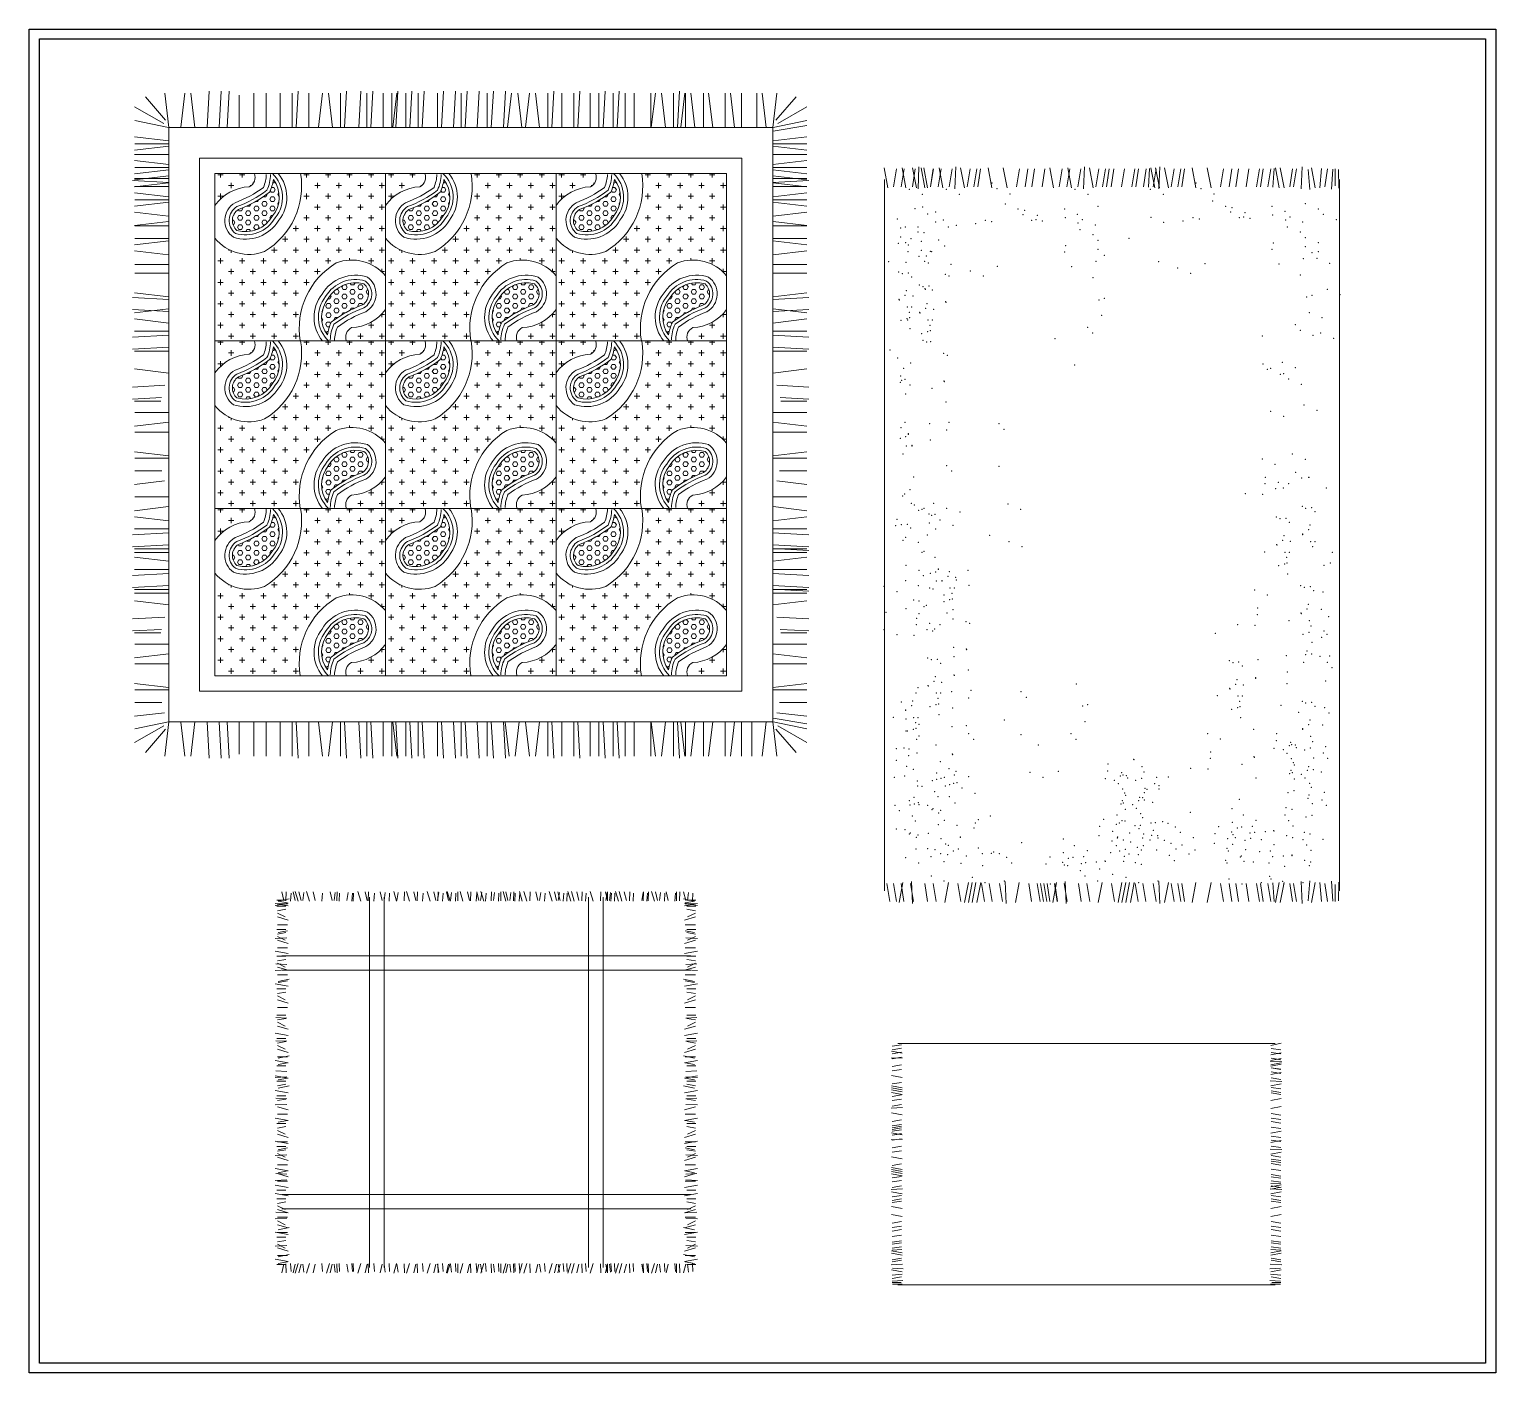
# Paper-space layout 'Projects1200x1100' of a CAD drawing. Header units: inches. Extents: x 55.011 to 55.328, y 90.128 to 90.419.
# The model-space entities are those that its viewports show. They can reach past a viewport. Long polylines and large blocks are cut down to what shows.
import ezdxf

# ---------------------------------------------------------------- set-up
doc = ezdxf.new("R2010")
doc.units = ezdxf.units.IN
doc.header["$MEASUREMENT"] = 0
doc.layers.add('001_Dark_1 10', color=7, linetype='Continuous', lineweight=0)
doc.layers.add('002_Medium_1 10', color=251, linetype='Continuous', lineweight=0)
doc.layers.add('01', color=251, linetype='Continuous', plot=False)
doc.layers.add('02', color=251, linetype='Continuous', plot=False)
pattern_1 = [(0, (-37.87120268429543, 26.81565182171335), (0.02721599999564351, 0.02721599999997524), [0.01360799999782175, -0.04082399999346527]), (90, (-37.86439868464048, 26.80884782170915), (-0.0272159999956435, 0.02721599999997524), [0.01360799999998762, -0.04082399999996287])]
pattern_2 = [(0, (-37.43970522313292, 26.81565182171335), (0.02721599999564351, 0.02721599999997524), [0.01360799999782175, -0.04082399999346527]), (90, (-37.43290122347797, 26.80884782170915), (-0.0272159999956435, 0.02721599999997524), [0.01360799999998762, -0.04082399999996287])]
pattern_3 = [(0, (-37.00820776197041, 26.81565182171335), (0.02721599999564351, 0.02721599999997524), [0.01360799999782175, -0.04082399999346527]), (90, (-37.00140376138414, 26.80884782170915), (-0.0272159999956435, 0.02721599999997524), [0.01360799999998762, -0.04082399999996287])]
pattern_4 = [(0, (-37.00820776197041, 26.39185967207459), (0.02721599999564351, 0.02721599999997524), [0.01360799999782175, -0.04082399999346527]), (90, (-37.00140376138414, 26.38505567207039), (-0.0272159999956435, 0.02721599999997524), [0.01360799999998762, -0.04082399999996287])]
pattern_5 = [(0, (-37.43970522313292, 26.39185967207459), (0.02721599999564351, 0.02721599999997524), [0.01360799999782175, -0.04082399999346527]), (90, (-37.43290122347797, 26.38505567207039), (-0.0272159999956435, 0.02721599999997524), [0.01360799999998762, -0.04082399999996287])]
pattern_6 = [(0, (-37.87120268429543, 26.39185967207459), (0.02721599999564351, 0.02721599999997524), [0.01360799999782175, -0.04082399999346527]), (90, (-37.86439868464048, 26.38505567207039), (-0.0272159999956435, 0.02721599999997524), [0.01360799999998762, -0.04082399999996287])]
pattern_7 = [(0, (-37.00820776197041, 27.2394439713521), (0.02721599999564351, 0.02721599999997524), [0.01360799999782175, -0.04082399999346527]), (90, (-37.00140376138414, 27.23263997134791), (-0.0272159999956435, 0.02721599999997524), [0.01360799999998762, -0.04082399999996287])]
pattern_8 = [(0, (-37.43970522313292, 27.2394439713521), (0.02721599999564351, 0.02721599999997524), [0.01360799999782175, -0.04082399999346527]), (90, (-37.43290122347797, 27.23263997134791), (-0.0272159999956435, 0.02721599999997524), [0.01360799999998762, -0.04082399999996287])]
pattern_9 = [(0, (-37.87120268429543, 27.2394439713521), (0.02721599999564351, 0.02721599999997524), [0.01360799999782175, -0.04082399999346527]), (90, (-37.86439868464048, 27.23263997134791), (-0.0272159999956435, 0.02721599999997524), [0.01360799999998762, -0.04082399999996287])]

msp = doc.modelspace()

# ---------------------------------------------------------------- hatches: boundary and pattern name
at = {"layer": '002_Medium_1 10'}
h = msp.add_hatch(dxfattribs=at)
h.set_pattern_fill('CROSS', color=256, scale=5.443200000000001, style=0)
h.set_pattern_definition(pattern_9)
edge = h.paths.add_edge_path()
edge.add_ellipse((27.49848747783428, 16.07834564613449), major_axis=(0.01908255166761849, 0.01908255166761848), ratio=0.9999999999998167, start_angle=72.00881479404904, end_angle=156.0408936731822)
edge.add_line((27.47330003575509, 16.06865646123924), (27.57194239570847, 16.06865646123924))
edge.add_line((27.57194239617413, 16.06865646123924), (27.57194239617413, 16.14814162049015))
edge.add_ellipse((27.48139619425958, 16.21460740010525), major_axis=(-0.07942390844597465, 0.07942390844597465), ratio=0.9999999999996919, start_angle=137.4675267245904, end_angle=188.7193292572167, ccw=False)
edge = h.paths.add_edge_path()
edge.add_ellipse((27.21506868367171, 16.48275942604096), major_axis=(0.01908255166763347, 0.01908255166763347), ratio=0.9999999999987346, start_angle=252.0088147940673, end_angle=336.0408936732133)
edge.add_line((27.24025612575089, 16.492448610878), (27.1404449340803, 16.492448610878))
edge.add_line((27.1404449340803, 16.492448610878), (27.1404449340803, 16.41134107681728))
edge.add_ellipse((27.23215996724641, 16.3464976720702), major_axis=(0.07942390844597133, 0.07942390844597133), ratio=0.9999999999995035, start_angle=47.46752672461332, end_angle=99.7393242536146, ccw=False)
h = msp.add_hatch(dxfattribs=at)
h.set_pattern_fill('CROSS', color=256, scale=5.443200000000001, style=0)
h.set_pattern_definition(pattern_9)
edge = h.paths.add_edge_path()
edge.add_ellipse((27.22637587011879, 16.39776462052987), major_axis=(0.0778604222204237, 0.07786042222042361), ratio=0.999999999999357, start_angle=173.7026993738814, end_angle=246.1583139564672, ccw=False)
edge.add_line((27.1404449340803, 16.32891431210601), (27.1404449340803, 16.06865646123924))
edge.add_line((27.1404449340803, 16.06865646123924), (27.35619366466155, 16.06865646123924))
edge.add_ellipse((27.54769963462924, 16.09990215730659), major_axis=(0.1372057392090395, 0.1372057392090395), ratio=0.9999999999998628, start_angle=76.11254425538351, end_angle=144.2666029541189, ccw=False)
edge.add_ellipse((27.48718029138719, 16.16334045164558), major_axis=(0.07786042222044895, 0.07786042222044895), ratio=0.9999999999997826, start_angle=354.6653293284252, end_angle=426.15831395650605, ccw=False)
edge.add_line((27.57194239617413, 16.23362470597067), (27.57194239617413, 16.49244861093621))
edge.add_line((27.57194239617413, 16.492448610878), (27.3573624973101, 16.492448610878))
edge.add_ellipse((27.16585652780806, 16.46120291486886), major_axis=(0.137205739208996, 0.1372057392089959), ratio=0.9999999999997917, start_angle=256.1125442553568, end_angle=324.2666029541301, ccw=False)
h = msp.add_hatch(dxfattribs=at)
h.set_pattern_fill('HEX', color=256, scale=2.7216, style=0)
h.set_pattern_definition([(180, (43.65996800241147, 13.53412585494379), (0, -0.01178487369762128), [0.006803999998910877, -0.01360799999782175]), (299.9999999960512, (43.65996800241147, 13.53412585494379), (0.01020600000090668, 0.005892436848810637), [0.006803999999723078, -0.01360799999944616]), (240.0000000039487, (43.65316400275653, 13.53412585494379), (0.01020600000090668, -0.005892436848810641), [0.006803999999723073, -0.01360799999944615])])
edge = h.paths.add_edge_path()
edge.add_ellipse((27.17613053013658, 16.49352706274522), major_axis=(-0.08019071883183615, 0.08019071883183614), ratio=0.9999999999979527, start_angle=199.7059495738981, end_angle=216.7534955249685, ccw=False)
edge.add_ellipse((27.09645640914416, 16.68049506532998), major_axis=(-0.2105037683196673, 0.2105037683196672), ratio=0.9999999999957273, start_angle=155.299719089184, end_angle=172.7385221895197, ccw=False)
edge.add_ellipse((27.21785494563257, 16.37333456332135), major_axis=(-0.0235545782499314, 0.02355457824993139), ratio=0.9999999999993224, start_angle=-12.05018606813875, end_angle=94.09900099430688)
edge.add_ellipse((27.21748047013854, 16.42479703358413), major_axis=(-0.0562728723718764, 0.05627287237187636), ratio=0.9999999999998997, start_angle=119.3738145378812, end_angle=194.9117373181785)
edge.add_ellipse((27.22843340755528, 16.43237266367805), major_axis=(-0.05294673496114436, 0.05294673496114435), ratio=0.9999999999996085, start_angle=185.6541088792351, end_angle=261.8329981668917)
h = msp.add_hatch(dxfattribs=at)
h.set_pattern_fill('CROSS', color=256, scale=5.443200000000001, style=0)
h.set_pattern_definition(pattern_8)
edge = h.paths.add_edge_path()
edge.add_ellipse((27.92998493992811, 16.07834564613449), major_axis=(0.01908255166765036, 0.01908255166765034), ratio=0.9999999999998128, start_angle=72.0088147940491, end_angle=156.0408936730989)
edge.add_line((27.9047974969176, 16.06865646123924), (28.00343985687097, 16.06865646123924))
edge.add_line((28.00343985733663, 16.06865646123924), (28.00343985733663, 16.14814162049015))
edge.add_ellipse((27.91289365542209, 16.21460740010525), major_axis=(0.07942390844596166, 0.07942390844596166), ratio=0.9999999999994562, start_angle=227.4675267246147, end_angle=278.7193292571765, ccw=False)
edge = h.paths.add_edge_path()
edge.add_ellipse((27.64656614576554, 16.48275942604096), major_axis=(0.01908255166766536, 0.01908255166766534), ratio=0.9999999999987306, start_angle=252.0088147940673, end_angle=336.04089367313)
edge.add_line((27.67175358784472, 16.492448610878), (27.57194239617413, 16.492448610878))
edge.add_line((27.57194239617413, 16.492448610878), (27.57194239617413, 16.41134107681728))
edge.add_ellipse((27.66365742934024, 16.3464976720702), major_axis=(-0.07942390844596536, 0.07942390844596535), ratio=0.9999999999990161, start_angle=-42.53247327537332, end_angle=9.739324253606014, ccw=False)
h = msp.add_hatch(dxfattribs=at)
h.set_pattern_fill('CROSS', color=256, scale=5.443200000000001, style=0)
h.set_pattern_definition(pattern_8)
edge = h.paths.add_edge_path()
edge.add_ellipse((27.6578733312813, 16.39776462052987), major_axis=(-0.07786042222038823, 0.07786042222038822), ratio=0.999999999999548, start_angle=83.70269937391271, end_angle=156.1583139565021, ccw=False)
edge.add_line((27.57194239617413, 16.32891431210601), (27.57194239617413, 16.06865646123924))
edge.add_line((27.57194239617413, 16.06865646123924), (27.78769112675538, 16.06865646123924))
edge.add_ellipse((27.97919709579175, 16.09990215730659), major_axis=(0.1372057392089879, 0.1372057392089879), ratio=0.9999999999999594, start_angle=76.11254425535037, end_angle=144.2666029541188, ccw=False)
edge.add_ellipse((27.91867775348102, 16.16334045164558), major_axis=(-0.07786042222040306, 0.07786042222040306), ratio=0.99999999999972, start_angle=264.66532932845314, end_angle=336.15831395650065, ccw=False)
edge.add_line((28.00343985733663, 16.23362470597067), (28.00343985733663, 16.49244861093621))
edge.add_line((28.00343985733663, 16.492448610878), (27.7888599584726, 16.492448610878))
edge.add_ellipse((27.59735398897057, 16.46120291486886), major_axis=(0.1372057392090449, 0.1372057392090449), ratio=0.9999999999998199, start_angle=256.112544255384, end_angle=324.2666029541257, ccw=False)
h = msp.add_hatch(dxfattribs=at)
h.set_pattern_fill('HEX', color=256, scale=2.7216, style=0)
h.set_pattern_definition([(180, (44.09146546357398, 13.53412585494379), (0, -0.01178487369762128), [0.006803999998910877, -0.01360799999782175]), (299.9999999960512, (44.09146546357398, 13.53412585494379), (0.01020600000090668, 0.005892436848810637), [0.006803999999723078, -0.01360799999944616]), (240.0000000039487, (44.08466146391903, 13.53412585494379), (0.01020600000090668, -0.005892436848810641), [0.006803999999723073, -0.01360799999944615])])
edge = h.paths.add_edge_path()
edge.add_ellipse((27.60762799129909, 16.49352706274522), major_axis=(-0.08019071883150487, 0.08019071883150486), ratio=0.9999999999841219, start_angle=199.7059495741995, end_angle=216.753495525395, ccw=False)
edge.add_ellipse((27.52795387030666, 16.68049506532998), major_axis=(-0.2105037683196673, 0.2105037683196672), ratio=0.9999999999957273, start_angle=155.299719089184, end_angle=172.7385221895197, ccw=False)
edge.add_ellipse((27.64935240679508, 16.37333456332135), major_axis=(-0.02355457824987954, 0.02355457824987954), ratio=0.9999999999992301, start_angle=-12.05018606829736, end_angle=94.09900099444837)
edge.add_ellipse((27.64897793130105, 16.42479703358413), major_axis=(-0.05627287237187989, 0.05627287237187985), ratio=0.9999999999992825, start_angle=119.3738145379418, end_angle=194.9117373181873)
edge.add_ellipse((27.65993086871778, 16.43237266367805), major_axis=(-0.05294673496110135, 0.05294673496110135), ratio=0.99999999999914, start_angle=185.6541088791687, end_angle=261.8329981669289)
h = msp.add_hatch(dxfattribs=at)
h.set_pattern_fill('CROSS', color=256, scale=5.443200000000001, style=0)
h.set_pattern_definition(pattern_7)
edge = h.paths.add_edge_path()
edge.add_ellipse((28.36148240109062, 16.07834564613449), major_axis=(0.01908255166761849, 0.01908255166761848), ratio=0.9999999999998167, start_angle=72.00881479404904, end_angle=156.0408936731822)
edge.add_line((28.33629495901143, 16.06865646123924), (28.4349373189648, 16.06865646123924))
edge.add_line((28.43493731849914, 16.06865646123924), (28.43493731849914, 16.14814162049015))
edge.add_ellipse((28.34439111751592, 16.21460740010525), major_axis=(0.07942390844596879, 0.07942390844596879), ratio=0.9999999999997898, start_angle=227.4675267246052, end_angle=278.71932925723473, ccw=False)
edge = h.paths.add_edge_path()
edge.add_ellipse((28.07806360692804, 16.48275942604096), major_axis=(0.01908255166766536, 0.01908255166766534), ratio=0.9999999999987306, start_angle=252.0088147940673, end_angle=336.04089367313)
edge.add_line((28.10325104900723, 16.492448610878), (28.00343985733663, 16.492448610878))
edge.add_line((28.00343985733663, 16.492448610878), (28.00343985733663, 16.41134107681728))
edge.add_ellipse((28.09515489050274, 16.3464976720702), major_axis=(0.07942390844597133, 0.07942390844597133), ratio=0.9999999999995035, start_angle=47.46752672461332, end_angle=99.7393242536146, ccw=False)
h = msp.add_hatch(dxfattribs=at)
h.set_pattern_fill('CROSS', color=256, scale=5.443200000000001, style=0)
h.set_pattern_definition(pattern_7)
edge = h.paths.add_edge_path()
edge.add_ellipse((28.08937079337513, 16.39776462052987), major_axis=(0.0778604222204237, 0.07786042222042361), ratio=0.999999999999357, start_angle=173.7026993738814, end_angle=246.1583139564672, ccw=False)
edge.add_line((28.00343985733663, 16.32891431210601), (28.00343985733663, 16.06865646123924))
edge.add_line((28.00343985733663, 16.06865646123924), (28.21918858791789, 16.06865646123924))
edge.add_ellipse((28.41069455695426, 16.09990215730659), major_axis=(0.1372057392090369, 0.1372057392090369), ratio=0.9999999999999875, start_angle=76.1125442553776, end_angle=144.2666029541144, ccw=False)
edge.add_ellipse((28.35017521464353, 16.16334045164558), major_axis=(0.07786042222044895, 0.07786042222044895), ratio=0.9999999999997826, start_angle=354.6653293284252, end_angle=426.15831395650605, ccw=False)
edge.add_line((28.43493731849914, 16.23362470597067), (28.43493731849914, 16.49244861093621))
edge.add_line((28.43493731849914, 16.492448610878), (28.22035741963511, 16.492448610878))
edge.add_ellipse((28.02885145013308, 16.46120291486886), major_axis=(-0.1372057392090108, 0.1372057392090107), ratio=0.9999999999989697, start_angle=166.1125442553403, end_angle=234.2666029541638, ccw=False)
h = msp.add_hatch(dxfattribs=at)
h.set_pattern_fill('HEX', color=256, scale=2.7216, style=0)
h.set_pattern_definition([(180, (44.52296292566781, 13.53412585494379), (0, -0.01178487369762128), [0.006803999998910877, -0.01360799999782175]), (299.9999999960512, (44.52296292566781, 13.53412585494379), (0.01020600000090668, 0.005892436848810637), [0.006803999999723078, -0.01360799999944616]), (240.0000000039487, (44.51615892508154, 13.53412585494379), (0.01020600000090668, -0.005892436848810641), [0.006803999999723073, -0.01360799999944615])])
edge = h.paths.add_edge_path()
edge.add_ellipse((28.03912545246159, 16.49352706274522), major_axis=(-0.08019071883183083, 0.08019071883183082), ratio=0.9999999999971205, start_angle=199.7059495738398, end_angle=216.7534955249288, ccw=False)
edge.add_ellipse((27.95945133146917, 16.68049506532998), major_axis=(-0.2105037683195582, 0.2105037683195581), ratio=0.9999999999960157, start_angle=155.2997190891779, end_angle=172.738522189518, ccw=False)
edge.add_ellipse((28.08084986795759, 16.37333456332135), major_axis=(-0.0235545782499314, 0.02355457824993139), ratio=0.9999999999993224, start_angle=-12.05018606813875, end_angle=94.09900099430688)
edge.add_ellipse((28.08047539246356, 16.42479703358413), major_axis=(-0.0562728723718764, 0.05627287237187636), ratio=0.9999999999998997, start_angle=119.3738145378812, end_angle=194.9117373181785)
edge.add_ellipse((28.09142833081161, 16.43237266367805), major_axis=(-0.05294673496110135, 0.05294673496110135), ratio=0.99999999999914, start_angle=185.6541088791687, end_angle=261.8329981669289)
h = msp.add_hatch(dxfattribs=at)
h.set_pattern_fill('HEX', color=256, scale=2.7216, style=0)
h.set_pattern_definition([(0, (11.05358816002583, 19.02697921723166), (0, 0.01178487369762128), [0.006803999998910877, -0.01360799999782175]), (119.9999999960512, (11.05358816002583, 19.02697921723166), (-0.01020600000090668, -0.005892436848810637), [0.00680399999972302, -0.01360799999944604]), (60.00000000394876, (11.06039215968078, 19.02697921723166), (-0.01020600000090668, 0.005892436848810641), [0.006803999999723077, -0.01360799999944615])])
edge = h.paths.add_edge_path()
edge.add_ellipse((27.53742563230073, 16.06757800943024), major_axis=(-0.08019071883178507, 0.08019071883178505), ratio=0.999999999996208, start_angle=19.705949573929786, end_angle=36.753495525016376, ccw=False)
edge.add_ellipse((27.61709975329315, 15.88061000684547), major_axis=(-0.2105037683196812, 0.210503768319681), ratio=0.9999999999974657, start_angle=335.29971908922, end_angle=352.7385221895322, ccw=False)
edge.add_ellipse((27.49570121680474, 16.1877705088541), major_axis=(0.02355457824993044, 0.02355457824993043), ratio=0.9999999999993258, start_angle=257.9498139319026, end_angle=364.0990009943431)
edge.add_ellipse((27.49607569229876, 16.13630803859132), major_axis=(-0.0562728723718764, 0.05627287237187636), ratio=0.9999999999998997, start_angle=-60.62618546211879, end_angle=14.91173731817853)
edge.add_ellipse((27.48512275395071, 16.1287324084974), major_axis=(-0.05294673496114568, 0.05294673496114564), ratio=0.999999999999845, start_angle=5.654108879233772, end_angle=81.8329981669065)
h = msp.add_hatch(dxfattribs=at)
h.set_pattern_fill('HEX', color=256, scale=2.7216, style=0)
h.set_pattern_definition([(0, (11.48508562118834, 19.02697921723166), (0, 0.01178487369762128), [0.006803999998910877, -0.01360799999782175]), (119.9999999960512, (11.48508562118834, 19.02697921723166), (-0.01020600000090668, -0.005892436848810637), [0.00680399999972302, -0.01360799999944604]), (60.00000000394876, (11.49188962084328, 19.02697921723166), (-0.01020600000090668, 0.005892436848810641), [0.006803999999723077, -0.01360799999944615])])
edge = h.paths.add_edge_path()
edge.add_ellipse((27.96892309346324, 16.06757800943024), major_axis=(-0.08019071883178507, 0.08019071883178505), ratio=0.999999999996208, start_angle=19.705949573929786, end_angle=36.753495525016376, ccw=False)
edge.add_ellipse((28.04859721445566, 15.88061000684547), major_axis=(0.2105037683206152, 0.2105037683206152), ratio=0.9999999999959716, start_angle=425.2997190893627, end_angle=442.7385221895793, ccw=False)
edge.add_ellipse((27.92719867796724, 16.1877705088541), major_axis=(0.02355457824991012, 0.0235545782499101), ratio=0.9999999999983378, start_angle=257.9498139317311, end_angle=364.0990009943164)
edge.add_ellipse((27.92757315346127, 16.13630803859132), major_axis=(-0.05627287237188938, 0.05627287237188942), ratio=0.9999999999998931, start_angle=-60.62618546211366, end_angle=14.91173731816162)
edge.add_ellipse((27.91662021604454, 16.1287324084974), major_axis=(0.05294673496113186, 0.05294673496113184), ratio=0.999999999999818, start_angle=95.65410887914665, end_angle=171.8329981668703)
h = msp.add_hatch(dxfattribs=at)
h.set_pattern_fill('HEX', color=256, scale=2.7216, style=0)
h.set_pattern_definition([(0, (11.91658308235084, 19.02697921723166), (0, 0.01178487369762128), [0.006803999998910877, -0.01360799999782175]), (119.9999999960512, (11.91658308235084, 19.02697921723166), (-0.01020600000090668, -0.005892436848810637), [0.00680399999972302, -0.01360799999944604]), (60.00000000394876, (11.92338708200579, 19.02697921723166), (-0.01020600000090668, 0.005892436848810641), [0.006803999999723077, -0.01360799999944615])])
edge = h.paths.add_edge_path()
edge.add_ellipse((28.40042055462574, 16.06757800943024), major_axis=(-0.08019071883183601, 0.08019071883183601), ratio=0.9999999999953538, start_angle=19.70594957389551, end_angle=36.753495524985226, ccw=False)
edge.add_ellipse((28.48009467561817, 15.88061000684547), major_axis=(-0.2105037683196261, 0.2105037683196261), ratio=0.9999999999975068, start_angle=335.2997190892282, end_angle=352.73852218954534, ccw=False)
edge.add_ellipse((28.35869613912975, 16.1877705088541), major_axis=(0.02355457824993044, 0.02355457824993043), ratio=0.9999999999993258, start_angle=257.9498139319026, end_angle=364.0990009943431)
edge.add_ellipse((28.35907061462378, 16.13630803859132), major_axis=(-0.05627287237188938, 0.05627287237188942), ratio=0.9999999999998931, start_angle=-60.62618546211366, end_angle=14.91173731816162)
edge.add_ellipse((28.34811767720705, 16.1287324084974), major_axis=(-0.05294673496109019, 0.05294673496109018), ratio=0.9999999999998405, start_angle=5.654108879180847, end_angle=81.83299816695657)
h = msp.add_hatch(dxfattribs=at)
h.set_pattern_fill('CROSS', color=256, scale=5.443200000000001, style=0)
h.set_pattern_definition(pattern_1)
edge = h.paths.add_edge_path()
edge.add_ellipse((27.49848747783428, 15.65455349643753), major_axis=(0.01908255166762391, 0.01908255166762389), ratio=0.9999999999987329, start_angle=72.0088147940936, end_angle=156.0408936732132)
edge.add_line((27.47330003575509, 15.64486431160048), (27.57194239570847, 15.64486431160048))
edge.add_line((27.57194239617413, 15.64486431160048), (27.57194239617413, 15.72434947085139))
edge.add_ellipse((27.48139619425958, 15.79081525046649), major_axis=(-0.07942390844596804, 0.07942390844596797), ratio=0.9999999999994754, start_angle=137.4675267245842, end_angle=188.7193292572298, ccw=False)
edge = h.paths.add_edge_path()
edge.add_ellipse((27.21506868367171, 16.0589672764022), major_axis=(0.01908255166761849, 0.01908255166761848), ratio=0.9999999999998167, start_angle=252.008814794049, end_angle=336.0408936731822)
edge.add_line((27.24025612575089, 16.06865646123924), (27.1404449340803, 16.06865646123924))
edge.add_line((27.1404449340803, 16.06865646123924), (27.1404449340803, 15.98754892717852))
edge.add_ellipse((27.23215996724641, 15.92270552237323), major_axis=(0.07942390844601206, 0.07942390844601205), ratio=0.9999999999987875, start_angle=47.46752672463367, end_angle=99.73932425361909, ccw=False)
h = msp.add_hatch(dxfattribs=at)
h.set_pattern_fill('CROSS', color=256, scale=5.443200000000001, style=0)
h.set_pattern_definition(pattern_1)
edge = h.paths.add_edge_path()
edge.add_ellipse((27.22637587011879, 15.97397247089111), major_axis=(-0.07786042222037437, 0.07786042222037431), ratio=0.9999999999999212, start_angle=83.70269937392152, end_angle=156.15831395651, ccw=False)
edge.add_line((27.1404449340803, 15.90512216246725), (27.1404449340803, 15.64486431160048))
edge.add_line((27.1404449340803, 15.64486431160048), (27.35619366466155, 15.64486431160048))
edge.add_ellipse((27.54769963462924, 15.67611000760962), major_axis=(0.1372057392090595, 0.1372057392090595), ratio=0.9999999999996765, start_angle=76.11254425538601, end_angle=144.2666029541218, ccw=False)
edge.add_ellipse((27.48718029138719, 15.73954830194861), major_axis=(-0.07786042222044631, 0.07786042222044631), ratio=0.9999999999998426, start_angle=264.6653293284162, end_angle=336.1583139564981, ccw=False)
edge.add_line((27.57194239617413, 15.8098325562737), (27.57194239617413, 16.06865646123924))
edge.add_line((27.57194239617413, 16.06865646123924), (27.3573624973101, 16.06865646123924))
edge.add_ellipse((27.16585652780806, 16.03741076523011), major_axis=(0.1372057392089933, 0.1372057392089932), ratio=0.9999999999997107, start_angle=256.11254425536197, end_angle=324.2666029541279, ccw=False)
h = msp.add_hatch(dxfattribs=at)
h.set_pattern_fill('CROSS', color=256, scale=5.443200000000001, style=0)
h.set_pattern_definition(pattern_2)
edge = h.paths.add_edge_path()
edge.add_ellipse((27.92998493992811, 15.65455349643753), major_axis=(0.01908255166765577, 0.01908255166765577), ratio=0.9999999999987289, start_angle=72.00881479409367, end_angle=156.0408936731299)
edge.add_line((27.9047974969176, 15.64486431160048), (28.00343985687097, 15.64486431160048))
edge.add_line((28.00343985733663, 15.64486431160048), (28.00343985733663, 15.72434947085139))
edge.add_ellipse((27.91289365542209, 15.79081525046649), major_axis=(0.07942390844600415, 0.07942390844600405), ratio=0.999999999998721, start_angle=227.4675267246357, end_angle=278.7193292571814, ccw=False)
edge = h.paths.add_edge_path()
edge.add_ellipse((27.64656614576554, 16.0589672764022), major_axis=(0.01908255166765036, 0.01908255166765034), ratio=0.9999999999998128, start_angle=252.0088147940491, end_angle=336.0408936730989)
edge.add_line((27.67175358784472, 16.06865646123924), (27.57194239617413, 16.06865646123924))
edge.add_line((27.57194239617413, 16.06865646123924), (27.57194239617413, 15.98754892717852))
edge.add_ellipse((27.66365742934024, 15.92270552237323), major_axis=(-0.07942390844595927, 0.07942390844595926), ratio=0.999999999998808, start_angle=-42.53247327537929, end_angle=9.739324253619316, ccw=False)
h = msp.add_hatch(dxfattribs=at)
h.set_pattern_fill('CROSS', color=256, scale=5.443200000000001, style=0)
h.set_pattern_definition(pattern_2)
edge = h.paths.add_edge_path()
edge.add_ellipse((27.6578733312813, 15.97397247089111), major_axis=(-0.07786042222038214, 0.07786042222038213), ratio=0.9999999999995797, start_angle=83.70269937391248, end_angle=156.1583139565079, ccw=False)
edge.add_line((27.57194239617413, 15.90512216246725), (27.57194239617413, 15.64486431160048))
edge.add_line((27.57194239617413, 15.64486431160048), (27.78769112675538, 15.64486431160048))
edge.add_ellipse((27.97919709579175, 15.67611000760962), major_axis=(0.1372057392089932, 0.1372057392089932), ratio=0.9999999999999163, start_angle=76.112544255351, end_angle=144.2666029541255, ccw=False)
edge.add_ellipse((27.91867775348102, 15.73954830194861), major_axis=(-0.07786042222039533, 0.07786042222039531), ratio=0.999999999999687, start_angle=264.66532932844234, end_angle=336.1583139564999, ccw=False)
edge.add_line((28.00343985733663, 15.8098325562737), (28.00343985733663, 16.06865646123924))
edge.add_line((28.00343985733663, 16.06865646123924), (27.7888599584726, 16.06865646123924))
edge.add_ellipse((27.59735398897057, 16.03741076523011), major_axis=(0.1372057392090421, 0.1372057392090421), ratio=0.9999999999997388, start_angle=256.1125442553892, end_angle=324.26660295412347, ccw=False)
h = msp.add_hatch(dxfattribs=at)
h.set_pattern_fill('CROSS', color=256, scale=5.443200000000001, style=0)
h.set_pattern_definition(pattern_3)
edge = h.paths.add_edge_path()
edge.add_ellipse((28.36148240109062, 15.65455349643753), major_axis=(0.01908255166762391, 0.01908255166762389), ratio=0.9999999999987329, start_angle=72.0088147940936, end_angle=156.0408936732132)
edge.add_line((28.33629495901143, 15.64486431160048), (28.4349373189648, 15.64486431160048))
edge.add_line((28.43493731849914, 15.64486431160048), (28.43493731849914, 15.72434947085139))
edge.add_ellipse((28.34439111751592, 15.79081525046649), major_axis=(-0.07942390844594537, 0.07942390844594532), ratio=0.9999999999999937, start_angle=137.467526724599, end_angle=188.7193292572478, ccw=False)
edge = h.paths.add_edge_path()
edge.add_ellipse((28.07806360692804, 16.0589672764022), major_axis=(0.01908255166765036, 0.01908255166765034), ratio=0.9999999999998128, start_angle=252.0088147940491, end_angle=336.0408936730989)
edge.add_line((28.10325104900723, 16.06865646123924), (28.00343985733663, 16.06865646123924))
edge.add_line((28.00343985733663, 16.06865646123924), (28.00343985733663, 15.98754892717852))
edge.add_ellipse((28.09515489050274, 15.92270552237323), major_axis=(0.07942390844594874, 0.07942390844594868), ratio=0.9999999999997119, start_angle=47.46752672460741, end_angle=99.73932425362801, ccw=False)
h = msp.add_hatch(dxfattribs=at)
h.set_pattern_fill('CROSS', color=256, scale=5.443200000000001, style=0)
h.set_pattern_definition(pattern_3)
edge = h.paths.add_edge_path()
edge.add_ellipse((28.08937079337513, 15.97397247089111), major_axis=(0.07786042222042543, 0.07786042222042541), ratio=0.999999999998981, start_angle=173.7026993738791, end_angle=246.1583139564803, ccw=False)
edge.add_line((28.00343985733663, 15.90512216246725), (28.00343985733663, 15.64486431160048))
edge.add_line((28.00343985733663, 15.64486431160048), (28.21918858791789, 15.64486431160048))
edge.add_ellipse((28.41069455695426, 15.67611000760962), major_axis=(0.1372057392090424, 0.1372057392090424), ratio=0.999999999999944, start_angle=76.11254425537822, end_angle=144.2666029541211, ccw=False)
edge.add_ellipse((28.35017521464353, 15.73954830194861), major_axis=(-0.07786042222044631, 0.07786042222044631), ratio=0.9999999999998426, start_angle=264.6653293284162, end_angle=336.1583139564981, ccw=False)
edge.add_line((28.43493731849914, 15.8098325562737), (28.43493731849914, 16.06865646123924))
edge.add_line((28.43493731849914, 16.06865646123924), (28.22035741963511, 16.06865646123924))
edge.add_ellipse((28.02885145013308, 16.03741076523011), major_axis=(-0.137205739208997, 0.1372057392089969), ratio=0.9999999999990505, start_angle=166.1125442553455, end_angle=234.2666029541616, ccw=False)
h = msp.add_hatch(dxfattribs=at)
h.set_pattern_fill('HEX', color=256, scale=2.7216, style=0)
h.set_pattern_definition([(180, (43.65996800241147, 13.11033370524683), (0, -0.01178487369762128), [0.006803999998910877, -0.01360799999782175]), (299.9999999960512, (43.65996800241147, 13.11033370524683), (0.01020600000090668, 0.005892436848810637), [0.006803999999723078, -0.01360799999944616]), (240.0000000039487, (43.65316400275653, 13.11033370524683), (0.01020600000090668, -0.005892436848810641), [0.006803999999723073, -0.01360799999944615])])
edge = h.paths.add_edge_path()
edge.add_ellipse((27.17613053013658, 16.06973491310646), major_axis=(-0.08019071883177238, 0.08019071883177228), ratio=0.999999999996421, start_angle=199.7059495739384, end_angle=216.7534955250242, ccw=False)
edge.add_ellipse((27.09645640914416, 16.25670291563301), major_axis=(-0.2105037683196812, 0.210503768319681), ratio=0.9999999999974657, start_angle=155.29971908922, end_angle=172.7385221895322, ccw=False)
edge.add_ellipse((27.21785494563257, 15.94954241368259), major_axis=(0.02355457824993044, 0.02355457824993043), ratio=0.9999999999993258, start_angle=77.94981393190258, end_angle=184.0990009943431)
edge.add_ellipse((27.21748047013854, 16.00100488394537), major_axis=(-0.05627287237188938, 0.05627287237188942), ratio=0.9999999999998931, start_angle=119.3738145378863, end_angle=194.9117373181616)
edge.add_ellipse((27.22843340755528, 16.00858051398109), major_axis=(-0.05294673496114568, 0.05294673496114564), ratio=0.999999999999845, start_angle=185.6541088792338, end_angle=261.8329981669065)
h = msp.add_hatch(dxfattribs=at)
h.set_pattern_fill('HEX', color=256, scale=2.7216, style=0)
h.set_pattern_definition([(180, (44.09146546357398, 13.11033370524683), (0, -0.01178487369762128), [0.006803999998910877, -0.01360799999782175]), (299.9999999960512, (44.09146546357398, 13.11033370524683), (0.01020600000090668, 0.005892436848810637), [0.006803999999723078, -0.01360799999944616]), (240.0000000039487, (44.08466146391903, 13.11033370524683), (0.01020600000090668, -0.005892436848810641), [0.006803999999723073, -0.01360799999944615])])
edge = h.paths.add_edge_path()
edge.add_ellipse((27.60762799129909, 16.06973491310646), major_axis=(-0.08019071883144113, 0.08019071883144106), ratio=0.9999999999825911, start_angle=199.7059495742398, end_angle=216.7534955254507, ccw=False)
edge.add_ellipse((27.52795387030666, 16.25670291563301), major_axis=(-0.2105037683196812, 0.210503768319681), ratio=0.9999999999974657, start_angle=155.29971908922, end_angle=172.7385221895322, ccw=False)
edge.add_ellipse((27.64935240679508, 15.94954241368259), major_axis=(-0.02355457824987997, 0.02355457824987996), ratio=0.9999999999992178, start_angle=-12.0501860682975, end_angle=94.09900099444832)
edge.add_ellipse((27.64897793130105, 16.00100488394537), major_axis=(-0.05627287237187989, 0.05627287237187985), ratio=0.9999999999992825, start_angle=119.3738145379418, end_angle=194.9117373181873)
edge.add_ellipse((27.65993086871778, 16.00858051398109), major_axis=(-0.05294673496110277, 0.05294673496110277), ratio=0.9999999999993778, start_angle=185.6541088791673, end_angle=261.8329981669436)
h = msp.add_hatch(dxfattribs=at)
h.set_pattern_fill('HEX', color=256, scale=2.7216, style=0)
h.set_pattern_definition([(180, (44.52296292566781, 13.11033370524683), (0, -0.01178487369762128), [0.006803999998910877, -0.01360799999782175]), (299.9999999960512, (44.52296292566781, 13.11033370524683), (0.01020600000090668, 0.005892436848810637), [0.006803999999723078, -0.01360799999944616]), (240.0000000039487, (44.51615892508154, 13.11033370524683), (0.01020600000090668, -0.005892436848810641), [0.006803999999723073, -0.01360799999944615])])
edge = h.paths.add_edge_path()
edge.add_ellipse((28.03912545246159, 16.06973491310646), major_axis=(-0.08019071883177961, 0.08019071883177961), ratio=0.999999999995373, start_angle=199.7059495738716, end_angle=216.7534955249768, ccw=False)
edge.add_ellipse((27.95945133146917, 16.25670291563301), major_axis=(-0.2105037683195721, 0.2105037683195721), ratio=0.999999999997757, start_angle=155.2997190892139, end_angle=172.7385221895305, ccw=False)
edge.add_ellipse((28.08084986795759, 15.94954241368259), major_axis=(-0.02355457824993184, 0.02355457824993184), ratio=0.9999999999993097, start_angle=-12.0501860681389, end_angle=94.09900099430682)
edge.add_ellipse((28.08047539246356, 16.00100488394537), major_axis=(-0.05627287237188938, 0.05627287237188942), ratio=0.9999999999998931, start_angle=119.3738145378863, end_angle=194.9117373181616)
edge.add_ellipse((28.09142833081161, 16.00858051398109), major_axis=(-0.05294673496110277, 0.05294673496110277), ratio=0.9999999999993778, start_angle=185.6541088791673, end_angle=261.8329981669436)
h = msp.add_hatch(dxfattribs=at)
h.set_pattern_fill('HEX', color=256, scale=2.7216, style=0)
h.set_pattern_definition([(0, (11.05358816002583, 18.6031870675929), (0, 0.01178487369762128), [0.006803999998910877, -0.01360799999782175]), (119.9999999960512, (11.05358816002583, 18.6031870675929), (-0.01020600000090668, -0.005892436848810637), [0.00680399999972302, -0.01360799999944604]), (60.00000000394876, (11.06039215968078, 18.6031870675929), (-0.01020600000090668, 0.005892436848810641), [0.006803999999723077, -0.01360799999944615])])
edge = h.paths.add_edge_path()
edge.add_ellipse((27.53742563230073, 15.64378585973327), major_axis=(-0.08019071883183615, 0.08019071883183614), ratio=0.9999999999979527, start_angle=19.705949573898124, end_angle=36.7534955249684, ccw=False)
edge.add_ellipse((27.61709975329315, 15.45681785720671), major_axis=(-0.2105037683196673, 0.2105037683196672), ratio=0.9999999999957273, start_angle=335.299719089184, end_angle=352.7385221895197, ccw=False)
edge.add_ellipse((27.49570121680474, 15.76397835915713), major_axis=(0.02355457824993044, 0.02355457824993043), ratio=0.9999999999993258, start_angle=257.9498139319026, end_angle=364.0990009943431)
edge.add_ellipse((27.49607569229876, 15.71251588895256), major_axis=(-0.0562728723718764, 0.05627287237187636), ratio=0.9999999999998997, start_angle=-60.62618546211879, end_angle=14.91173731817853)
edge.add_ellipse((27.48512275395071, 15.70494025885864), major_axis=(-0.05294673496114436, 0.05294673496114435), ratio=0.9999999999996085, start_angle=5.654108879235095, end_angle=81.83299816689168)
h = msp.add_hatch(dxfattribs=at)
h.set_pattern_fill('HEX', color=256, scale=2.7216, style=0)
h.set_pattern_definition([(0, (11.48508562118834, 18.6031870675929), (0, 0.01178487369762128), [0.006803999998910877, -0.01360799999782175]), (119.9999999960512, (11.48508562118834, 18.6031870675929), (-0.01020600000090668, -0.005892436848810637), [0.006803999999723019, -0.01360799999944604]), (60.00000000394876, (11.49188962084328, 18.6031870675929), (-0.01020600000090668, 0.005892436848810641), [0.006803999999723077, -0.01360799999944615])])
edge = h.paths.add_edge_path()
edge.add_ellipse((27.96892309346324, 15.64378585973327), major_axis=(-0.08019071883183615, 0.08019071883183614), ratio=0.9999999999979527, start_angle=19.705949573898124, end_angle=36.7534955249684, ccw=False)
edge.add_ellipse((28.04859721445566, 15.45681785720671), major_axis=(0.2105037683202355, 0.2105037683202353), ratio=0.9999999999977094, start_angle=425.29971908932674, end_angle=442.7385221895668, ccw=False)
edge.add_ellipse((27.92719867796724, 15.76397835915713), major_axis=(0.0235545782498951, 0.0235545782498951), ratio=0.9999999999996896, start_angle=257.9498139316897, end_angle=364.0990009942802)
edge.add_ellipse((27.92757315346127, 15.71251588895256), major_axis=(-0.05627287237188938, 0.05627287237188942), ratio=0.9999999999998931, start_angle=-60.62618546211366, end_angle=14.91173731816162)
edge.add_ellipse((27.91662021604454, 15.70494025885864), major_axis=(0.05294673496112996, 0.05294673496112994), ratio=0.9999999999995927, start_angle=95.65410887916153, end_angle=171.8329981668685)
h = msp.add_hatch(dxfattribs=at)
h.set_pattern_fill('HEX', color=256, scale=2.7216, style=0)
h.set_pattern_definition([(0, (11.91658308235084, 18.6031870675929), (0, 0.01178487369762128), [0.006803999998910877, -0.01360799999782175]), (119.9999999960512, (11.91658308235084, 18.6031870675929), (-0.01020600000090668, -0.005892436848810637), [0.006803999999723019, -0.01360799999944604]), (60.00000000394876, (11.92338708200579, 18.6031870675929), (-0.01020600000090668, 0.005892436848810641), [0.006803999999723077, -0.01360799999944615])])
edge = h.paths.add_edge_path()
edge.add_ellipse((28.40042055462574, 15.64378585973327), major_axis=(-0.08019071883189982, 0.08019071883189977), ratio=0.9999999999968863, start_angle=19.705949573855207, end_angle=36.75349552492952, ccw=False)
edge.add_ellipse((28.48009467561817, 15.45681785720671), major_axis=(-0.2105037683196122, 0.2105037683196122), ratio=0.9999999999957685, start_angle=335.2997190891922, end_angle=352.73852218953283, ccw=False)
edge.add_ellipse((28.35869613912975, 15.76397835915713), major_axis=(-0.0235545782499314, 0.02355457824993139), ratio=0.9999999999993224, start_angle=167.9498139318612, end_angle=274.0990009943068)
edge.add_ellipse((28.35907061462378, 15.71251588895256), major_axis=(-0.05627287237188938, 0.05627287237188942), ratio=0.9999999999998931, start_angle=-60.62618546211366, end_angle=14.91173731816162)
edge.add_ellipse((28.34811767720705, 15.70494025885864), major_axis=(-0.05294673496108888, 0.05294673496108888), ratio=0.9999999999996034, start_angle=5.654108879182183, end_angle=81.83299816694178)
h = msp.add_hatch(dxfattribs=at)
h.set_pattern_fill('CROSS', color=256, scale=5.443200000000001, style=0)
h.set_pattern_definition(pattern_6)
edge = h.paths.add_edge_path()
edge.add_ellipse((27.49848747783428, 15.23076134679877), major_axis=(0.01908255166762444, 0.01908255166762444), ratio=0.9999999999992764, start_angle=72.00881479405813, end_angle=156.0408936731707)
edge.add_line((27.47330003575509, 15.22107216196173), (27.57194239570847, 15.22107216196173))
edge.add_line((27.57194239617413, 15.22107216196173), (27.57194239617413, 15.30055732121263))
edge.add_ellipse((27.48139619425958, 15.36702310082774), major_axis=(-0.07942390844597465, 0.07942390844597465), ratio=0.9999999999996919, start_angle=137.4675267245904, end_angle=188.7193292572167, ccw=False)
edge = h.paths.add_edge_path()
edge.add_ellipse((27.21506868367171, 15.63517512676344), major_axis=(0.01908255166761849, 0.01908255166761848), ratio=0.9999999999998167, start_angle=252.008814794049, end_angle=336.0408936731822)
edge.add_line((27.24025612575089, 15.64486431160048), (27.1404449340803, 15.64486431160048))
edge.add_line((27.1404449340803, 15.64486431160048), (27.1404449340803, 15.56375677753976))
edge.add_ellipse((27.23215996724641, 15.49891337273448), major_axis=(0.07942390844597133, 0.07942390844597133), ratio=0.9999999999995035, start_angle=47.46752672461332, end_angle=99.7393242536146, ccw=False)
h = msp.add_hatch(dxfattribs=at)
h.set_pattern_fill('CROSS', color=256, scale=5.443200000000001, style=0)
h.set_pattern_definition(pattern_6)
edge = h.paths.add_edge_path()
edge.add_ellipse((27.22637587011879, 15.55018032125235), major_axis=(0.07786042222041026, 0.07786042222041024), ratio=0.9999999999993542, start_angle=173.7026993738703, end_angle=246.1583139564724, ccw=False)
edge.add_line((27.1404449340803, 15.48133001282849), (27.1404449340803, 15.22107216196173))
edge.add_line((27.1404449340803, 15.22107216196173), (27.35619366466155, 15.22107216196173))
edge.add_ellipse((27.54769963462924, 15.25231785797086), major_axis=(0.1372057392090395, 0.1372057392090395), ratio=0.9999999999998628, start_angle=76.11254425538351, end_angle=144.2666029541189, ccw=False)
edge.add_ellipse((27.48718029138719, 15.31575615230986), major_axis=(-0.07786042222044631, 0.07786042222044631), ratio=0.9999999999998426, start_angle=264.6653293284162, end_angle=336.1583139564981, ccw=False)
edge.add_line((27.57194239617413, 15.38604040663495), (27.57194239617413, 15.64486431160048))
edge.add_line((27.57194239617413, 15.64486431160048), (27.3573624973101, 15.64486431160048))
edge.add_ellipse((27.16585652780806, 15.61361861553314), major_axis=(0.1372057392089904, 0.1372057392089904), ratio=0.999999999999835, start_angle=256.11254425535617, end_angle=324.26660295412336, ccw=False)
h = msp.add_hatch(dxfattribs=at)
h.set_pattern_fill('HEX', color=256, scale=2.7216, style=0)
h.set_pattern_definition([(180, (43.65996800241147, 12.68654155560807), (0, -0.01178487369762128), [0.006803999998910877, -0.01360799999782175]), (299.9999999960512, (43.65996800241147, 12.68654155560807), (0.01020600000090668, 0.005892436848810637), [0.006803999999723078, -0.01360799999944616]), (240.0000000039487, (43.65316400275653, 12.68654155560807), (0.01020600000090668, -0.005892436848810641), [0.006803999999723073, -0.01360799999944615])])
edge = h.paths.add_edge_path()
edge.add_ellipse((27.17613053013658, 15.6459427634677), major_axis=(-0.08019071883178507, 0.08019071883178505), ratio=0.999999999996208, start_angle=199.7059495739298, end_angle=216.7534955250164, ccw=False)
edge.add_ellipse((27.09645640914416, 15.83291076599425), major_axis=(-0.2105037683196812, 0.210503768319681), ratio=0.9999999999974657, start_angle=155.29971908922, end_angle=172.7385221895322, ccw=False)
edge.add_ellipse((27.21785494563257, 15.52575026398563), major_axis=(0.02355457824993057, 0.02355457824993057), ratio=0.9999999999993382, start_angle=77.94981393190244, end_angle=184.099000994343)
edge.add_ellipse((27.21748047013854, 15.5772127342484), major_axis=(-0.05627287237188391, 0.05627287237188389), ratio=0.9999999999998603, start_angle=119.3738145378855, end_angle=194.9117373181791)
edge.add_ellipse((27.22843340755528, 15.58478836434233), major_axis=(0.05294673496113539, 0.05294673496113537), ratio=0.9999999999999302, start_angle=275.6541088792487, end_angle=351.8329981669047)
h = msp.add_hatch(dxfattribs=at)
h.set_pattern_fill('CROSS', color=256, scale=5.443200000000001, style=0)
h.set_pattern_definition(pattern_5)
edge = h.paths.add_edge_path()
edge.add_ellipse((27.92998493992811, 15.23076134679877), major_axis=(0.01908255166765633, 0.0190825516676563), ratio=0.9999999999992725, start_angle=72.00881479405818, end_angle=156.0408936730874)
edge.add_line((27.9047974969176, 15.22107216196173), (28.00343985687097, 15.22107216196173))
edge.add_line((28.00343985733663, 15.22107216196173), (28.00343985733663, 15.30055732121263))
edge.add_ellipse((27.91289365542209, 15.36702310082774), major_axis=(0.07942390844596166, 0.07942390844596166), ratio=0.9999999999994562, start_angle=227.4675267246147, end_angle=278.7193292571765, ccw=False)
edge = h.paths.add_edge_path()
edge.add_ellipse((27.64656614576554, 15.63517512676344), major_axis=(0.01908255166765036, 0.01908255166765034), ratio=0.9999999999998128, start_angle=252.0088147940491, end_angle=336.0408936730989)
edge.add_line((27.67175358784472, 15.64486431160048), (27.57194239617413, 15.64486431160048))
edge.add_line((27.57194239617413, 15.64486431160048), (27.57194239617413, 15.56375677753976))
edge.add_ellipse((27.66365742934024, 15.49891337273448), major_axis=(0.07942390844600289, 0.07942390844600289), ratio=0.9999999999991765, start_angle=47.46752672467818, end_angle=99.7393242536001, ccw=False)
h = msp.add_hatch(dxfattribs=at)
h.set_pattern_fill('CROSS', color=256, scale=5.443200000000001, style=0)
h.set_pattern_definition(pattern_5)
edge = h.paths.add_edge_path()
edge.add_ellipse((27.6578733312813, 15.55018032125235), major_axis=(-0.07786042222037465, 0.07786042222037465), ratio=0.9999999999995507, start_angle=83.70269937390162, end_angle=156.1583139565073, ccw=False)
edge.add_line((27.57194239617413, 15.48133001282849), (27.57194239617413, 15.22107216196173))
edge.add_line((27.57194239617413, 15.22107216196173), (27.78769112675538, 15.22107216196173))
edge.add_ellipse((27.97919709579175, 15.25231785797086), major_axis=(0.1372057392089879, 0.1372057392089879), ratio=0.9999999999999594, start_angle=76.11254425535037, end_angle=144.2666029541188, ccw=False)
edge.add_ellipse((27.91867775348102, 15.31575615230986), major_axis=(-0.07786042222039533, 0.07786042222039531), ratio=0.999999999999687, start_angle=264.66532932844234, end_angle=336.1583139564999, ccw=False)
edge.add_line((28.00343985733663, 15.38604040663495), (28.00343985733663, 15.64486431160048))
edge.add_line((28.00343985733663, 15.64486431160048), (27.7888599584726, 15.64486431160048))
edge.add_ellipse((27.59735398897057, 15.61361861553314), major_axis=(0.1372057392090395, 0.1372057392090395), ratio=0.9999999999998628, start_angle=256.1125442553834, end_angle=324.2666029541189, ccw=False)
h = msp.add_hatch(dxfattribs=at)
h.set_pattern_fill('HEX', color=256, scale=2.7216, style=0)
h.set_pattern_definition([(180, (44.09146546357398, 12.68654155560807), (0, -0.01178487369762128), [0.006803999998910877, -0.01360799999782175]), (299.9999999960512, (44.09146546357398, 12.68654155560807), (0.01020600000090668, 0.005892436848810637), [0.006803999999723078, -0.01360799999944616]), (240.0000000039487, (44.08466146391903, 12.68654155560807), (0.01020600000090668, -0.005892436848810641), [0.006803999999723073, -0.01360799999944615])])
edge = h.paths.add_edge_path()
edge.add_ellipse((27.60762799129909, 15.6459427634677), major_axis=(-0.08019071883150487, 0.08019071883150486), ratio=0.9999999999841219, start_angle=199.7059495741995, end_angle=216.753495525395, ccw=False)
edge.add_ellipse((27.52795387030666, 15.83291076599425), major_axis=(-0.2105037683196812, 0.210503768319681), ratio=0.9999999999974657, start_angle=155.29971908922, end_angle=172.7385221895322, ccw=False)
edge.add_ellipse((27.64935240679508, 15.52575026398563), major_axis=(0.02355457824987658, 0.02355457824987654), ratio=0.9999999999994301, start_angle=77.94981393174383, end_angle=184.0990009944846)
edge.add_ellipse((27.64897793130105, 15.5772127342484), major_axis=(-0.05627287237187441, 0.05627287237187438), ratio=0.9999999999992499, start_angle=119.373814537941, end_angle=194.9117373182048)
edge.add_ellipse((27.65993086871778, 15.58478836434233), major_axis=(-0.05294673496108881, 0.05294673496108872), ratio=0.9999999999996024, start_angle=185.6541088791822, end_angle=261.8329981669418)
h = msp.add_hatch(dxfattribs=at)
h.set_pattern_fill('CROSS', color=256, scale=5.443200000000001, style=0)
h.set_pattern_definition(pattern_4)
edge = h.paths.add_edge_path()
edge.add_ellipse((28.36148240109062, 15.23076134679877), major_axis=(0.01908255166762444, 0.01908255166762444), ratio=0.9999999999992764, start_angle=72.00881479405813, end_angle=156.0408936731707)
edge.add_line((28.33629495901143, 15.22107216196173), (28.4349373189648, 15.22107216196173))
edge.add_line((28.43493731849914, 15.22107216196173), (28.43493731849914, 15.30055732121263))
edge.add_ellipse((28.34439111751592, 15.36702310082774), major_axis=(0.07942390844596879, 0.07942390844596879), ratio=0.9999999999997898, start_angle=227.4675267246052, end_angle=278.71932925723473, ccw=False)
edge = h.paths.add_edge_path()
edge.add_ellipse((28.07806360692804, 15.63517512676344), major_axis=(0.01908255166765036, 0.01908255166765034), ratio=0.9999999999998128, start_angle=252.0088147940491, end_angle=336.0408936730989)
edge.add_line((28.10325104900723, 15.64486431160048), (28.00343985733663, 15.64486431160048))
edge.add_line((28.00343985733663, 15.64486431160048), (28.00343985733663, 15.56375677753976))
edge.add_ellipse((28.09515489050274, 15.49891337273448), major_axis=(0.07942390844597133, 0.07942390844597133), ratio=0.9999999999995035, start_angle=47.46752672461332, end_angle=99.7393242536146, ccw=False)
h = msp.add_hatch(dxfattribs=at)
h.set_pattern_fill('CROSS', color=256, scale=5.443200000000001, style=0)
h.set_pattern_definition(pattern_4)
edge = h.paths.add_edge_path()
edge.add_ellipse((28.08937079337513, 15.55018032125235), major_axis=(0.07786042222041026, 0.07786042222041024), ratio=0.9999999999993542, start_angle=173.7026993738703, end_angle=246.1583139564724, ccw=False)
edge.add_line((28.00343985733663, 15.48133001282849), (28.00343985733663, 15.22107216196173))
edge.add_line((28.00343985733663, 15.22107216196173), (28.21918858791789, 15.22107216196173))
edge.add_ellipse((28.41069455695426, 15.25231785797086), major_axis=(0.1372057392090369, 0.1372057392090369), ratio=0.9999999999999875, start_angle=76.1125442553776, end_angle=144.2666029541144, ccw=False)
edge.add_ellipse((28.35017521464353, 15.31575615230986), major_axis=(-0.07786042222044631, 0.07786042222044631), ratio=0.9999999999998426, start_angle=264.6653293284162, end_angle=336.1583139564981, ccw=False)
edge.add_line((28.43493731849914, 15.38604040663495), (28.43493731849914, 15.64486431160048))
edge.add_line((28.43493731849914, 15.64486431160048), (28.22035741963511, 15.64486431160048))
edge.add_ellipse((28.02885145013308, 15.61361861553314), major_axis=(-0.1372057392090114, 0.1372057392090113), ratio=0.9999999999989263, start_angle=166.1125442553397, end_angle=234.266602954157, ccw=False)
h = msp.add_hatch(dxfattribs=at)
h.set_pattern_fill('HEX', color=256, scale=2.7216, style=0)
h.set_pattern_definition([(180, (44.52296292566781, 12.68654155560807), (0, -0.01178487369762128), [0.006803999998910877, -0.01360799999782175]), (299.9999999960512, (44.52296292566781, 12.68654155560807), (0.01020600000090668, 0.005892436848810637), [0.006803999999723078, -0.01360799999944616]), (240.0000000039487, (44.51615892508154, 12.68654155560807), (0.01020600000090668, -0.005892436848810641), [0.006803999999723073, -0.01360799999944615])])
edge = h.paths.add_edge_path()
edge.add_ellipse((28.03912545246159, 15.6459427634677), major_axis=(-0.08019071883183601, 0.08019071883183601), ratio=0.9999999999953538, start_angle=199.7059495738955, end_angle=216.7534955249853, ccw=False)
edge.add_ellipse((27.95945133146917, 15.83291076599425), major_axis=(-0.2105037683195721, 0.2105037683195721), ratio=0.999999999997757, start_angle=155.2997190892139, end_angle=172.7385221895305, ccw=False)
edge.add_ellipse((28.08084986795759, 15.52575026398563), major_axis=(0.02355457824993057, 0.02355457824993057), ratio=0.9999999999993382, start_angle=77.94981393190244, end_angle=184.099000994343)
edge.add_ellipse((28.08047539246356, 15.5772127342484), major_axis=(-0.05627287237188391, 0.05627287237188389), ratio=0.9999999999998603, start_angle=119.3738145378855, end_angle=194.9117373181791)
edge.add_ellipse((28.09142833081161, 15.58478836434233), major_axis=(-0.05294673496108881, 0.05294673496108872), ratio=0.9999999999996024, start_angle=185.6541088791822, end_angle=261.8329981669418)
h = msp.add_hatch(dxfattribs=at)
h.set_pattern_fill('HEX', color=256, scale=2.7216, style=0)
h.set_pattern_definition([(0, (11.05358816002583, 18.17939491795414), (0, 0.01178487369762128), [0.006803999998910877, -0.01360799999782175]), (119.9999999960512, (11.05358816002583, 18.17939491795414), (-0.01020600000090668, -0.005892436848810637), [0.006803999999723019, -0.01360799999944604]), (60.00000000394876, (11.06039215968078, 18.17939491795414), (-0.01020600000090668, 0.005892436848810641), [0.006803999999723077, -0.01360799999944615])])
edge = h.paths.add_edge_path()
edge.add_ellipse((27.53742563230073, 15.21999371009451), major_axis=(-0.08019071883183615, 0.08019071883183614), ratio=0.9999999999979527, start_angle=19.705949573898124, end_angle=36.7534955249684, ccw=False)
edge.add_ellipse((27.61709975329315, 15.03302570750975), major_axis=(-0.2105037683196673, 0.2105037683196672), ratio=0.9999999999957273, start_angle=335.299719089184, end_angle=352.7385221895197, ccw=False)
edge.add_ellipse((27.49570121680474, 15.34018620951838), major_axis=(0.02355457824994445, 0.02355457824994445), ratio=0.9999999999986204, start_angle=257.9498139319108, end_angle=364.0990009943767)
edge.add_ellipse((27.49607569229876, 15.2887237392556), major_axis=(0.05627287237188595, 0.05627287237188595), ratio=0.9999999999995424, start_angle=29.37381453789487, end_angle=104.9117373181876)
edge.add_ellipse((27.48512275395071, 15.28114810916168), major_axis=(-0.0529467349611442, 0.05294673496114416), ratio=0.9999999999996074, start_angle=5.654108879235108, end_angle=81.83299816689168)
h = msp.add_hatch(dxfattribs=at)
h.set_pattern_fill('HEX', color=256, scale=2.7216, style=0)
h.set_pattern_definition([(0, (11.48508562118834, 18.17939491795414), (0, 0.01178487369762128), [0.006803999998910877, -0.01360799999782175]), (119.9999999960512, (11.48508562118834, 18.17939491795414), (-0.01020600000090668, -0.005892436848810637), [0.006803999999723019, -0.01360799999944604]), (60.00000000394876, (11.49188962084328, 18.17939491795414), (-0.01020600000090668, 0.005892436848810641), [0.006803999999723077, -0.01360799999944615])])
edge = h.paths.add_edge_path()
edge.add_ellipse((27.96892309346324, 15.21999371009451), major_axis=(-0.08019071883183615, 0.08019071883183614), ratio=0.9999999999979527, start_angle=19.705949573898124, end_angle=36.7534955249684, ccw=False)
edge.add_ellipse((28.04859721445566, 15.03302570750975), major_axis=(0.2105037683202355, 0.2105037683202353), ratio=0.9999999999977094, start_angle=425.29971908932674, end_angle=442.7385221895668, ccw=False)
edge.add_ellipse((27.92719867796724, 15.34018620951838), major_axis=(0.02355457824990898, 0.02355457824990898), ratio=0.999999999998972, start_angle=257.9498139316981, end_angle=364.0990009943138)
edge.add_ellipse((27.92757315346127, 15.2887237392556), major_axis=(-0.05627287237188391, 0.05627287237188389), ratio=0.9999999999998603, start_angle=-60.62618546211446, end_angle=14.91173731817909)
edge.add_ellipse((27.91662021604454, 15.28114810916168), major_axis=(0.05294673496112996, 0.05294673496112994), ratio=0.9999999999995927, start_angle=95.65410887916153, end_angle=171.8329981668685)
h = msp.add_hatch(dxfattribs=at)
h.set_pattern_fill('HEX', color=256, scale=2.7216, style=0)
h.set_pattern_definition([(0, (11.91658308235084, 18.17939491795414), (0, 0.01178487369762128), [0.006803999998910877, -0.01360799999782175]), (119.9999999960512, (11.91658308235084, 18.17939491795414), (-0.01020600000090668, -0.005892436848810637), [0.006803999999723019, -0.01360799999944604]), (60.00000000394876, (11.92338708200579, 18.17939491795414), (-0.01020600000090668, 0.005892436848810641), [0.006803999999723077, -0.01360799999944615])])
edge = h.paths.add_edge_path()
edge.add_ellipse((28.40042055462574, 15.21999371009451), major_axis=(-0.08019071883188697, 0.08019071883188686), ratio=0.999999999997097, start_angle=19.70594957386379, end_angle=36.75349552493742, ccw=False)
edge.add_ellipse((28.48009467561817, 15.03302570750975), major_axis=(-0.2105037683195582, 0.2105037683195581), ratio=0.9999999999960157, start_angle=335.29971908917787, end_angle=352.738522189518, ccw=False)
edge.add_ellipse((28.35869613912975, 15.34018620951838), major_axis=(0.02355457824992945, 0.02355457824992945), ratio=0.9999999999999722, start_angle=257.9498139318695, end_angle=364.0990009943405)
edge.add_ellipse((28.35907061462378, 15.2887237392556), major_axis=(-0.05627287237188391, 0.05627287237188389), ratio=0.9999999999998603, start_angle=-60.62618546211446, end_angle=14.91173731817909)
edge.add_ellipse((28.34811767720705, 15.28114810916168), major_axis=(-0.05294673496108881, 0.05294673496108872), ratio=0.9999999999996024, start_angle=5.654108879182183, end_angle=81.83299816694182)

# ---------------------------------------------------------------- linework, layer by layer
at = {"layer": '001_Dark_1 10'}
for p, q in [((27.02380493440753, 16.60908861090002), (28.55157731910323, 16.60908861090002)), ((27.02380493440753, 15.10443216193971), (27.02380493440753, 16.60908861090002)), ((28.55157731910323, 16.60908861090002), (28.55157731910323, 15.10443216193971)), ((27.10156493418937, 16.53132861088534), (28.47381731839006, 16.53132861088534)), ((27.10156493418937, 15.18219216195439), (27.10156493418937, 16.53132861088534)), ((28.47381731839006, 16.53132861088534), (28.47381731839006, 15.18219216195439)), ((28.92150489511476, 16.50905831396418), (28.91910785520957, 16.45396368035885)), ((29.0150029276595, 16.50905831396418), (29.01260588775431, 16.45396368035885)), ((29.34051459629131, 16.50905831396418), (29.33811755638612, 16.45396368035885)), ((29.53097355131568, 16.50905831396418), (29.52857651141048, 16.45396368035885)), ((29.89052886617878, 16.50905831396418), (29.88813182627359, 16.45396368035885)), ((27.1404449340803, 16.492448610878), (28.43493731849914, 16.492448610878)), ((27.1404449340803, 15.22107216196173), (27.1404449340803, 16.492448610878)), ((28.43493731849914, 16.492448610878), (28.43493731849914, 15.22107216196173)), ((28.83342264974998, 16.50666289187806), (28.84301080937074, 16.45635910244497)), ((28.83448718499434, 16.4771929517768), (28.83448718499434, 14.67706747163042)), ((28.86458411688493, 16.50426746977273), (28.85739299716936, 16.45875452453109)), ((28.88376038449393, 16.50426746977273), (28.87656926477836, 16.45875452453109)), ((28.87896630468355, 16.50666289187806), (28.88855446430431, 16.45635910244497)), ((28.91191678712652, 16.50426746977273), (28.90472566741095, 16.45875452453109)), ((28.90534732299433, 16.50666289187806), (28.91493548261509, 16.45635910244497)), ((28.92692068214104, 16.50666289187806), (28.93650884176181, 16.45635910244497)), ((28.93349009464071, 16.50666289187806), (28.94307825426148, 16.45635910244497)), ((28.95746049384628, 16.50426746977273), (28.95026937413071, 16.45875452453109)), ((28.95808214942967, 16.50426746977273), (28.9508910297141, 16.45875452453109)), ((28.97725841703867, 16.50426746977273), (28.9700672973231, 16.45875452453109)), ((28.97246433722829, 16.50666289187806), (28.98205249684905, 16.45635910244497)), ((29.00541481967126, 16.50426746977273), (28.99822369995569, 16.45875452453109)), ((29.02698812718545, 16.50666289187806), (29.03657628680622, 16.45635910244497)), ((29.05095852623736, 16.50426746977273), (29.04376740652179, 16.45875452453109)), ((29.06773775394117, 16.50426746977273), (29.0605466342256, 16.45875452453109)), ((29.07732591356193, 16.50426746977273), (29.07013479384636, 16.45875452453109)), ((29.09650212969207, 16.50666289187806), (29.10609028931284, 16.45635910244497)), ((29.1348547165426, 16.50666289187806), (29.14444287616336, 16.45635910244497)), ((29.17560434329831, 16.50426746977273), (29.16841322358274, 16.45875452453109)), ((29.1971776508125, 16.50426746977273), (29.18998653109693, 16.45875452453109)), ((29.21395693014884, 16.50426746977273), (29.20676581043326, 16.45875452453109)), ((29.24032431747341, 16.50426746977273), (29.23313319775784, 16.45875452453109)), ((29.25243235077285, 16.50666289187806), (29.26202051039362, 16.45635910244497)), ((29.28359381806148, 16.50426746977273), (29.2764026983459, 16.45875452453109)), ((29.30277008567047, 16.50426746977273), (29.2955789659549, 16.45875452453109)), ((29.29797600586009, 16.50666289187806), (29.30756416548085, 16.45635910244497)), ((29.33092648830307, 16.50426746977273), (29.3237353685875, 16.45875452453109)), ((29.35249979581726, 16.50666289187806), (29.36208795543802, 16.45635910244497)), ((29.37647019486916, 16.50426746977273), (29.36927907515359, 16.45875452453109)), ((29.39324942257297, 16.50426746977273), (29.3860583028574, 16.45875452453109)), ((29.40283758219374, 16.50426746977273), (29.39564646247817, 16.45875452453109)), ((29.41480455543888, 16.50426746977273), (29.40761343572331, 16.45875452453109)), ((29.44117194291712, 16.50426746977273), (29.43398082320155, 16.45875452453109)), ((29.46753933024169, 16.50426746977273), (29.46034821052612, 16.45875452453109)), ((29.47712743822993, 16.50426746977273), (29.46993631851436, 16.45875452453109)), ((29.49630375747145, 16.50426746977273), (29.48911263775588, 16.45875452453109)), ((29.50491255138577, 16.50466183781578), (29.50184315275909, 16.45742535126292)), ((29.50828885373236, 16.50666289187806), (29.51787701335312, 16.45635910244497)), ((29.52138544332744, 16.50426746977273), (29.51419432361187, 16.45875452453109)), ((29.52027405325831, 16.50666289187806), (29.52986221287907, 16.45635910244497)), ((29.54295875084163, 16.50666289187806), (29.55254691046239, 16.45635910244497)), ((29.56692914989353, 16.50426746977273), (29.55973803017796, 16.45875452453109)), ((29.58370837759734, 16.50426746977273), (29.57651725788177, 16.45875452453109)), ((29.59329653721811, 16.50426746977273), (29.58610541750253, 16.45875452453109)), ((29.61247275334825, 16.50666289187806), (29.62206091296901, 16.45635910244497)), ((29.65082534019877, 16.50666289187806), (29.66041349981953, 16.45635910244497)), ((29.69157496695449, 16.50426746977273), (29.68438384723892, 16.45875452453109)), ((29.71314827446868, 16.50426746977273), (29.70595715475311, 16.45875452453109)), ((29.72992755380501, 16.50426746977273), (29.72273643408944, 16.45875452453109)), ((29.75629494128325, 16.50426746977273), (29.74910382141401, 16.45875452453109)), ((29.78266232860782, 16.50426746977273), (29.77547120889225, 16.45875452453109)), ((29.79225043659606, 16.50426746977273), (29.78505931688049, 16.45875452453109)), ((29.81142675583759, 16.50426746977273), (29.80423563612202, 16.45875452453109)), ((29.8200355497519, 16.50466183781578), (29.81696615112522, 16.45742535126292)), ((29.82341185209849, 16.50666289187806), (29.83300001171925, 16.45635910244497)), ((29.83539705162444, 16.50666289187806), (29.84498521124521, 16.45635910244497)), ((29.8665585187594, 16.50426746977273), (29.85936739904383, 16.45875452453109)), ((29.87614667838016, 16.50426746977273), (29.86895555866459, 16.45875452453109)), ((29.90597804007628, 16.50282144121256), (29.91027515684762, 16.45190419866018)), ((29.91449921359816, 16.50666289187806), (29.92408737321892, 16.45635910244497)), ((29.93974116696087, 16.50466183781578), (29.93544405018953, 16.4561984077982)), ((29.95524884050754, 16.50426746977273), (29.94805772079197, 16.45875452453109)), ((29.9685932662156, 16.50343489435107), (29.96491006014911, 16.45251765179868)), ((29.97442510811654, 16.50426746977273), (29.97442510811654, 16.4611499466172)), ((29.98271243793932, 16.50282144121256), (29.98332629701165, 16.4555849546597)), ((29.98552718495992, 16.4771929517768), (29.98552718495992, 14.67706747163042)), ((28.43493731849914, 15.22107216196173), (27.1404449340803, 15.22107216196173)), ((28.47381731839006, 15.18219216195439), (27.10156493418937, 15.18219216195439)), ((28.55157731910323, 15.10443216193971), (27.02380493440753, 15.10443216193971)), ((28.84752638334916, 14.64999295361527), (28.84033526363359, 14.69550589887613)), ((28.86430561105297, 14.64999295361527), (28.8571144913374, 14.69550589887613)), ((28.87149667913602, 14.64759753152915), (28.88108483875678, 14.69790132096225)), ((28.88348187866197, 14.64999295361527), (28.8762907589464, 14.69550589887613)), ((28.88348187866197, 14.64999295361527), (28.8762907589464, 14.69550589887613)), ((28.90745227771388, 14.64999295361527), (28.9002611579983, 14.69550589887613)), ((28.90505518617616, 14.64520210944303), (28.90265814627097, 14.70029674304837)), ((28.94340777302668, 14.64999295361527), (28.93621665331111, 14.69550589887613)), ((28.96498108069455, 14.64999295361527), (28.95778996097897, 14.69550589887613)), ((28.98655438820873, 14.64759753152915), (28.9961425478295, 14.69790132096225)), ((29.02730401496445, 14.64999295361527), (29.02011289524888, 14.69550589887613)), ((29.03689212295269, 14.64759753152915), (29.04648028257345, 14.69790132096225)), ((29.04648028257345, 14.64759753152915), (29.05606844219421, 14.69790132096225)), ((29.05606839056169, 14.64759753152915), (29.06565655018245, 14.69790132096225)), ((29.06805359008764, 14.64759753152915), (29.0776417497084, 14.69790132096225)), ((29.08722990932916, 14.64999295361527), (29.08003878961359, 14.69550589887613)), ((29.10640617709183, 14.64999295361527), (29.09921505737626, 14.69550589887613)), ((29.1327735644164, 14.64999295361527), (29.12558244470083, 14.69550589887613)), ((29.14236167240464, 14.64520210944303), (29.13996463249945, 14.70029674304837)), ((29.165679333094, 14.64759753152915), (29.17526749271476, 14.69790132096225)), ((29.20642895984971, 14.64999295361527), (29.19923784013414, 14.69550589887613)), ((29.2280022673639, 14.64999295361527), (29.22081114764833, 14.69550589887613)), ((29.23613826226019, 14.64999295361527), (29.22894714254462, 14.69550589887613)), ((29.24478154670023, 14.64999295361527), (29.23759042698466, 14.69550589887613)), ((29.25291748996401, 14.64999295361527), (29.24572637024843, 14.69550589887613)), ((29.26010855804705, 14.64759753152915), (29.26969671766781, 14.69790132096225)), ((29.27114893402481, 14.64999295361527), (29.26395781430924, 14.69550589887613)), ((29.272093757573, 14.64999295361527), (29.26490263785743, 14.69550589887613)), ((29.272093757573, 14.64999295361527), (29.26490263785743, 14.69550589887613)), ((29.29606415677858, 14.64999295361527), (29.28887303706301, 14.69550589887613)), ((29.29366706524086, 14.64520210944303), (29.29127002533567, 14.70029674304837)), ((29.33201965209139, 14.64999295361527), (29.32482853237581, 14.69550589887613)), ((29.35359295960558, 14.64999295361527), (29.34640183989001, 14.69550589887613)), ((29.37516626711977, 14.64759753152915), (29.38475442674053, 14.69790132096225)), ((29.41591589387548, 14.64999295361527), (29.40872477415991, 14.69550589887613)), ((29.42550400201739, 14.64759753152915), (29.43509216163815, 14.69790132096225)), ((29.43509216163815, 14.64759753152915), (29.44468032125891, 14.69790132096225)), ((29.44468026962639, 14.64759753152915), (29.45426842924715, 14.69790132096225)), ((29.45666546915234, 14.64759753152915), (29.4662536287731, 14.69790132096225)), ((29.47584178839386, 14.64999295361527), (29.46865066867829, 14.69550589887613)), ((29.49501805600287, 14.64999295361527), (29.48782693628729, 14.69550589887613)), ((29.52138544332744, 14.64999295361527), (29.51419432361187, 14.69550589887613)), ((29.53097355131568, 14.64520210944303), (29.52857651141048, 14.70029674304837)), ((29.54295875084163, 14.64759753152915), (29.55254691046239, 14.69790132096225)), ((29.56692914989353, 14.64999295361527), (29.55973803017796, 14.69550589887613)), ((29.58370837759734, 14.64999295361527), (29.57651725788177, 14.69550589887613)), ((29.59329653721811, 14.64999295361527), (29.58610541750253, 14.69550589887613)), ((29.61247275334825, 14.64759753152915), (29.62206091296901, 14.69790132096225)), ((29.65082534019877, 14.64759753152915), (29.66041349981953, 14.69790132096225)), ((29.69157496695449, 14.64999295361527), (29.68438384723892, 14.69550589887613)), ((29.71314827446868, 14.64999295361527), (29.70595715475311, 14.69550589887613)), ((29.72992755380501, 14.64999295361527), (29.72273643408944, 14.69550589887613)), ((29.75629494128325, 14.64999295361527), (29.74910382141401, 14.69550589887613)), ((29.78266232860782, 14.64999295361527), (29.77547120889225, 14.69550589887613)), ((29.79225043659606, 14.64999295361527), (29.78505931688049, 14.69550589887613)), ((29.81142675583759, 14.64999295361527), (29.80423563612202, 14.69550589887613)), ((29.8200355497519, 14.64959858557222), (29.81696615112522, 14.69683507212509)), ((29.82341185209849, 14.64759753152915), (29.83300001171925, 14.69790132096225)), ((29.83539705162444, 14.64759753152915), (29.84498521124521, 14.69790132096225)), ((29.8665585187594, 14.64999295361527), (29.85936739904383, 14.69550589887613)), ((29.87614667838016, 14.64999295361527), (29.86895555866459, 14.69550589887613)), ((29.89052886617878, 14.64520210944303), (29.88813182627359, 14.70029674304837)), ((29.90597804007628, 14.65143898219465), (29.91027515684762, 14.70235622474704)), ((29.91449921359816, 14.64759753152915), (29.92408737321892, 14.69790132096225)), ((29.93974116696087, 14.64959858557222), (29.93544405018953, 14.69806201560901)), ((29.95524884050754, 14.64999295361527), (29.94805772079197, 14.69550589887613)), ((29.9685932662156, 14.65082552905615), (29.96491006014911, 14.70174277160853)), ((29.97442510811654, 14.64999295361527), (29.97442510811654, 14.69311047679001)), ((29.98271243793932, 14.65143898219465), (29.98332629701165, 14.69867546874751)), ((27.29697138015994, 14.6533628800156), (27.31989246415604, 14.6533628800156)), ((27.30066832914992, 14.65114471060009), (27.32802575197703, 14.65705982905937)), ((27.30954100681194, 14.67406579459619), (27.31471673548399, 14.65262349022836)), ((27.32063185399707, 14.67406579459619), (27.31989246415604, 14.65188410044112)), ((27.33320148064908, 14.67110823539345), (27.33172270096701, 14.65114471060009)), ((27.33837720932112, 14.67406579459619), (27.34355293799317, 14.65262349022836)), ((27.34355293799317, 14.67554457422446), (27.35094683597313, 14.65114471060009)), ((27.35316500549623, 14.67406579459619), (27.35834073395309, 14.65262349022836)), ((27.36573463214824, 14.67258701499482), (27.36277707299929, 14.65262349022836)), ((27.37238914028716, 14.67554457422446), (27.37978303848231, 14.65114471060009)), ((27.38865571614433, 14.67406579459619), (27.39383144460119, 14.65262349022836)), ((27.41231618976628, 14.67110823539345), (27.4108374102994, 14.65114471060009)), ((27.43227971461343, 14.67406579459619), (27.43745544328548, 14.65262349022836)), ((27.44484934126544, 14.67258701499482), (27.44189178211649, 14.65262349022836)), ((27.45002506993748, 14.67406579459619), (27.44928568009645, 14.65188410044112)), ((27.45594018845057, 14.67110823539345), (27.45446140876849, 14.65114471060009)), ((27.4773824927646, 14.67258701499482), (27.47442493361565, 14.65262349022836)), ((27.48847333994972, 14.67110823539345), (27.48699456026766, 14.65114471060009)), ((27.49143089909867, 14.67110823539345), (27.48995211963179, 14.65114471060009)), ((27.50178235644276, 14.67554457422446), (27.50917625442272, 14.65114471060009)), ((27.52026710139266, 14.67406579459619), (27.5254428302799, 14.65262349022836)), ((27.52913977926988, 14.67406579459619), (27.52840038942884, 14.65188410044112)), ((27.53135794857779, 13.7239498940038), (27.53135794857779, 14.66075677810315)), ((27.54392757544498, 14.67110823539345), (27.54244879576292, 14.65114471060009)), ((27.5587153714049, 14.67406579459619), (27.56389110007694, 14.65262349022836)), ((27.57128499827209, 14.67258701499482), (27.56832743890796, 14.65262349022836)), ((27.56832743890796, 13.7239498940038), (27.56832743890796, 14.66075677810315)), ((27.58237584524203, 14.67110823539345), (27.58089706555997, 14.65114471060009)), ((27.59272730237094, 14.67554457422446), (27.60012120056609, 14.65114471060009)), ((27.60381814955606, 14.67258701499482), (27.60086059040712, 14.65262349022836)), ((27.62008472519805, 14.67406579459619), (27.61934533557221, 14.65188410044112)), ((27.62526045408529, 14.67554457422446), (27.63265435206525, 14.65114471060009)), ((27.64374519925037, 14.67406579459619), (27.64892092770723, 14.65262349022836)), ((27.6526178769124, 14.67406579459619), (27.65187848707136, 14.65188410044112)), ((27.66740567287231, 14.67110823539345), (27.66592689319025, 14.65114471060009)), ((27.67775713021641, 14.67554457422446), (27.68515102819637, 14.65114471060009)), ((27.69402370585839, 14.67406579459619), (27.69919943453044, 14.65262349022836)), ((27.70659333272559, 14.67258701499482), (27.70363577336145, 14.65262349022836)), ((27.70511455304352, 14.67406579459619), (27.70437516320249, 14.65188410044112)), ((27.71768417969552, 14.67110823539345), (27.71620540022865, 14.65114471060009)), ((27.72655685735755, 14.67406579459619), (27.7317325860296, 14.65262349022836)), ((27.72803563703962, 14.67554457422446), (27.73542953501958, 14.65114471060009)), ((27.73912648400956, 14.67258701499482), (27.73616892486061, 14.65262349022836)), ((27.75021733119468, 14.67110823539345), (27.74873855151262, 14.65114471060009)), ((27.75539305986673, 14.67406579459619), (27.7546536700257, 14.65188410044112)), ((27.76056878853878, 14.67554457422446), (27.76796268651874, 14.65114471060009)), ((27.77905353370387, 14.67406579459619), (27.78422926216072, 14.65262349022836)), ((27.78792621136589, 14.67406579459619), (27.78718682152486, 14.65188410044112)), ((27.80271400732581, 14.67110823539345), (27.80123522764374, 14.65114471060009)), ((27.80271400732581, 14.67406579459619), (27.80788973599785, 14.65262349022836)), ((27.815283634193, 14.67258701499482), (27.81232607482887, 14.65262349022836)), ((27.8130654646699, 14.67554457422446), (27.82045936264986, 14.65114471060009)), ((27.82637448116294, 14.67110823539345), (27.82489570169606, 14.65114471060009)), ((27.84042288749701, 14.67406579459619), (27.83968349765598, 14.65188410044112)), ((27.84781678547697, 14.67258701499482), (27.84485922632803, 14.65262349022836)), ((27.8589076326621, 14.67110823539345), (27.85742885298003, 14.65114471060009)), ((27.86408336133415, 14.67406579459619), (27.86334397149311, 14.65188410044112)), ((27.86925909000619, 14.67554457422446), (27.87665298798615, 14.65114471060009)), ((27.87665298798615, 14.67406579459619), (27.8818287166582, 14.65262349022836)), ((27.88922261463816, 14.67258701499482), (27.88626505548921, 14.65262349022836)), ((27.8966165128333, 14.67406579459619), (27.89587712299227, 14.65188410044112)), ((27.90031346182328, 14.67110823539345), (27.89883468214122, 14.65114471060009)), ((27.91140430879322, 14.67110823539345), (27.90992552911116, 14.65114471060009)), ((27.91066491895219, 14.67554457422446), (27.91805881714734, 14.65114471060009)), ((27.92175576613732, 14.67554457422446), (27.92914966411728, 14.65114471060009)), ((27.9380223417793, 14.67406579459619), (27.93728295193826, 14.65188410044112)), ((27.95207074832857, 14.67406579459619), (27.95724647678542, 14.65262349022836)), ((27.96464037476538, 14.67258701499482), (27.96168281561643, 14.65262349022836)), ((27.9757312219505, 14.67110823539345), (27.97425244226844, 14.65114471060009)), ((27.9860826792946, 14.67554457422446), (27.99347657727456, 14.65114471060009)), ((27.99939169578764, 14.67406579459619), (28.00456742445969, 14.65262349022836)), ((28.00826437344966, 14.67406579459619), (28.01344010212171, 14.65262349022836)), ((28.01196132243965, 14.67258701499482), (28.0090037632907, 14.65262349022836)), ((28.02305216962477, 14.67110823539345), (28.0215733899427, 14.65114471060009)), ((28.0319248472868, 14.67110823539345), (28.03044606760473, 14.65114471060009)), ((28.03340362696887, 14.67554457422446), (28.04079752494883, 14.65114471060009)), ((28.04227630463089, 14.67554457422446), (28.04967020261085, 14.65114471060009)), ((28.05558532090874, 14.67406579459619), (28.06076104979598, 14.65262349022836)), ((28.069633727458, 14.67406579459619), (28.06889433761697, 14.65188410044112)), ((28.07924579474587, 14.67110823539345), (28.077767015279, 14.65114471060009)), ((28.08590030309999, 14.66075677810315), (28.08590030309999, 13.7239498940038)), ((28.08959725208997, 14.67554457422446), (28.09699115028512, 14.65114471060009)), ((28.11695467491708, 14.67406579459619), (28.11621528507604, 14.65188410044112)), ((28.12286979343016, 14.66075677810315), (28.12286979343016, 13.7239498940038)), ((28.12878491172805, 14.67406579459619), (28.1339606404001, 14.65262349022836)), ((28.13248186093322, 14.67258701499482), (28.12952430156908, 14.65262349022836)), ((28.1339606404001, 14.67406579459619), (28.13322125077426, 14.65188410044112)), ((28.14135453859524, 14.67258701499482), (28.13839697923111, 14.65262349022836)), ((28.14357270790316, 14.67110823539345), (28.14209392843628, 14.65114471060009)), ((28.15244538556518, 14.67110823539345), (28.15096660609831, 14.65114471060009)), ((28.15392416524725, 14.67554457422446), (28.16131806322721, 14.65114471060009)), ((28.16279684290928, 14.67554457422446), (28.17019074088924, 14.65114471060009)), ((28.17610585940232, 14.67406579459619), (28.18128158807436, 14.65262349022836)), ((28.19015426573639, 14.67406579459619), (28.18941487589536, 14.65188410044112)), ((28.19976633302426, 14.67110823539345), (28.19828755355738, 14.65114471060009)), ((28.22342680707659, 14.67258701499482), (28.22046924771245, 14.65262349022836)), ((28.22490558654346, 14.67406579459619), (28.22416619670243, 14.65188410044112)), ((28.23451765404652, 14.67110823539345), (28.23303887436445, 14.65114471060009)), ((28.23747521319547, 14.67406579459619), (28.23673582335443, 14.65188410044112)), ((28.24486911139061, 14.67554457422446), (28.25226300937057, 14.65114471060009)), ((28.25522056851952, 14.67406579459619), (28.26039629719157, 14.65262349022836)), ((28.26779019538672, 14.67258701499482), (28.26483263602258, 14.65262349022836)), ((28.27888104235665, 14.67110823539345), (28.27740226288977, 14.65114471060009)), ((28.2818386015056, 14.67406579459619), (28.28701433039284, 14.65262349022836)), ((28.30549907555792, 14.67110823539345), (28.30402029587585, 14.65114471060009)), ((28.30845663449168, 14.67406579459619), (28.30771724486583, 14.65188410044112)), ((28.31658992252786, 14.67406579459619), (28.31585053268682, 14.65188410044112)), ((28.32620199003092, 14.67406579459619), (28.33137771870297, 14.65262349022836)), ((28.35355941285803, 14.65114471060009), (28.32620199003092, 14.65705982905937)), ((28.35725636184801, 14.6533628800156), (28.33433527785191, 14.6533628800156)), ((28.33877161668292, 14.67258701499482), (28.33581405731879, 14.65262349022836)), ((28.34986246386805, 14.67110823539345), (28.34838368418598, 14.65114471060009)), ((27.29327443116996, 14.64005386352256), (27.32580758266912, 14.64596898198184)), ((27.29327443116996, 14.64522959216771), (27.32580758266912, 14.63931447373532)), ((27.29697138015994, 14.63857508392119), (27.31989246415604, 14.63857508392119)), ((27.29845015984201, 14.64375081256633), (27.32432880298705, 14.64375081256633)), ((27.29845015984201, 14.62674484702952), (27.31989246415604, 14.6304417960464)), ((27.29845015984201, 14.62082972857023), (27.31841368447397, 14.61121766109407)), ((27.30066832914992, 14.65114471060009), (27.32432880298705, 14.64670837176908)), ((28.36095331083799, 14.64005386352256), (28.32842015933883, 14.64596898198184)), ((28.36095331083799, 14.64522959216771), (28.32842015933883, 14.63931447373532)), ((28.35355941285803, 14.65114471060009), (28.3298989390209, 14.64670837176908)), ((28.35577758216594, 14.64375081256633), (28.3298989390209, 14.64375081256633)), ((28.35725636184801, 14.63857508392119), (28.33433527785191, 14.63857508392119)), ((28.35577758216594, 14.62674484702952), (28.33433527785191, 14.6304417960464)), ((28.35577758216594, 14.62082972857023), (28.33581405731879, 14.61121766109407)), ((27.29697138015994, 14.57942389946285), (27.31989246415604, 14.57942389946285)), ((27.29845015984201, 14.61121766109407), (27.32580758266912, 14.60308437324618)), ((27.29845015984201, 14.59125413632762), (27.32432880298705, 14.59125413632762)), ((28.35577758216594, 14.61121766109407), (28.32842015933883, 14.60308437324618)), ((28.35577758216594, 14.59125413632762), (28.3298989390209, 14.59125413632762)), ((28.35725636184801, 14.57942389946285), (28.33433527785191, 14.57942389946285)), ((27.29327443116996, 14.55650281546675), (27.32211063346395, 14.55798159506812)), ((27.29845015984201, 14.56759366254428), (27.31989246415604, 14.57129061158806)), ((27.29845015984201, 14.561678544085), (27.31841368447397, 14.55206647663574)), ((27.29845015984201, 14.55206647663574), (27.32580758266912, 14.54393318876095)), ((27.30066832914992, 14.57129061158806), (27.32432880298705, 14.57572695041907)), ((28.35577758216594, 14.55206647663574), (28.32842015933883, 14.54393318876095)), ((28.35355941285803, 14.57129061158806), (28.3298989390209, 14.57572695041907)), ((28.36095331083799, 14.55650281546675), (28.332117108544, 14.55798159506812)), ((28.35577758216594, 14.56759366254428), (28.33433527785191, 14.57129061158806)), ((28.35577758216594, 14.561678544085), (28.33581405731879, 14.55206647663574)), ((27.29327443116996, 14.52470905380862), (27.32580758266912, 14.51879393534934)), ((27.29697138015994, 14.51140003731558), (27.31989246415604, 14.51140003731558)), ((27.29845015984201, 14.53284234168341), (27.32432880298705, 14.53284234168341)), ((27.30954100681194, 14.51287881691695), (28.34468673498081, 14.51287881691695)), ((28.36095331083799, 14.52470905380862), (28.32842015933883, 14.51879393534934)), ((28.35577758216594, 14.53284234168341), (28.3298989390209, 14.53284234168341)), ((28.35725636184801, 14.51140003731558), (28.33433527785191, 14.51140003731558)), ((27.29327443116996, 14.47516993682645), (27.32211063346395, 14.47664871640092)), ((27.29475321063684, 14.49217590236326), (27.32211063346395, 14.49069712273499)), ((27.29845015984201, 14.49956980039702), (27.31989246415604, 14.50326674944079)), ((27.29845015984201, 14.49365468193773), (27.31841368447397, 14.48404261448847)), ((27.29845015984201, 14.48404261448847), (27.32580758266912, 14.47590932661368)), ((27.30954100681194, 14.47590932661368), (28.34468673498081, 14.47590932661368)), ((28.35577758216594, 14.48404261448847), (28.32842015933883, 14.47590932661368)), ((28.35947453137111, 14.49217590236326), (28.332117108544, 14.49069712273499)), ((28.36095331083799, 14.47516993682645), (28.332117108544, 14.47664871640092)), ((28.35577758216594, 14.49956980039702), (28.33433527785191, 14.50326674944079)), ((28.35577758216594, 14.49365468193773), (28.33581405731879, 14.48404261448847)), ((27.29327443116996, 14.44189739554005), (27.32580758266912, 14.43598227708077)), ((27.29845015984201, 14.46481847953615), (27.32432880298705, 14.46481847953615)), ((27.30066832914992, 14.44781251399933), (27.32802575197703, 14.45372763243172)), ((27.30066832914992, 14.44485495476969), (27.32432880298705, 14.44929129360071)), ((28.35355941285803, 14.44781251399933), (28.32620199003092, 14.45372763243172)), ((28.36095331083799, 14.44189739554005), (28.32842015933883, 14.43598227708077)), ((28.35577758216594, 14.46481847953615), (28.3298989390209, 14.46481847953615)), ((28.35355941285803, 14.44485495476969), (28.3298989390209, 14.44929129360071)), ((27.29697138015994, 14.42858837904701), (27.31989246415604, 14.42858837904701)), ((27.29845015984201, 14.41675814212844), (27.31989246415604, 14.42045509117222)), ((27.29845015984201, 14.41084302369606), (27.31841368447397, 14.4012309562199)), ((27.29845015984201, 14.4012309562199), (27.32580758266912, 14.39309766834511)), ((28.35577758216594, 14.4012309562199), (28.32842015933883, 14.39309766834511)), ((28.35725636184801, 14.42858837904701), (28.33433527785191, 14.42858837904701)), ((28.35577758216594, 14.41675814212844), (28.33433527785191, 14.42045509117222)), ((28.35577758216594, 14.41084302369606), (28.33581405731879, 14.4012309562199)), ((27.29475321063684, 14.35612817806873), (27.32211063346395, 14.35464939844046)), ((27.29697138015994, 14.36204329650112), (27.31989246415604, 14.36204329650112)), ((27.29845015984201, 14.38200682126758), (27.32432880298705, 14.38200682126758)), ((28.35577758216594, 14.38200682126758), (28.3298989390209, 14.38200682126758)), ((28.35947453137111, 14.35612817806873), (28.332117108544, 14.35464939844046)), ((28.35725636184801, 14.36204329650112), (28.33433527785191, 14.36204329650112)), ((27.29845015984201, 14.35021305960945), (27.31989246415604, 14.35391000865323)), ((27.29845015984201, 14.34429794115017), (27.31841368447397, 14.33468587370091)), ((27.29845015984201, 14.33468587370091), (27.32580758266912, 14.32655258582612)), ((28.35577758216594, 14.33468587370091), (28.32842015933883, 14.32655258582612)), ((28.35577758216594, 14.35021305960945), (28.33433527785191, 14.35391000865323)), ((28.35577758216594, 14.34429794115017), (28.33581405731879, 14.33468587370091)), ((27.29327443116996, 14.31694051834995), (27.32580758266912, 14.31102539989067)), ((27.29475321063684, 14.29771638337073), (27.32211063346395, 14.29623760379626)), ((27.29697138015994, 14.30363150183002), (27.31989246415604, 14.30363150183002)), ((27.29845015984201, 14.29180126493835), (27.31989246415604, 14.29549821395523)), ((27.29845015984201, 14.28588614650596), (27.31841368447397, 14.2762740790029)), ((28.36095331083799, 14.31694051834995), (28.32842015933883, 14.31102539989067)), ((28.35947453137111, 14.29771638337073), (28.332117108544, 14.29623760379626)), ((28.35725636184801, 14.30363150183002), (28.33433527785191, 14.30363150183002)), ((28.35577758216594, 14.29180126493835), (28.33433527785191, 14.29549821395523)), ((28.35577758216594, 14.28588614650596), (28.33581405731879, 14.2762740790029)), ((28.85352624552027, 14.28358234622213), (28.87765638164413, 14.28739494714612)), ((29.82227446285245, 14.29049549212435), (28.86788066262082, 14.29049549212435)), ((29.83789888915774, 14.29105988934246), (29.81122873462439, 14.2859764214438)), ((27.29327443116996, 14.24743787660132), (27.32580758266912, 14.24152275814204)), ((27.29845015984201, 14.2762740790029), (27.32580758266912, 14.26814079115501)), ((27.29845015984201, 14.25704994405058), (27.32432880298705, 14.25704994405058)), ((27.30066832914992, 14.2533529950337), (27.32802575197703, 14.25926811346609)), ((28.35355941285803, 14.2533529950337), (28.32620199003092, 14.25926811346609)), ((28.35577758216594, 14.2762740790029), (28.32842015933883, 14.26814079115501)), ((28.36095331083799, 14.24743787660132), (28.32842015933883, 14.24152275814204)), ((28.35577758216594, 14.25704994405058), (28.3298989390209, 14.25704994405058)), ((28.85098622711078, 14.25308162090299), (28.88019640005362, 14.25435248787765)), ((28.85225623631553, 14.27087373119796), (28.87892639084887, 14.2657902632993)), ((28.85352624552027, 14.2746863047498), (28.87765638164413, 14.27849890569562)), ((28.85352624552027, 14.26451939632464), (28.87765638164413, 14.26833199724863)), ((28.85352624552027, 14.26451939632464), (28.87765638164413, 14.26833199724863)), ((28.85352624552027, 14.25181072655617), (28.87765638164413, 14.25562332748016)), ((29.83916889836249, 14.24436028431158), (29.80995872541965, 14.24563115126442)), ((29.83789888915774, 14.26691347154631), (29.81122873462439, 14.26183000362583)), ((29.83789888915774, 14.25292673527222), (29.81122873462439, 14.24784326737356)), ((29.836628879953, 14.27453864602215), (29.81249874382914, 14.27835124694614)), ((29.836628879953, 14.26437173757516), (29.81249874382914, 14.26818433852098)), ((29.836628879953, 14.24944372483808), (29.81249874382914, 14.25325632576208)), ((27.29327443116996, 14.20898960669667), (27.32580758266912, 14.20307448823739)), ((27.29475321063684, 14.22155923337558), (27.32211063346395, 14.22008045377421)), ((27.29697138015994, 14.23412886008138), (27.31989246415604, 14.23412886008138)), ((27.30066832914992, 14.23708641931102), (27.32432880298705, 14.24152275814204)), ((28.36095331083799, 14.20898960669667), (28.32842015933883, 14.20307448823739)), ((28.35355941285803, 14.23708641931102), (28.3298989390209, 14.24152275814204)), ((28.35947453137111, 14.22155923337558), (28.332117108544, 14.22008045377421)), ((28.35725636184801, 14.23412886008138), (28.33433527785191, 14.23412886008138)), ((28.85225623631553, 14.2098722258372), (28.87892639084887, 14.20478875793854)), ((28.85352624552027, 14.23274777665868), (28.87765638164413, 14.23656037758267)), ((28.85352624552027, 14.22131000125885), (28.87765638164413, 14.22512260216102)), ((29.83789888915774, 14.24148893250024), (29.81122873462439, 14.23640546457976)), ((29.83789888915774, 14.23800594941643), (29.81122873462439, 14.23292248151777)), ((29.83789888915774, 14.21734251468227), (29.81122873462439, 14.21225904678361)), ((29.836628879953, 14.22529727966979), (29.81249874382914, 14.22910988057195)), ((29.836628879953, 14.22496768917993), (29.81249874382914, 14.22878029010392)), ((29.836628879953, 14.21480078073294), (29.81249874382914, 14.21861338165693)), ((27.29327443116996, 14.20455326783876), (27.32211063346395, 14.20603204744013)), ((27.29327443116996, 14.17128072657927), (27.32580758266912, 14.16536560811998)), ((27.29697138015994, 14.19568059017674), (27.31989246415604, 14.19568059017674)), ((27.29845015984201, 14.18385035328507), (27.31989246415604, 14.18754730230195)), ((27.30066832914992, 14.19863814940638), (27.32432880298705, 14.20307448823739)), ((27.30066832914992, 14.17719584503855), (27.32802575197703, 14.18311096347093)), ((28.35355941285803, 14.17719584503855), (28.32620199003092, 14.18311096347093)), ((28.36095331083799, 14.17128072657927), (28.32842015933883, 14.16536560811998)), ((28.35355941285803, 14.19863814940638), (28.3298989390209, 14.20307448823739)), ((28.36095331083799, 14.20455326783876), (28.332117108544, 14.20603204744013)), ((28.35725636184801, 14.19568059017674), (28.33433527785191, 14.19568059017674)), ((28.35577758216594, 14.18385035328507), (28.33433527785191, 14.18754730230195)), ((28.85225623631553, 14.18318407409172), (28.87892639084887, 14.17810060617124)), ((28.85225623631553, 14.17810060617124), (28.87892639084887, 14.17301713825075)), ((28.85225623631553, 14.17301716564473), (28.87892639084887, 14.16793369772425)), ((28.85352624552027, 14.18826751461823), (28.87765638164413, 14.19208011554222)), ((29.83916889836249, 14.19478932744753), (29.80995872541965, 14.1960601944222)), ((29.83789888915774, 14.18843499255238), (29.81122873462439, 14.18335152465373)), ((29.836628879953, 14.19987276797404), (29.81249874382914, 14.20368536891986)), ((29.836628879953, 14.17572632280574), (29.81249874382914, 14.17953892372973)), ((29.836628879953, 14.16683028133341), (29.81249874382914, 14.17064288227924)), ((27.29327443116996, 14.13505062609013), (27.32211063346395, 14.1365294057184)), ((27.29475321063684, 14.15205659162694), (27.32211063346395, 14.15057781199867)), ((27.29697138015994, 14.15797171008623), (27.31989246415604, 14.15797171008623)), ((27.29845015984201, 14.14614147316766), (27.31989246415604, 14.14983842221144)), ((28.35947453137111, 14.15205659162694), (28.332117108544, 14.15057781199867)), ((28.36095331083799, 14.13505062609013), (28.332117108544, 14.1365294057184)), ((28.35725636184801, 14.15797171008623), (28.33433527785191, 14.15797171008623)), ((28.35577758216594, 14.14614147316766), (28.33433527785191, 14.14983842221144)), ((28.85225623631553, 14.16666283077141), (28.87892639084887, 14.16157936285093)), ((28.85352624552027, 14.15649589495227), (28.87765638164413, 14.16030849587626)), ((28.85352624552027, 14.14632898650528), (28.87765638164413, 14.1501415874511)), ((28.85352624552027, 14.13234947713429), (28.87765638164413, 14.13616207808012)), ((29.83789888915774, 14.15157993238175), (29.81122873462439, 14.14649646448309)), ((29.836628879953, 14.16174681343476), (29.81249874382914, 14.16555941438058)), ((27.29327443116996, 14.10177808480373), (27.32580758266912, 14.09586296637135)), ((27.29845015984201, 14.13061428725911), (27.32580758266912, 14.12248099938432)), ((27.29845015984201, 14.11139015230679), (27.32432880298705, 14.11139015230679)), ((27.30066832914992, 14.09142662754033), (27.32432880298705, 14.09586296637135)), ((28.35577758216594, 14.13061428725911), (28.32842015933883, 14.12248099938432)), ((28.36095331083799, 14.10177808480373), (28.32842015933883, 14.09586296637135)), ((28.35577758216594, 14.11139015230679), (28.3298989390209, 14.11139015230679)), ((28.35355941285803, 14.09142662754033), (28.3298989390209, 14.09586296637135)), ((28.85098622711078, 14.12726603660779), (28.88019640005362, 14.12853690360428)), ((28.85225623631553, 14.11490343687113), (28.87892639084887, 14.10981996897247)), ((28.85352624552027, 14.09329872565216), (28.87765638164413, 14.09711132655432)), ((29.83789888915774, 14.13124608811561), (29.81122873462439, 14.12616262021696)), ((29.836628879953, 14.10964137689664), (29.81249874382914, 14.11345397784246)), ((29.836628879953, 14.09820360149682), (29.81249874382914, 14.10201620242081)), ((27.29697138015994, 14.08846906831069), (27.31989246415604, 14.08846906831069)), ((27.29845015984201, 14.07663883141903), (27.31989246415604, 14.0803357804359)), ((27.29845015984201, 14.07072371298664), (27.31841368447397, 14.06111164548358)), ((27.29845015984201, 14.06111164548358), (27.32580758266912, 14.05297835763569)), ((28.35577758216594, 14.06111164548358), (28.32842015933883, 14.05297835763569)), ((28.35725636184801, 14.08846906831069), (28.33433527785191, 14.08846906831069)), ((28.35577758216594, 14.07663883141903), (28.33433527785191, 14.0803357804359)), ((28.35577758216594, 14.07072371298664), (28.33581405731879, 14.06111164548358)), ((28.85225623631553, 14.0648387786416), (28.87892639084887, 14.05975531072111)), ((28.85352624552027, 14.0818609502305), (28.87765638164413, 14.0856735511545)), ((28.85352624552027, 14.07754739366576), (28.87765638164413, 14.08135999458976)), ((28.85352624552027, 14.07296488138602), (28.87765638164413, 14.07677748233185)), ((28.85352624552027, 14.06865135219344), (28.87765638164413, 14.07246395313926)), ((28.85352624552027, 14.05898537201504), (28.87765638164413, 14.06279797296086)), ((28.85352624552027, 14.05848444376828), (28.87765638164413, 14.06229704469227)), ((28.85352624552027, 14.05848444376828), (28.87765638164413, 14.06229704469227)), ((29.83789888915774, 14.0689085641636), (29.81122873462439, 14.06382509626495)), ((29.836628879953, 14.08930753265234), (29.81249874382914, 14.09312013357633)), ((29.836628879953, 14.07532802330318), (29.81249874382914, 14.07914062420535)), ((27.29327443116996, 14.04336629015953), (27.32580758266912, 14.03745117170025)), ((27.29697138015994, 14.03005727366649), (27.31989246415604, 14.03005727366649)), ((27.29845015984201, 14.04188751053126), (27.32432880298705, 14.04188751053126)), ((27.29845015984201, 14.01822703674792), (27.31989246415604, 14.0219239857917)), ((27.30066832914992, 14.0219239857917), (27.32432880298705, 14.02636032462271)), ((28.36095331083799, 14.04336629015953), (28.32842015933883, 14.03745117170025)), ((28.35577758216594, 14.04188751053126), (28.3298989390209, 14.04188751053126)), ((28.35355941285803, 14.0219239857917), (28.3298989390209, 14.02636032462271)), ((28.35725636184801, 14.03005727366649), (28.33433527785191, 14.03005727366649)), ((28.35577758216594, 14.01822703674792), (28.33433527785191, 14.0219239857917)), ((28.85098622711078, 14.04704666834662), (28.88019640005362, 14.04831753532129)), ((28.85352624552027, 14.0457757739998), (28.87765638164413, 14.0495883749238)), ((28.85352624552027, 14.02671282410232), (28.87765638164413, 14.03052542502631)), ((29.83916889836249, 14.02220895913272), (29.80995872541965, 14.02347982610739)), ((29.83789888915774, 14.04476214636746), (29.81122873462439, 14.0396786784688)), ((29.836628879953, 14.05238732084329), (29.81249874382914, 14.05619992178911)), ((29.836628879953, 14.04222041241813), (29.81249874382914, 14.04603301336395)), ((29.836628879953, 14.02729239968106), (29.81249874382914, 14.03110500058322)), ((27.29327443116996, 14.00713618967039), (27.32211063346395, 14.00861496927176)), ((27.29845015984201, 14.01231191828864), (27.31841368447397, 14.00269985083938)), ((27.29845015984201, 14.00269985083938), (27.32580758266912, 13.99456656296459)), ((28.35577758216594, 14.00269985083938), (28.32842015933883, 13.99456656296459)), ((28.36095331083799, 14.00713618967039), (28.332117108544, 14.00861496927176)), ((28.35577758216594, 14.01231191828864), (28.33581405731879, 14.00269985083938)), ((28.85225623631553, 14.00383727328083), (28.87892639084887, 13.99875380538218)), ((28.85352624552027, 14.01527504870249), (28.87765638164413, 14.01908764960465)), ((28.85352624552027, 13.98223256206186), (28.87765638164413, 13.98604516298586)), ((29.83789888915774, 14.0158546242594), (29.81122873462439, 14.01077115636074)), ((29.836628879953, 14.00314595449093), (29.81249874382914, 14.00695855541492)), ((29.836628879953, 13.99424991304043), (29.81249874382914, 13.9980625139426)), ((29.836628879953, 13.98916644511995), (29.81249874382914, 13.99297904604394)), ((29.836628879953, 13.98282177348959), (29.81249874382914, 13.98663437441358)), ((27.29327443116996, 13.973863648384), (27.32580758266912, 13.96794852995161)), ((27.29475321063684, 13.96129402170509), (27.32211063346395, 13.95981524210372)), ((27.29845015984201, 13.98347571588705), (27.32432880298705, 13.98347571588705)), ((27.29845015984201, 13.96129402170509), (27.32580758266912, 13.9531607338303)), ((27.30066832914992, 13.9635121911206), (27.32432880298705, 13.96794852995161)), ((28.36095331083799, 13.973863648384), (28.32842015933883, 13.96794852995161)), ((28.35577758216594, 13.96129402170509), (28.32842015933883, 13.9531607338303)), ((28.35577758216594, 13.98347571588705), (28.3298989390209, 13.98347571588705)), ((28.35355941285803, 13.9635121911206), (28.3298989390209, 13.96794852995161)), ((28.35947453137111, 13.96129402170509), (28.332117108544, 13.95981524210372)), ((28.85225623631553, 13.97714912153536), (28.87892639084887, 13.97206565361487)), ((28.85225623631553, 13.97206565361487), (28.87892639084887, 13.96698218569439)), ((28.85225623631553, 13.96698221308837), (28.87892639084887, 13.96189874516788)), ((28.85225623631553, 13.96062787821505), (28.87892639084887, 13.95554441029456)), ((28.85352624552027, 13.9504609423959), (28.87765638164413, 13.9542735433199)), ((29.836628879953, 13.9688422641186), (29.81249874382914, 13.97265486506442)), ((29.836628879953, 13.95486275474762), (29.81249874382914, 13.95867535569344)), ((29.836628879953, 13.94977931422111), (29.81249874382914, 13.95359191516694)), ((27.29327443116996, 13.94428805616828), (27.32211063346395, 13.94576683576965)), ((27.29327443116996, 13.93245781927661), (27.32580758266912, 13.92654270081732)), ((27.29327443116996, 13.91101551490878), (27.32580758266912, 13.90510039644949)), ((27.29697138015994, 13.91914880275667), (27.31989246415604, 13.91914880275667)), ((27.29845015984201, 13.94206988672587), (27.32432880298705, 13.94206988672587)), ((28.36095331083799, 13.93245781927661), (28.32842015933883, 13.92654270081732)), ((28.36095331083799, 13.91101551490878), (28.32842015933883, 13.90510039644949)), ((28.35577758216594, 13.94206988672587), (28.3298989390209, 13.94206988672587)), ((28.36095331083799, 13.94428805616828), (28.332117108544, 13.94576683576965)), ((28.35725636184801, 13.91914880275667), (28.33433527785191, 13.91914880275667)), ((28.85098622711078, 13.92123108405142), (28.88019640005362, 13.92250195104792)), ((28.85225623631553, 13.9148767491781), (28.87892639084887, 13.90979328125762)), ((28.85352624552027, 13.94029403394891), (28.87765638164413, 13.94410663489473)), ((28.85352624552027, 13.92631452457793), (28.87765638164413, 13.93012712552375)), ((29.83916889836249, 13.92123108405142), (29.80995872541965, 13.92250195104792)), ((29.83789888915774, 13.93325809827295), (29.81122873462439, 13.9281746303743)), ((29.83789888915774, 13.92690376339963), (29.81122873462439, 13.92182029547915)), ((29.83789888915774, 13.9148767491781), (29.81122873462439, 13.90979328125762)), ((29.83683796670223, 13.93504815240088), (29.81179404038406, 13.93667549174209)), ((29.836628879953, 13.9396123784238), (29.81249874382914, 13.94342497932596)), ((29.836628879953, 13.92631452457793), (29.81249874382914, 13.93012712552375)), ((27.29697138015994, 13.89770649838884), (27.31989246415604, 13.89770649838884)), ((27.29845015984201, 13.88587626149717), (27.31989246415604, 13.88957321054095)), ((27.29845015984201, 13.87996114303789), (27.31841368447397, 13.87034907558863)), ((28.34468673498081, 13.90879734549327), (27.30954100681194, 13.90879734549327)), ((28.35725636184801, 13.89770649838884), (28.33433527785191, 13.89770649838884)), ((28.35577758216594, 13.88587626149717), (28.33433527785191, 13.88957321054095)), ((28.35577758216594, 13.87996114303789), (28.33581405731879, 13.87034907558863)), ((28.85225623631553, 13.87802168898564), (28.87892639084887, 13.87293822108698)), ((28.85352624552027, 13.90216807940963), (28.87765638164413, 13.90598068035545)), ((28.85352624552027, 13.8932720379373), (28.87765638164413, 13.89708463888313)), ((28.85352624552027, 13.88818857003865), (28.87765638164413, 13.89200117098447)), ((29.83789888915774, 13.87802168898564), (29.81122873462439, 13.87293822108698)), ((29.836628879953, 13.90216807940963), (29.81249874382914, 13.90598068035545)), ((29.836628879953, 13.8932720379373), (29.81249874382914, 13.89708463888313)), ((29.836628879953, 13.88818857003865), (29.81249874382914, 13.89200117098447)), ((27.29327443116996, 13.84668860177839), (27.32211063346395, 13.84816738137976)), ((27.29475321063684, 13.86369456731521), (27.32211063346395, 13.86221578771384)), ((27.29845015984201, 13.87034907558863), (27.32580758266912, 13.86221578771384)), ((27.29845015984201, 13.85112494063631), (27.32432880298705, 13.85112494063631)), ((27.29845015984201, 13.84151287313324), (27.31841368447397, 13.83190080565708)), ((28.34468673498081, 13.8718278551631), (27.30954100681194, 13.8718278551631)), ((28.35577758216594, 13.87034907558863), (28.32842015933883, 13.86221578771384)), ((28.35577758216594, 13.85112494063631), (28.3298989390209, 13.85112494063631)), ((28.35947453137111, 13.86369456731521), (28.332117108544, 13.86221578771384)), ((28.36095331083799, 13.84668860177839), (28.332117108544, 13.84816738137976)), ((28.35577758216594, 13.84151287313324), (28.33581405731879, 13.83190080565708)), ((28.85225623631553, 13.85768784474133), (28.87892639084887, 13.85260437682085)), ((28.85352624552027, 13.83608313350053), (28.87765638164413, 13.83989573444635)), ((29.83789888915774, 13.85768784474133), (29.81122873462439, 13.85260437682085)), ((29.836628879953, 13.83608313350053), (29.81249874382914, 13.83989573444635)), ((27.29327443116996, 13.8134160605189), (27.32580758266912, 13.80750094205961)), ((27.29697138015994, 13.80010704402586), (27.31989246415604, 13.80010704402586)), ((27.29845015984201, 13.83190080565708), (27.32580758266912, 13.82376751780919)), ((27.29845015984201, 13.81267667070476), (27.32432880298705, 13.81267667070476)), ((27.30066832914992, 13.81933117897818), (27.32802575197703, 13.82524629741056)), ((28.35355941285803, 13.81933117897818), (28.32620199003092, 13.82524629741056)), ((28.35577758216594, 13.83190080565708), (28.32842015933883, 13.82376751780919)), ((28.36095331083799, 13.8134160605189), (28.32842015933883, 13.80750094205961)), ((28.35577758216594, 13.81267667070476), (28.3298989390209, 13.81267667070476)), ((28.35725636184801, 13.80010704402586), (28.33433527785191, 13.80010704402586)), ((28.85352624552027, 13.82464535810071), (28.87765638164413, 13.8284579590247)), ((28.85352624552027, 13.81574928927806), (28.87765638164413, 13.81956189020205)), ((28.85352624552027, 13.80176977990707), (28.87765638164413, 13.80558238083107)), ((29.836628879953, 13.82464535810071), (29.81249874382914, 13.8284579590247)), ((29.836628879953, 13.81574928927806), (29.81249874382914, 13.81956189020205)), ((29.836628879953, 13.80176977990707), (29.81249874382914, 13.80558238083107)), ((27.29327443116996, 13.77792534981699), (27.32211063346395, 13.77940412944526)), ((27.29845015984201, 13.78827680710729), (27.31989246415604, 13.79197375615107)), ((27.29845015984201, 13.78236168864801), (27.31841368447397, 13.77274962119875)), ((27.29845015984201, 13.77348901098598), (27.32580758266912, 13.76535572311119)), ((28.35577758216594, 13.77348901098598), (28.32842015933883, 13.76535572311119)), ((28.36095331083799, 13.77792534981699), (28.332117108544, 13.77940412944526)), ((28.35577758216594, 13.78827680710729), (28.33433527785191, 13.79197375615107)), ((28.35577758216594, 13.78236168864801), (28.33581405731879, 13.77274962119875)), ((28.85225623631553, 13.76618561406142), (28.87892639084887, 13.76110214616277)), ((28.85331715877103, 13.76797566818935), (28.87836108508921, 13.76960300753056)), ((28.85352624552027, 13.78779027053609), (28.87765638164413, 13.79160287148191)), ((28.85352624552027, 13.78270683000958), (28.87765638164413, 13.78651943093358)), ((28.85352624552027, 13.77253989419044), (28.87765638164413, 13.77635249511443)), ((29.83789888915774, 13.76618561406142), (29.81122873462439, 13.76110214616277)), ((29.83683796670223, 13.76797566818935), (29.81179404038406, 13.76960300753056)), ((29.836628879953, 13.78779027053609), (29.81249874382914, 13.79160287148191)), ((29.836628879953, 13.78270683000958), (29.81249874382914, 13.78651943093358)), ((29.836628879953, 13.77253989419044), (29.81249874382914, 13.77635249511443)), ((27.29327443116996, 13.7446528085844), (27.32580758266912, 13.73873769012511)), ((27.29697138015994, 13.73134379206446), (27.31989246415604, 13.73134379206446)), ((27.29845015984201, 13.75426487603366), (27.32432880298705, 13.75426487603366)), ((27.30066832914992, 13.75056792701678), (27.32802575197703, 13.75648304544917)), ((27.30066832914992, 13.73356196147996), (27.32432880298705, 13.73799830031098)), ((27.30954100681194, 13.71064087751077), (27.31471673548399, 13.73208318187859)), ((27.32063185399707, 13.71064087751077), (27.31989246415604, 13.73282257166583)), ((27.33320148064908, 13.71359843671351), (27.33172270096701, 13.73356196147996)), ((27.33837720932112, 13.71064087751077), (27.34355293799317, 13.73208318187859)), ((27.34355293799317, 13.70916209788249), (27.35094683597313, 13.73356196147996)), ((27.35316500549623, 13.71064087751077), (27.35834073395309, 13.73208318187859)), ((27.36573463214824, 13.71211965708524), (27.36277707299929, 13.73208318187859)), ((27.37238914028716, 13.70916209788249), (27.37978303848231, 13.73356196147996)), ((27.38865571614433, 13.71064087751077), (27.39383144460119, 13.73208318187859)), ((27.41231618976628, 13.71359843671351), (27.4108374102994, 13.73356196147996)), ((27.42266764711037, 13.70916209788249), (27.43006154509033, 13.73356196147996)), ((27.43227971461343, 13.71064087751077), (27.43745544328548, 13.73208318187859)), ((27.44484934126544, 13.71211965708524), (27.44189178211649, 13.73208318187859)), ((27.45002506993748, 13.71064087751077), (27.44928568009645, 13.73282257166583)), ((27.45594018845057, 13.71359843671351), (27.45446140876849, 13.73356196147996)), ((27.4773824927646, 13.71211965708524), (27.47442493361565, 13.73208318187859)), ((27.48847333994972, 13.71359843671351), (27.48699456026766, 13.73356196147996)), ((27.49143089909867, 13.71359843671351), (27.48995211963179, 13.73356196147996)), ((27.50178235644276, 13.70916209788249), (27.50917625442272, 13.73356196147996)), ((27.52026710139266, 13.71064087751077), (27.5254428302799, 13.73208318187859)), ((27.52913977926988, 13.71064087751077), (27.52840038942884, 13.73282257166583)), ((27.54392757544498, 13.71359843671351), (27.54244879576292, 13.73356196147996)), ((27.5587153714049, 13.71064087751077), (27.56389110007694, 13.73208318187859)), ((27.57128499827209, 13.71211965708524), (27.56832743890796, 13.73208318187859)), ((27.58237584524203, 13.71359843671351), (27.58089706555997, 13.73356196147996)), ((27.59272730237094, 13.70916209788249), (27.60012120056609, 13.73356196147996)), ((27.60381814955606, 13.71211965708524), (27.60086059040712, 13.73208318187859)), ((27.62008472519805, 13.71064087751077), (27.61934533557221, 13.73282257166583)), ((27.62526045408529, 13.70916209788249), (27.63265435206525, 13.73356196147996)), ((27.64374519925037, 13.71064087751077), (27.64892092770723, 13.73208318187859)), ((27.6526178769124, 13.71064087751077), (27.65187848707136, 13.73282257166583)), ((27.66740567287231, 13.71359843671351), (27.66592689319025, 13.73356196147996)), ((27.67775713021641, 13.70916209788249), (27.68515102819637, 13.73356196147996)), ((27.69402370585839, 13.71064087751077), (27.69919943453044, 13.73208318187859)), ((27.70659333272559, 13.71211965708524), (27.70363577336145, 13.73208318187859)), ((27.70511455304352, 13.71064087751077), (27.70437516320249, 13.73282257166583)), ((27.71768417969552, 13.71359843671351), (27.71620540022865, 13.73356196147996)), ((27.72655685735755, 13.71064087751077), (27.7317325860296, 13.73208318187859)), ((27.72803563703962, 13.70916209788249), (27.73542953501958, 13.73356196147996)), ((27.73912648400956, 13.71211965708524), (27.73616892486061, 13.73208318187859)), ((27.75021733119468, 13.71359843671351), (27.74873855151262, 13.73356196147996)), ((27.75539305986673, 13.71064087751077), (27.7546536700257, 13.73282257166583)), ((27.76056878853878, 13.70916209788249), (27.76796268651874, 13.73356196147996)), ((27.77905353370387, 13.71064087751077), (27.78422926216072, 13.73208318187859)), ((27.78792621136589, 13.71064087751077), (27.78718682152486, 13.73282257166583)), ((27.80271400732581, 13.71359843671351), (27.80123522764374, 13.73356196147996)), ((27.80271400732581, 13.71064087751077), (27.80788973599785, 13.73208318187859)), ((27.815283634193, 13.71211965708524), (27.81232607482887, 13.73208318187859)), ((27.8130654646699, 13.70916209788249), (27.82045936264986, 13.73356196147996)), ((27.82637448116294, 13.71359843671351), (27.82489570169606, 13.73356196147996)), ((27.84042288749701, 13.71064087751077), (27.83968349765598, 13.73282257166583)), ((27.84781678547697, 13.71211965708524), (27.84485922632803, 13.73208318187859)), ((27.8589076326621, 13.71359843671351), (27.85742885298003, 13.73356196147996)), ((27.86408336133415, 13.71064087751077), (27.86334397149311, 13.73282257166583)), ((27.86925909000619, 13.70916209788249), (27.87665298798615, 13.73356196147996)), ((27.87665298798615, 13.71064087751077), (27.8818287166582, 13.73208318187859)), ((27.88922261463816, 13.71211965708524), (27.88626505548921, 13.73208318187859)), ((27.8966165128333, 13.71064087751077), (27.89587712299227, 13.73282257166583)), ((27.90031346182328, 13.71359843671351), (27.89883468214122, 13.73356196147996)), ((27.91140430879322, 13.71359843671351), (27.90992552911116, 13.73356196147996)), ((27.91066491895219, 13.70916209788249), (27.91805881714734, 13.73356196147996)), ((27.92175576613732, 13.70916209788249), (27.92914966411728, 13.73356196147996)), ((27.9380223417793, 13.71064087751077), (27.93728295193826, 13.73282257166583)), ((27.95207074832857, 13.71064087751077), (27.95724647678542, 13.73208318187859)), ((27.96464037476538, 13.71211965708524), (27.96168281561643, 13.73208318187859)), ((27.9757312219505, 13.71359843671351), (27.97425244226844, 13.73356196147996)), ((27.9860826792946, 13.70916209788249), (27.99347657727456, 13.73356196147996)), ((27.99939169578764, 13.71064087751077), (28.00456742445969, 13.73208318187859)), ((28.00826437344966, 13.71064087751077), (28.01344010212171, 13.73208318187859)), ((28.01196132243965, 13.71211965708524), (28.0090037632907, 13.73208318187859)), ((28.02305216962477, 13.71359843671351), (28.0215733899427, 13.73356196147996)), ((28.0319248472868, 13.71359843671351), (28.03044606760473, 13.73356196147996)), ((28.03340362696887, 13.70916209788249), (28.04079752494883, 13.73356196147996)), ((28.04227630463089, 13.70916209788249), (28.04967020261085, 13.73356196147996)), ((28.05558532090874, 13.71064087751077), (28.06076104979598, 13.73208318187859)), ((28.069633727458, 13.71064087751077), (28.06889433761697, 13.73282257166583)), ((28.07924579474587, 13.71359843671351), (28.077767015279, 13.73356196147996)), ((28.08959725208997, 13.70916209788249), (28.09699115028512, 13.73356196147996)), ((28.11695467491708, 13.71064087751077), (28.11621528507604, 13.73282257166583)), ((28.12878491172805, 13.71064087751077), (28.1339606404001, 13.73208318187859)), ((28.13248186093322, 13.71211965708524), (28.12952430156908, 13.73208318187859)), ((28.1339606404001, 13.71064087751077), (28.13322125077426, 13.73282257166583)), ((28.14135453859524, 13.71211965708524), (28.13839697923111, 13.73208318187859)), ((28.14357270790316, 13.71359843671351), (28.14209392843628, 13.73356196147996)), ((28.15244538556518, 13.71359843671351), (28.15096660609831, 13.73356196147996)), ((28.15392416524725, 13.70916209788249), (28.16131806322721, 13.73356196147996)), ((28.16279684290928, 13.70916209788249), (28.17019074088924, 13.73356196147996)), ((28.17610585940232, 13.71064087751077), (28.18128158807436, 13.73208318187859)), ((28.19015426573639, 13.71064087751077), (28.18941487589536, 13.73282257166583)), ((28.19976633302426, 13.71359843671351), (28.19828755355738, 13.73356196147996)), ((28.22342680707659, 13.71211965708524), (28.22046924771245, 13.73208318187859)), ((28.22490558654346, 13.71064087751077), (28.22416619670243, 13.73282257166583)), ((28.23451765404652, 13.71359843671351), (28.23303887436445, 13.73356196147996)), ((28.23747521319547, 13.71064087751077), (28.23673582335443, 13.73282257166583)), ((28.24486911139061, 13.70916209788249), (28.25226300937057, 13.73356196147996)), ((28.25522056851952, 13.71064087751077), (28.26039629719157, 13.73208318187859)), ((28.26779019538672, 13.71211965708524), (28.26483263602258, 13.73208318187859)), ((28.27888104235665, 13.71359843671351), (28.27740226288977, 13.73356196147996)), ((28.2818386015056, 13.71064087751077), (28.28701433039284, 13.73208318187859)), ((28.30549907555792, 13.71359843671351), (28.30402029587585, 13.73356196147996)), ((28.30845663449168, 13.71064087751077), (28.30771724486583, 13.73282257166583)), ((28.31658992252786, 13.71064087751077), (28.31585053268682, 13.73282257166583)), ((28.35355941285803, 13.75056792701678), (28.32620199003092, 13.75648304544917)), ((28.32620199003092, 13.71064087751077), (28.33137771870297, 13.73208318187859)), ((28.36095331083799, 13.7446528085844), (28.32842015933883, 13.73873769012511)), ((28.35577758216594, 13.75426487603366), (28.3298989390209, 13.75426487603366)), ((28.35355941285803, 13.73356196147996), (28.3298989390209, 13.73799830031098)), ((28.35725636184801, 13.73134379206446), (28.33433527785191, 13.73134379206446)), ((28.33877161668292, 13.71211965708524), (28.33581405731879, 13.73208318187859)), ((28.34986246386805, 13.71359843671351), (28.34838368418598, 13.73356196147996)), ((28.85098622711078, 13.73060139347147), (28.88019640005362, 13.73187226044613)), ((28.85225623631553, 13.75983127916627), (28.87892639084887, 13.75474781126762)), ((28.85352624552027, 13.74331003584596), (28.87765638164413, 13.74712263679178)), ((28.85352624552027, 13.7382265679473), (28.87765638164413, 13.74203916889313)), ((29.83916889836249, 13.73060139347147), (29.80995872541965, 13.73187226044613)), ((29.83789888915774, 13.75983127916627), (29.81122873462439, 13.75474781126762)), ((29.836628879953, 13.74331003584596), (29.81249874382914, 13.74712263679178)), ((29.836628879953, 13.7382265679473), (29.81249874382914, 13.74203916889313)), ((28.85225623631553, 13.71789275109698), (28.87892639084887, 13.71280928317649)), ((28.85331715877103, 13.70450992642803), (28.87901158817979, 13.70678817959491)), ((28.85352624552027, 13.69628803985618), (28.87765638164413, 13.70010064078017)), ((28.85396766186162, 13.68921306797641), (28.88096305816137, 13.69116583684739)), ((28.85429290362802, 13.72241052234243), (28.88128829975315, 13.72013226917555)), ((29.83586222184525, 13.72241052234243), (29.80886682572012, 13.72013226917555)), ((29.83618746361165, 13.68921306797641), (29.8091920673119, 13.69116583684739)), ((29.83683796670223, 13.70450992642803), (29.81114353711885, 13.70678817959491)), ((29.83789888915774, 13.71789275109698), (29.81122873462439, 13.71280928317649)), ((29.836628879953, 13.69628803985618), (29.81249874382914, 13.70010064078017)), ((28.85352624552027, 13.68612113140919), (28.87638637243938, 13.68612113140919)), ((28.85429290362802, 13.68172733981849), (28.8793368299462, 13.68140188291657)), ((29.82227446285245, 13.68023501213541), (28.86788066262082, 13.68023501213541)), ((29.83586222184525, 13.68172733981849), (29.81081829552707, 13.68140188291657)), ((29.836628879953, 13.68612113140919), (29.81376875303388, 13.68612113140919))]:
    msp.add_line(p, q, dxfattribs=at)
for p in [(29.07382837805008, 16.48106041576435), (29.39934004668189, 16.48106041576435), (29.58979900170625, 16.48106041576435), (28.89739777314053, 16.45252442493698), (28.99089580568527, 16.45252442493698), (29.10640669341707, 16.46803789692362), (29.11908815752291, 16.45392281821069), (29.31640747431708, 16.45252442493698), (29.50686642934145, 16.45252442493698), (29.62237731707324, 16.46803789692362), (29.63505878117909, 16.45392281821069), (29.97713111704257, 16.37578759356473), (28.84453154208646, 16.26959980180732), (29.98694837017027, 16.18610865944834), (29.97065923837987, 16.07541710050324), (28.84791192340241, 16.04609840243602), (29.96740138104228, 15.53371446562303), (28.83315121757374, 15.44723260899204), (28.83844200226055, 15.38196017611202), (28.83315121757374, 15.33761169026095), (29.96598107358483, 15.24204038894282), (29.33002524260474, 14.72802144546016), (29.37891458179844, 14.73199813565019), (28.95262990984176, 14.71458375535627), (28.98520822505509, 14.70156123653474), (29.05635577718769, 14.71080370955298), (29.08893409255468, 14.69778119073145), (29.13782343174839, 14.70175788092148), (29.25339824039066, 14.69400114492817), (29.3412417887528, 14.71458375535627), (29.37382010396612, 14.70156123653474), (29.41149289701176, 14.71897561682866), (29.44496765625239, 14.71080370955298), (29.47754597146572, 14.69778119073145), (29.52643531065942, 14.70175788092148), (29.70596593228211, 14.7070236637689), (29.73854424749543, 14.69400114492817), (29.7874335868428, 14.69797783513741), (29.80905770076015, 14.71390640395415), (29.81187823062339, 14.7070236637689), (29.84163601597347, 14.70088388513262), (29.84445654583671, 14.69400114492817), (29.89334588503041, 14.69797783513741)]:
    msp.add_point(p, dxfattribs=at)
at = {"layer": '002_Medium_1 10'}
for p, q in [((27.02380493440753, 16.60908861090002), (27.01361854997551, 16.69548037536015)), ((27.05436408770358, 16.60979509602339), (27.06454389141028, 16.69548037536015)), ((27.09000985295599, 16.60908861090002), (27.07982346852397, 16.69548037536015)), ((27.12056242552673, 16.60908861090002), (27.12565561727708, 16.70056172732302)), ((27.15111499809747, 16.60908861090002), (27.15620819077914, 16.70056172732302)), ((27.17148776696151, 16.60908861090002), (27.17658095871186, 16.70056172732302)), ((27.23932760273194, 16.60908861090002), (27.23932760273194, 16.69548037536015)), ((27.269880176234, 16.60908861090002), (27.269880176234, 16.69548037536015)), ((27.30552594055509, 16.60908861090002), (27.30552594055509, 16.69548037536015)), ((27.33607851405715, 16.60908861090002), (27.33607851405715, 16.69548037536015)), ((27.34626489848917, 16.60908861090002), (27.35135809023952, 16.70056172732302)), ((27.37772779603576, 16.60979509602339), (27.37772779603576, 16.69533109599297)), ((27.40229001239961, 16.60979509602339), (27.41246981610631, 16.69548037536015)), ((27.43793577765202, 16.60908861090002), (27.42774939322, 16.69548037536015)), ((27.45830196579074, 16.60908861090002), (27.45830196579074, 16.69548037536015)), ((27.46848835022276, 16.60908861090002), (27.47358154197311, 16.70056172732302)), ((27.50413411547517, 16.60908861090002), (27.50922730722552, 16.70056172732302)), ((27.52450030361389, 16.60908861090002), (27.52450030361389, 16.69548037536015)), ((27.53468668804591, 16.60908861090002), (27.53977987979626, 16.70056172732302)), ((27.5661495855925, 16.60979509602339), (27.5661495855925, 16.69533109599297)), ((27.58805230137979, 16.60908861090002), (27.58805230137979, 16.69548037536015)), ((27.59071180195635, 16.60979509602339), (27.60089160566305, 16.69548037536015)), ((27.59823868581181, 16.60908861090002), (27.60333187849348, 16.70056172732302)), ((27.6236980666322, 16.60908861090002), (27.6236980666322, 16.69548037536015)), ((27.63388445106422, 16.60908861090002), (27.63897764374589, 16.70056172732302)), ((27.65425063920295, 16.60908861090002), (27.65425063920295, 16.69548037536015)), ((27.66443702363496, 16.60908861090002), (27.66953021631663, 16.70056172732302)), ((27.70351717592304, 16.60908861090002), (27.70351717592304, 16.69548037536015)), ((27.71370356035506, 16.60908861090002), (27.71879675303673, 16.70056172732302)), ((27.7442561329258, 16.60908861090002), (27.74934932560747, 16.70056172732302)), ((27.76329915476119, 16.60908861090002), (27.76329915476119, 16.69548037536015)), ((27.77348553919321, 16.60908861090002), (27.77857873187488, 16.70056172732302)), ((27.80403811176395, 16.60908861090002), (27.80913130444562, 16.70056172732302)), ((27.82949749258434, 16.60908861090002), (27.82949749258434, 16.69548037536015)), ((27.83968387701636, 16.60908861090002), (27.84477706969803, 16.70056172732302)), ((27.8702364495871, 16.60908861090002), (27.87532964226877, 16.70056172732302)), ((27.88088775397366, 16.60979509602339), (27.89106755861168, 16.69548037536015)), ((27.91653351922607, 16.60908861090002), (27.90634713479405, 16.69548037536015)), ((27.92626156442886, 16.60979509602339), (27.93644136813556, 16.69548037536015)), ((27.96190732874995, 16.60908861090002), (27.95172094431793, 16.69548037536015)), ((27.98227351781999, 16.60908861090002), (27.98227351781999, 16.69548037536015)), ((27.99245990225201, 16.60908861090002), (27.99755309400236, 16.70056172732302)), ((28.01791928214108, 16.60908861090002), (28.01791928214108, 16.69548037536015)), ((28.04847185564315, 16.60908861090002), (28.04847185564315, 16.69548037536015)), ((28.05865823914384, 16.60908861090002), (28.06375143182551, 16.70056172732302)), ((28.09012113762175, 16.60979509602339), (28.09012113762175, 16.69533109599297)), ((28.11202385340905, 16.60908861090002), (28.11202385340905, 16.69548037536015)), ((28.12221023784106, 16.60908861090002), (28.12730343052273, 16.70056172732302)), ((28.14766961866146, 16.60908861090002), (28.14766961866146, 16.69548037536015)), ((28.15785600309347, 16.60908861090002), (28.16294919484382, 16.70056172732302)), ((28.1782221912322, 16.60908861090002), (28.1782221912322, 16.69548037536015)), ((28.20124129922216, 16.60908861090002), (28.20124129922216, 16.69548037536015)), ((28.24289058213209, 16.60979509602339), (28.24289058213209, 16.69533109599297)), ((28.24443368957465, 16.60979509602339), (28.25461349421268, 16.69548037536015)), ((28.28007945482706, 16.60908861090002), (28.26989307039505, 16.69548037536015)), ((28.30044564296579, 16.60908861090002), (28.30044564296579, 16.69548037536015)), ((28.3106320273978, 16.60908861090002), (28.31572522007948, 16.70056172732302)), ((28.31876970240002, 16.60979509602339), (28.32894950610673, 16.69548037536015)), ((28.33099163574254, 16.60908861090002), (28.33099163574254, 16.69548037536015)), ((28.35441546765243, 16.60908861090002), (28.34422908228909, 16.69548037536015)), ((28.3762235675854, 16.60908861090002), (28.3762235675854, 16.69548037536015)), ((28.39964739856397, 16.60908861090002), (28.38946101413196, 16.69548037536015)), ((28.43108339113271, 16.60908861090002), (28.43108339113271, 16.69548037536015)), ((28.4545072230426, 16.60908861090002), (28.44432083861058, 16.69548037536015)), ((28.47272591543471, 16.60979509602339), (28.47272591543471, 16.69533109599297)), ((28.51175102842128, 16.60908861090002), (28.51175102842128, 16.69548037536015)), ((28.53517485939985, 16.60908861090002), (28.52498847496783, 16.69548037536015)), ((28.55157731910323, 16.60908861090002), (28.56176370260393, 16.69548037536015)), ((27.01132239745086, 16.61900790459049), (26.93741316971456, 16.66096371620233)), ((27.01578621537512, 16.62703460139028), (26.96445248433476, 16.68678913060148)), ((27.20204033953225, 16.60908861090002), (27.20204033953225, 16.69039902339728)), ((28.55959603813564, 16.62703460139028), (28.610929769176, 16.68678913060148)), ((28.56405985512858, 16.61900790459049), (28.63796908286487, 16.66096371620233)), ((27.02309844893491, 16.60908861090002), (26.9375624495474, 16.6262216963064)), ((28.55228380364453, 16.60908861090002), (28.63781980396336, 16.6262216963064)), ((27.02380493440753, 16.5749945968696), (26.93741316971456, 16.58518098124341)), ((28.55157731910323, 16.5749945968696), (28.63796908286487, 16.58518098124341)), ((28.55228380364453, 16.59943220460127), (28.63781980396336, 16.61392934566402)), ((27.02380493440753, 16.56167126718947), (26.93741316971456, 16.55148488281566)), ((27.02309844893491, 16.56766820452913), (26.9375624495474, 16.56766820452913)), ((28.55157731910323, 16.56167126718947), (28.63796908286487, 16.55148488281566)), ((28.55228380364453, 16.56766820452913), (28.63781980396336, 16.56766820452913)), ((27.02380493440753, 16.54073199337154), (26.93741316971456, 16.54073199337154)), ((27.02380493440753, 16.51501308769957), (26.93741316971456, 16.52519947213159)), ((27.02309844893491, 16.5076866953591), (26.9375624495474, 16.5076866953591)), ((28.55157731910323, 16.54073199337154), (28.63796908286487, 16.54073199337154)), ((28.55157731910323, 16.51501308769957), (28.63796908286487, 16.52519947213159)), ((28.55228380364453, 16.5076866953591), (28.63781980396336, 16.5076866953591)), ((27.02380493440753, 16.46938030414321), (26.93233181786811, 16.47447349635922)), ((27.02380493440753, 16.50168975807765), (26.93741316971456, 16.49150337364563)), ((27.02380493440753, 16.48635660261652), (26.93741316971456, 16.47617021824271)), ((27.02380493440753, 16.47956668857523), (26.93741316971456, 16.47956668857523)), ((27.57194239617413, 15.22107216196173), (27.57194239617413, 16.492448610878)), ((28.00343985733663, 15.22107216196173), (28.00343985733663, 16.492448610878)), ((28.55157731910323, 16.50168975807765), (28.63796908286487, 16.49150337364563)), ((28.55157731910323, 16.48635660261652), (28.63796908286487, 16.47617021824271)), ((28.55157731910323, 16.47956668857523), (28.63796908286487, 16.47956668857523)), ((28.55157731910323, 16.46938030414321), (28.64305043471133, 16.47447349635922)), ((27.02309844893491, 16.46912077917523), (26.93741316971456, 16.45894097511928)), ((27.02380493440753, 16.4591939197694), (26.93741316971456, 16.4591939197694)), ((27.02380493440753, 16.43347501415565), (26.93741316971456, 16.44366139852946)), ((28.55157731910323, 16.4591939197694), (28.63796908286487, 16.4591939197694)), ((28.55157731910323, 16.43347501415565), (28.63796908286487, 16.44366139852946)), ((28.55228380364453, 16.46912077917523), (28.63796908286487, 16.45894097511928)), ((27.02380493440753, 16.42015168447551), (26.93741316971456, 16.4099653001017)), ((27.02309844893491, 16.42614862181517), (26.9375624495474, 16.42614862181517)), ((28.55157731910323, 16.42015168447551), (28.63796908286487, 16.4099653001017)), ((28.55228380364453, 16.42614862181517), (28.63781980396336, 16.42614862181517)), ((27.02309844893491, 16.38450591945593), (26.93741316971456, 16.39468572351188)), ((27.02309844893491, 16.37113791231104), (26.93741316971456, 16.36095810825509)), ((27.02309844893491, 16.35994370367416), (26.9375624495474, 16.35994370367416)), ((28.55228380364453, 16.38450591945593), (28.63796908286487, 16.39468572351188)), ((28.55228380364453, 16.37113791231104), (28.63796908286487, 16.36095810825509)), ((28.55228380364453, 16.35994370367416), (28.63781980396336, 16.35994370367416)), ((27.02380493440753, 16.32216881761133), (26.93741316971456, 16.31198243323752)), ((27.02309844893491, 16.32816575495099), (26.9375624495474, 16.32816575495099)), ((28.55157731910323, 16.32216881761133), (28.63796908286487, 16.31198243323752)), ((28.55228380364453, 16.32816575495099), (28.63781980396336, 16.32816575495099)), ((27.02309844893491, 16.28652305264995), (26.93741316971456, 16.2967028566477)), ((28.55228380364453, 16.28652305264995), (28.63796908286487, 16.2967028566477)), ((27.02309844893491, 16.26196083675177), (26.9375624495474, 16.26196083675177)), ((28.55228380364453, 16.26196083675177), (28.63781980396336, 16.26196083675177)), ((27.02309844893491, 16.24041638416975), (26.9375624495474, 16.24041638416975)), ((28.55228380364453, 16.24041638416975), (28.63781980396336, 16.24041638416975)), ((27.02380493440753, 16.17363587689624), (26.93233181786811, 16.17872906905404)), ((27.02380493440753, 16.18020840331019), (26.93741316971456, 16.19039478774221)), ((28.55157731910323, 16.18020840331019), (28.63796908286487, 16.19039478774221)), ((28.55157731910323, 16.17363587689624), (28.64305043471133, 16.17872906905404)), ((27.02380493440753, 16.14308330409267), (26.93233181786811, 16.14817649625047)), ((27.02309844893491, 16.14964925018876), (26.93741316971456, 16.13946944613281)), ((28.55157731910323, 16.14308330409267), (28.64305043471133, 16.14817649625047)), ((28.55228380364453, 16.14964925018876), (28.63796908286487, 16.13946944613281)), ((27.02380493440753, 16.11400348522739), (26.93741316971456, 16.12418986954299)), ((28.55157731910323, 16.11400348522739), (28.63796908286487, 16.12418986954299)), ((27.02380493440753, 16.08345091242381), (26.93233181786811, 16.0783577202078)), ((27.02380493440753, 16.09363729673942), (26.93741316971456, 16.09363729673942)), ((28.43493731849914, 16.06865646123924), (27.1404449340803, 16.06865646123924)), ((28.55157731910323, 16.09363729673942), (28.63796908286487, 16.09363729673942)), ((28.55157731910323, 16.08345091242381), (28.64305043471133, 16.0783577202078)), ((27.02380493440753, 16.05289833962024), (26.93233181786811, 16.04780514740423)), ((27.02380493440753, 16.04271195518822), (26.93741316971456, 16.04271195518822)), ((28.55157731910323, 16.05289833962024), (28.64305043471133, 16.04780514740423)), ((28.55157731910323, 16.04271195518822), (28.63796908286487, 16.04271195518822)), ((27.02380493440753, 15.98747585601677), (26.93741316971456, 15.99766224039058)), ((28.55157731910323, 15.98747585601677), (28.63796908286487, 15.99766224039058)), ((27.01371126127517, 15.9563612709012), (26.93233181786811, 15.95183009099719)), ((28.56167099130427, 15.9563612709012), (28.64305043471133, 15.95183009099719)), ((27.00505965919321, 15.9253269798196), (26.93233181786811, 15.92127751819362)), ((27.00323779386556, 15.91618432603582), (26.93741316971456, 15.91618432603582)), ((28.57032259338623, 15.9253269798196), (28.64305043471133, 15.92127751819362)), ((28.57214445964521, 15.91618432603582), (28.63796908286487, 15.91618432603582)), ((27.02380493440753, 15.88778989347202), (26.9375624495474, 15.88778989347202)), ((28.55157731910323, 15.88778989347202), (28.63781980396336, 15.88778989347202)), ((27.02380493440753, 15.86331161127464), (26.93741316971456, 15.85304787357609)), ((28.55157731910323, 15.86331161127464), (28.63796908286487, 15.85304787357609)), ((27.02380493440753, 15.83804575049589), (26.9375624495474, 15.83804575049589)), ((28.55157731910323, 15.83804575049589), (28.63781980396336, 15.83804575049589)), ((27.02380493440753, 15.77783776963633), (26.93741316971456, 15.78802415406835)), ((27.02380493440753, 15.77184083235488), (26.9375624495474, 15.77184083235488)), ((28.55157731910323, 15.77783776963633), (28.63796908286487, 15.78802415406835)), ((28.55157731910323, 15.77184083235488), (28.63781980396336, 15.77184083235488)), ((27.0063644402576, 15.74006288363171), (26.9375624495474, 15.74006288363171)), ((28.56901781325316, 15.74006288363171), (28.63781980396336, 15.74006288363171)), ((27.01313407131558, 15.71431685406287), (26.93741316971456, 15.70532086373578)), ((28.56224818126386, 15.71431685406287), (28.63796908286487, 15.70532086373578)), ((27.02309844893491, 15.6738579654907), (26.9375624495474, 15.6738579654907)), ((28.55228380364453, 15.6738579654907), (28.63781980396336, 15.6738579654907)), ((27.02309844893491, 15.64929574965072), (26.93741316971456, 15.63911594559477)), ((27.02380493440753, 15.61364998463114), (26.93741316971456, 15.62383636906315)), ((27.1404449340803, 15.64486431160048), (28.43493731849914, 15.64486431160048)), ((28.55157731910323, 15.61364998463114), (28.63796908286487, 15.62383636906315)), ((28.55228380364453, 15.64929574965072), (28.63796908286487, 15.63911594559477)), ((27.02380493440753, 15.58309741182756), (26.93233181786811, 15.57800421966976)), ((27.02380493440753, 15.59328379625958), (26.93741316971456, 15.59328379625958)), ((28.55157731910323, 15.59328379625958), (28.63796908286487, 15.59328379625958)), ((28.55157731910323, 15.58309741182756), (28.64305043471133, 15.57800421966976)), ((27.02380493440753, 15.55254483902399), (26.93233181786811, 15.54745164686619)), ((28.55157731910323, 15.55254483902399), (28.64305043471133, 15.54745164686619)), ((28.55157731910323, 15.54339884720548), (28.64305043471133, 15.53830565504768)), ((27.02380493440753, 15.54235845465018), (26.93741316971456, 15.54235845465018)), ((27.02380493440753, 15.53321246283167), (26.93741316971456, 15.53321246283167)), ((27.02380493440753, 15.51096436245871), (26.93741316971456, 15.52115074683252)), ((28.55157731910323, 15.54235845465018), (28.63796908286487, 15.54235845465018)), ((28.55157731910323, 15.53321246283167), (28.63796908286487, 15.53321246283167)), ((28.55157731910323, 15.51096436245871), (28.63796908286487, 15.52115074683252)), ((27.02380493440753, 15.48041178965513), (26.93233181786811, 15.47531859743913)), ((27.02380493440753, 15.49059817402894), (26.93741316971456, 15.49059817402894)), ((28.55157731910323, 15.49059817402894), (28.63796908286487, 15.49059817402894)), ((28.55157731910323, 15.48041178965513), (28.64305043471133, 15.47531859743913)), ((27.02380493440753, 15.44985921685156), (26.93233181786811, 15.44476602463555)), ((27.02380493440753, 15.43967283247775), (26.93741316971456, 15.43967283247775)), ((28.55157731910323, 15.44985921685156), (28.64305043471133, 15.44476602463555)), ((28.55157731910323, 15.44071322503305), (28.64305043471133, 15.43562003281704)), ((28.55157731910323, 15.43967283247775), (28.63796908286487, 15.43967283247775)), ((27.02380493440753, 15.43052684065924), (26.93741316971456, 15.43052684065924)), ((27.02380493440753, 15.4009169670594), (26.93741316971456, 15.41110335143321)), ((28.55157731910323, 15.43052684065924), (28.63796908286487, 15.43052684065924)), ((28.55157731910323, 15.4009169670594), (28.63796908286487, 15.41110335143321)), ((27.01371126127517, 15.36980238194383), (26.93233181786811, 15.36527120203982)), ((28.56167099130427, 15.36980238194383), (28.64305043471133, 15.36527120203982)), ((27.00505965919321, 15.33876809086223), (26.93233181786811, 15.33471862923625)), ((27.00323779386556, 15.32962543707845), (26.93741316971456, 15.32962543707845)), ((28.57032259338623, 15.33876809086223), (28.64305043471133, 15.33471862923625)), ((28.57214445964521, 15.32962543707845), (28.63796908286487, 15.32962543707845)), ((27.02380493440753, 15.30123100451465), (26.9375624495474, 15.30123100451465)), ((28.55157731910323, 15.30123100451465), (28.63781980396336, 15.30123100451465)), ((27.02380493440753, 15.27675272231727), (26.93741316971456, 15.26648898461872)), ((27.02380493440753, 15.25148686153852), (26.9375624495474, 15.25148686153852)), ((28.55157731910323, 15.27675272231727), (28.63796908286487, 15.26648898461872)), ((28.55157731910323, 15.25148686153852), (28.63781980396336, 15.25148686153852)), ((27.02380493440753, 15.19127888067896), (26.93741316971456, 15.20146526505277)), ((27.02380493440753, 15.18528194339751), (26.9375624495474, 15.18528194339751)), ((28.55157731910323, 15.19127888067896), (28.63796908286487, 15.20146526505277)), ((28.55157731910323, 15.18528194339751), (28.63781980396336, 15.18528194339751)), ((27.0063644402576, 15.15350399467434), (26.9375624495474, 15.15350399467434)), ((28.56901781325316, 15.15350399467434), (28.63781980396336, 15.15350399467434)), ((27.01313407131558, 15.12775796504729), (26.93741316971456, 15.11876197477841)), ((27.02309844893491, 15.10443216193971), (26.9375624495474, 15.08729907653333)), ((27.02380493440753, 15.10443216193971), (27.01361854997551, 15.01804039747958)), ((27.05436408770358, 15.10372567681634), (27.06454389141028, 15.01804039747958)), ((27.09000985295599, 15.10443216193971), (27.07982346852397, 15.01804039747958)), ((27.12056242552673, 15.10443216193971), (27.12565561727708, 15.01295904551671)), ((27.15111499809747, 15.10443216193971), (27.15620819077914, 15.01295904551671)), ((27.17148776696151, 15.10443216193971), (27.17658095871186, 15.01295904551671)), ((27.20204033953225, 15.10443216193971), (27.20204033953225, 15.02312174944245)), ((27.23932760273194, 15.10443216193971), (27.23932760273194, 15.01804039747958)), ((27.269880176234, 15.10443216193971), (27.269880176234, 15.01804039747958)), ((27.30552594055509, 15.10443216193971), (27.30552594055509, 15.01804039747958)), ((27.33607851405715, 15.10443216193971), (27.33607851405715, 15.01804039747958)), ((27.34626489848917, 15.10443216193971), (27.35135809023952, 15.01295904551671)), ((27.37772779603576, 15.10372567681634), (27.37772779603576, 15.01818967684676)), ((27.40229001239961, 15.10372567681634), (27.41246981610631, 15.01804039747958)), ((27.43793577765202, 15.10443216193971), (27.42774939322, 15.01804039747958)), ((27.45830196579074, 15.10443216193971), (27.45830196579074, 15.01804039747958)), ((27.46848835022276, 15.10443216193971), (27.47358154197311, 15.01295904551671)), ((27.50413411547517, 15.10443216193971), (27.50922730722552, 15.01295904551671)), ((27.52450030361389, 15.10443216193971), (27.52450030361389, 15.01804039747958)), ((27.53468668804591, 15.10443216193971), (27.53977987979626, 15.01295904551671)), ((27.5661495855925, 15.10372567681634), (27.5661495855925, 15.01818967684676)), ((27.58805230137979, 15.10443216193971), (27.58805230137979, 15.01804039747958)), ((27.59071180195635, 15.10372567681634), (27.60089160566305, 15.01804039747958)), ((27.59823868581181, 15.10443216193971), (27.60333187849348, 15.01295904551671)), ((27.6236980666322, 15.10443216193971), (27.6236980666322, 15.01804039747958)), ((27.63388445106422, 15.10443216193971), (27.63897764374589, 15.01295904551671)), ((27.65425063920295, 15.10443216193971), (27.65425063920295, 15.01804039747958)), ((27.66443702363496, 15.10443216193971), (27.66953021631663, 15.01295904551671)), ((27.70351717592304, 15.10443216193971), (27.70351717592304, 15.01804039747958)), ((27.71370356035506, 15.10443216193971), (27.71879675303673, 15.01295904551671)), ((27.7442561329258, 15.10443216193971), (27.74934932560747, 15.01295904551671)), ((27.76329915476119, 15.10443216193971), (27.76329915476119, 15.01804039747958)), ((27.77348553919321, 15.10443216193971), (27.77857873187488, 15.01295904551671)), ((27.80403811176395, 15.10443216193971), (27.80913130444562, 15.01295904551671)), ((27.82949749258434, 15.10443216193971), (27.82949749258434, 15.01804039747958)), ((27.83968387701636, 15.10443216193971), (27.84477706969803, 15.01295904551671)), ((27.8702364495871, 15.10443216193971), (27.87532964226877, 15.01295904551671)), ((27.87440582615411, 15.10372567681634), (27.88458562986081, 15.01804039747958)), ((27.91005159140652, 15.10443216193971), (27.8998652069745, 15.01804039747958)), ((27.92626156442886, 15.10372567681634), (27.93644136813556, 15.01804039747958)), ((27.96190732874995, 15.10443216193971), (27.95172094431793, 15.01804039747958)), ((27.98227351781999, 15.10443216193971), (27.98227351781999, 15.01804039747958)), ((27.99245990225201, 15.10443216193971), (27.99755309400236, 15.01295904551671)), ((28.01791928214108, 15.10443216193971), (28.01791928214108, 15.01804039747958)), ((28.04847185564315, 15.10443216193971), (28.04847185564315, 15.01804039747958)), ((28.05865823914384, 15.10443216193971), (28.06375143182551, 15.01295904551671)), ((28.09012113762175, 15.10372567681634), (28.09012113762175, 15.01818967684676)), ((28.11202385340905, 15.10443216193971), (28.11202385340905, 15.01804039747958)), ((28.12221023784106, 15.10443216193971), (28.12730343052273, 15.01295904551671)), ((28.14766961866146, 15.10443216193971), (28.14766961866146, 15.01804039747958)), ((28.15785600309347, 15.10443216193971), (28.16294919484382, 15.01295904551671)), ((28.1782221912322, 15.10443216193971), (28.1782221912322, 15.01804039747958)), ((28.20124129922216, 15.10443216193971), (28.20124129922216, 15.01804039747958)), ((28.24289058213209, 15.10372567681634), (28.24289058213209, 15.01818967684676)), ((28.24443368957465, 15.10372567681634), (28.25461349421268, 15.01804039747958)), ((28.28007945482706, 15.10443216193971), (28.26989307039505, 15.01804039747958)), ((28.30044564296579, 15.10443216193971), (28.30044564296579, 15.01804039747958)), ((28.3106320273978, 15.10443216193971), (28.31572522007948, 15.01295904551671)), ((28.31876970240002, 15.10372567681634), (28.32894950610673, 15.01804039747958)), ((28.33099163574254, 15.10443216193971), (28.33099163574254, 15.01804039747958)), ((28.35441546765243, 15.10443216193971), (28.34422908228909, 15.01804039747958)), ((28.3762235675854, 15.10443216193971), (28.3762235675854, 15.01804039747958)), ((28.39964739856397, 15.10443216193971), (28.38946101413196, 15.01804039747958)), ((28.43108339113271, 15.10443216193971), (28.43108339113271, 15.01804039747958)), ((28.4545072230426, 15.10443216193971), (28.44432083861058, 15.01804039747958)), ((28.47272591543471, 15.10372567681634), (28.47272591543471, 15.01818967684676)), ((28.49853372824466, 15.10372567681634), (28.49853372824466, 15.01818967684676)), ((28.53517485939985, 15.10443216193971), (28.52498847496783, 15.01804039747958)), ((28.55157731910323, 15.10443216193971), (28.56176370260393, 15.01804039747958)), ((28.55228380364453, 15.11408856829666), (28.63781980396336, 15.09959142717571)), ((28.55228380364453, 15.10443216193971), (28.63781980396336, 15.08729907653333)), ((28.56224818126386, 15.12775796504729), (28.63796908286487, 15.11876197477841)), ((27.01132239745086, 15.09451286824924), (26.93741316971456, 15.0525570566374)), ((27.01578621537512, 15.08648617144945), (26.96445248433476, 15.02673164223824)), ((28.55959603813564, 15.08648617144945), (28.610929769176, 15.02673164223824)), ((28.56405985512858, 15.09451286824924), (28.63796908286487, 15.0525570566374))]:
    msp.add_line(p, q, dxfattribs=at)
for centre, major_axis, ratio, start_param, end_param in [((27.21506868367171, 16.48275942604096), (0.0190825516676239, 0.0190825516676239), 0.9999999999987327, 4.398383562205529, 5.865020015941753), ((27.17613053013658, 16.49352706274522), (0.06671948612382884, 0.06671948612382884), 0.9999999999932138, 5.103501277746969, 5.463531226050672), ((27.16585652780806, 16.46120291486886), (0.137205739208996, 0.137205739208996), 0.9999999999997916, 4.470007152915665, 5.659519875806741), ((27.17613053013658, 16.49352706274522), (-0.0744173333850846, 0.0744173333850846), 0.9999999999957507, 3.503938920463419, 3.8927348992613), ((27.17613053013658, 16.49352706274522), (-0.08019071883183611, 0.08019071883183611), 0.9999999999979525, 3.485526355886289, 3.783062162117494), ((27.22843340755528, 16.43237266367805), (-0.05872012040772882, 0.05872012040772882), 0.9999999999997463, 3.248245089906217, 4.735753695560053), ((27.22843340755528, 16.43237266367805), (-0.05294673496114436, 0.05294673496114436), 0.9999999999996082, 3.240275469798692, 4.569847908380537), ((27.22843340755528, 16.43237266367805), (0.06641796766980432, 0.06641796766980432), 0.999999999999542, 4.827532936644236, 6.191748834650233), ((27.64656614576554, 16.48275942604096), (0.01908255166765578, 0.01908255166765578), 0.9999999999987289, 4.39838356220553, 5.865020015940299), ((27.60762799129909, 16.49352706274522), (-0.0667194861231241, 0.0667194861231241), 0.9999999999963102, 3.532704950955765, 3.892734899260962), ((27.59735398897057, 16.46120291486886), (0.1372057392090449, 0.1372057392090449), 0.9999999999998196, 4.47000715291614, 5.659519875806664), ((27.60762799129909, 16.49352706274522), (-0.0744173333850846, 0.0744173333850846), 0.9999999999957507, 3.503938920463419, 3.8927348992613), ((27.60762799129909, 16.49352706274522), (-0.08019071883150486, 0.08019071883150486), 0.9999999999841219, 3.485526355891549, 3.783062162124939), ((27.65993086871778, 16.43237266367805), (-0.05872012040767347, 0.05872012040767347), 0.9999999999997635, 3.24824508990539, 4.735753695561004), ((27.65993086871778, 16.43237266367805), (-0.05294673496110134, 0.05294673496110137), 0.99999999999914, 3.240275469797532, 4.569847908381186), ((27.65993086871778, 16.43237266367805), (-0.06641796766977828, 0.06641796766977828), 0.9999999999991978, 3.256736609849256, 4.620952507855971), ((28.07806360692804, 16.48275942604096), (0.01908255166765578, 0.01908255166765578), 0.9999999999987289, 4.39838356220553, 5.865020015940299), ((28.03912545246159, 16.49352706274522), (0.06671948612381054, 0.06671948612381054), 0.9999999999940374, 5.103501277746458, 5.463531226050216), ((28.02885145013308, 16.46120291486886), (-0.1372057392090109, 0.1372057392090109), 0.9999999999989695, 2.899210826120481, 4.088723549012432), ((28.03912545246159, 16.49352706274522), (-0.0744173333854312, 0.0744173333854312), 0.9999999999991086, 3.503938920462732, 3.892734899259625), ((28.03912545246159, 16.49352706274522), (-0.08019071883183077, 0.08019071883183077), 0.9999999999971211, 3.485526355885271, 3.783062162116803), ((28.09142833081161, 16.43237266367805), (0.05872012040770133, 0.05872012040770133), 0.9999999999995405, 4.819041416699958, 6.306550022354739), ((28.09142833081161, 16.43237266367805), (-0.05294673496110134, 0.05294673496110137), 0.99999999999914, 3.240275469797532, 4.569847908381186), ((28.09142833081161, 16.43237266367805), (0.06641796766979172, 0.06641796766979172), 0.9999999999999166, 4.827532936644051, 6.191748834650044), ((27.23215996724641, 16.3464976720702), (-0.07942390844594795, 0.07942390844594796), 0.9999999999997801, -0.7423316976723515, 0.1699832751448349), ((27.09645640914416, 16.68049506532998), (-0.1970325356109764, 0.1970325356109764), 0.9999999999955487, 2.703897086758137, 2.997912602270847), ((27.09645640914416, 16.68049506532998), (-0.2047303828729907, 0.2047303828729907), 0.999999999995987, 2.707560106503442, 3.008004435875906), ((27.09645640914416, 16.68049506532998), (-0.2105037683196673, 0.2105037683196673), 0.9999999999957291, 2.71049142552855, 3.014855957236403), ((27.66365742934024, 16.3464976720702), (-0.07942390844594795, 0.07942390844594796), 0.9999999999997801, -0.7423316976723515, 0.1699832751448349), ((27.52795387030666, 16.68049506532998), (-0.1970325356109616, 0.1970325356109616), 0.9999999999953323, 2.703897086758588, 2.997912602271423), ((27.52795387030666, 16.68049506532998), (-0.2047303828730593, 0.2047303828730593), 0.9999999999959345, 2.707560106503259, 3.008004435875613), ((27.52795387030666, 16.68049506532998), (-0.2105037683196673, 0.2105037683196673), 0.9999999999957291, 2.71049142552855, 3.014855957236403), ((28.09515489050274, 16.3464976720702), (-0.07942390844594795, 0.07942390844594796), 0.9999999999997801, -0.7423316976723515, 0.1699832751448349), ((27.95945133146917, 16.68049506532998), (-0.1970325356109616, 0.1970325356109616), 0.9999999999953323, 2.703897086758588, 2.997912602271423), ((27.95945133146917, 16.68049506532998), (0.2047303828736591, 0.2047303828736591), 0.9999999999971887, 4.278356433300942, 4.578800762671703), ((27.95945133146917, 16.68049506532998), (-0.2105037683195583, 0.2105037683195583), 0.9999999999960182, 2.710491425528444, 3.014855957236374), ((27.21785494563257, 16.37333456332135), (-0.03702581095857395, 0.03702581095857395), 0.9999999999999437, -0.2557950448997341, 1.728210477986144), ((27.21785494563257, 16.37333456332135), (0.02932796369649801, 0.02932796369649801), 0.9999999999996306, 1.337327487224165, 3.258454793821056), ((27.21785494563257, 16.37333456332135), (-0.02355457824993139, 0.02355457824993139), 0.999999999999322, -0.210315422366971, 1.642337390188073), ((27.64935240679508, 16.37333456332135), (-0.03702581095855025, 0.03702581095855025), 0.999999999999598, -0.2557950449016178, 1.728210477987777), ((27.64935240679508, 16.37333456332135), (-0.02932796369647953, 0.02932796369647953), 0.9999999999987016, -0.2334688395736926, 1.687658467027623), ((27.64935240679508, 16.37333456332135), (-0.02355457824987954, 0.02355457824987954), 0.99999999999923, -0.2103154223697392, 1.642337390190542), ((28.08084986795759, 16.37333456332135), (-0.03702581095857395, 0.03702581095857395), 0.9999999999999437, -0.2557950448997341, 1.728210477986144), ((28.08084986795759, 16.37333456332135), (0.02932796369648662, 0.02932796369648662), 0.9999999999994329, 1.337327487221624, 3.258454793820671), ((28.08084986795759, 16.37333456332135), (-0.02355457824993139, 0.02355457824993139), 0.999999999999322, -0.210315422366971, 1.642337390188073), ((27.21748047013854, 16.42479703358413), (0.06974410508051034, 0.06974410508051034), 0.9999999999999557, 3.61379180435511, 4.95706606282599), ((27.21748047013854, 16.42479703358413), (0.06204625781847439, 0.06204625781847439), 0.9999999999994361, 3.634104698216059, 4.96512745437141), ((27.21748047013854, 16.42479703358413), (-0.05627287237187635, 0.05627287237187635), 0.9999999999998997, 2.0834661043511, 3.401851566984518), ((27.64897793130105, 16.42479703358413), (-0.0697441050805384, 0.0697441050805384), 0.9999999999995637, 2.042995477560988, 3.386269736032013), ((27.64897793130105, 16.42479703358413), (-0.06204625781846659, 0.06204625781846659), 0.9999999999994534, 2.063308371421981, 3.394331127576514), ((27.64897793130105, 16.42479703358413), (-0.05627287237187988, 0.05627287237187988), 0.9999999999992826, 2.083466104352157, 3.401851566984671), ((28.08047539246356, 16.42479703358413), (0.06974410508049741, 0.06974410508049741), 0.999999999999954, 3.613791804355026, 4.957066062826227), ((28.08047539246356, 16.42479703358413), (0.06204625781842634, 0.06204625781842634), 0.9999999999995786, 3.634104698216, 4.965127454370812), ((28.08047539246356, 16.42479703358413), (-0.05627287237187635, 0.05627287237187635), 0.9999999999998997, 2.0834661043511, 3.401851566984518), ((27.22637587011879, 16.39776462052987), (0.07786042222042369, 0.07786042222042365), 0.9999999999993568, 3.031684023676124, 4.296273059698262), ((27.6578733312813, 16.39776462052987), (-0.07786042222038819, 0.07786042222038819), 0.9999999999995481, 1.460887696881773, 2.725476732903975), ((28.08937079337513, 16.39776462052987), (0.07786042222042369, 0.07786042222042365), 0.9999999999993568, 3.031684023676124, 4.296273059698262), ((27.54769963462924, 16.09990215730659), (0.1372057392090394, 0.1372057392090394), 0.9999999999998632, 1.328414499326337, 2.517927222216752), ((27.48718029138719, 16.16334045164558), (0.07786042222044899, 0.07786042222044899), 0.9999999999997823, 6.190077739451028, 7.437865713288733), ((27.97919709579175, 16.09990215730659), (0.1372057392089879, 0.1372057392089879), 0.9999999999999593, 1.32841449932576, 2.51792722221675), ((27.91867775348102, 16.16334045164558), (-0.07786042222040306, 0.07786042222040306), 0.9999999999997197, 4.61928141265662, 5.867069386493742), ((28.41069455695426, 16.09990215730659), (0.1372057392090368, 0.1372057392090368), 0.9999999999999878, 1.328414499326235, 2.517927222216673), ((28.35017521464353, 16.16334045164558), (0.07786042222044899, 0.07786042222044899), 0.9999999999997823, 6.190077739451028, 7.437865713288733), ((27.49607569229876, 16.13630803859132), (0.06974410508051648, 0.06974410508051648), 0.9999999999999688, 0.472199150765398, 1.8154734092362), ((27.49607569229876, 16.13630803859132), (0.06204625781844706, 0.06204625781844706), 0.999999999999926, 0.4925120446259726, 1.823534800781735), ((27.49607569229876, 16.13630803859132), (-0.05627287237187635, 0.05627287237187635), 0.9999999999998997, -1.058126549238693, 0.2602589133947246), ((27.49570121680474, 16.1877705088541), (0.02355457824993043, 0.02355457824993043), 0.9999999999993258, 4.50207355801844, 6.354726370573395), ((27.49570121680474, 16.1877705088541), (-0.02932796369649058, 0.02932796369649058), 0.999999999999772, 2.908123814018927, 4.829251120615476), ((27.49570121680474, 16.1877705088541), (0.03702581095858879, 0.03702581095858879), 0.9999999999991074, 4.456593935485451, 6.440599458371287), ((27.92757315346127, 16.13630803859132), (-0.0697441050805454, 0.0697441050805454), 0.9999999999995511, -1.098597176028726, 0.2446770824422229), ((27.92757315346127, 16.13630803859132), (0.06204625781844562, 0.06204625781844562), 0.9999999999992668, 0.492512044626337, 1.823534800780676), ((27.92757315346127, 16.13630803859132), (-0.0562728723718894, 0.05627287237188944), 0.9999999999998931, -1.058126549238603, 0.2602589133944295), ((27.92719867796724, 16.1877705088541), (0.02355457824991012, 0.02355457824991009), 0.9999999999983376, 4.502073558015447, 6.354726370572929), ((27.92719867796724, 16.1877705088541), (-0.02932796369646544, 0.02932796369646544), 0.9999999999992452, 2.908123814016568, 4.82925112061748), ((27.92719867796724, 16.1877705088541), (-0.03702581095855059, 0.03702581095855061), 0.9999999999995942, 2.885797608688175, 4.869803131577569), ((28.35907061462378, 16.13630803859132), (-0.06974410508050519, 0.06974410508050519), 0.9999999999994805, -1.098597176028754, 0.2446770824416702), ((28.35907061462378, 16.13630803859132), (-0.06204625781840329, 0.06204625781840335), 0.9999999999999317, -1.078284282168983, 0.2527384739862413), ((28.35907061462378, 16.13630803859132), (-0.0562728723718894, 0.05627287237188944), 0.9999999999998931, -1.058126549238603, 0.2602589133944295), ((28.35869613912975, 16.1877705088541), (0.02355457824993043, 0.02355457824993043), 0.9999999999993258, 4.50207355801844, 6.354726370573395), ((28.35869613912975, 16.1877705088541), (-0.02932796369649058, 0.02932796369649058), 0.999999999999772, 2.908123814018927, 4.829251120615476), ((28.35869613912975, 16.1877705088541), (-0.03702581095856575, 0.03702581095856575), 0.9999999999994758, 2.885797608690207, 4.869803131577857), ((27.48512275395071, 16.1287324084974), (0.0664179676697477, 0.0664179676697477), 0.9999999999993505, 1.685940283053927, 3.050156181061165), ((27.48512275395071, 16.1287324084974), (-0.05872012040774093, 0.05872012040774093), 0.9999999999993031, 0.1066524363162151, 1.594161041970022), ((27.48512275395071, 16.1287324084974), (-0.05294673496114566, 0.05294673496114566), 0.9999999999998456, 0.09868281620887576, 1.428255254791003), ((27.91662021604454, 16.1287324084974), (-0.06641796766978665, 0.06641796766978665), 0.9999999999993179, 0.1151439562596761, 1.479359854266166), ((27.91662021604454, 16.1287324084974), (0.05872012040766351, 0.05872012040766351), 0.9999999999998653, 1.677448763110454, 3.164957368766116), ((27.91662021604454, 16.1287324084974), (0.05294673496113185, 0.05294673496113185), 0.9999999999998184, 1.669479143002252, 2.999051581585268), ((28.34811767720705, 16.1287324084974), (0.06641796766973512, 0.06641796766973512), 0.9999999999997246, 1.685940283053741, 3.050156181060976), ((28.34811767720705, 16.1287324084974), (0.05872012040770138, 0.05872012040770138), 0.9999999999995347, 1.677448763110163, 3.164957368764946), ((28.34811767720705, 16.1287324084974), (-0.05294673496109022, 0.05294673496109022), 0.9999999999998402, 0.09868281620795205, 1.428255254791877), ((27.61709975329315, 15.88061000684547), (-0.2105037683196809, 0.2105037683196809), 0.999999999997467, -0.4311012280606148, -0.1267366963531724), ((27.61709975329315, 15.88061000684547), (0.2047303828738258, 0.2047303828738258), 0.9999999999968073, 1.136763779710778, 1.437208109081674), ((27.61709975329315, 15.88061000684547), (-0.1970325356110784, 0.1970325356110784), 0.9999999999986363, -0.4376955668301028, -0.1436800513181948), ((27.48139619425958, 16.21460740010525), (0.07942390844597806, 0.07942390844597806), 0.9999999999996664, 3.970057282713585, 4.864569984488888), ((28.04859721445566, 15.88061000684547), (0.2105037683206153, 0.2105037683206153), 0.999999999995971, 1.139695098736773, 1.444059630442547), ((28.04859721445566, 15.88061000684547), (-0.2047303828731017, 0.2047303828731017), 0.9999999999990477, -0.4340325470853461, -0.1335882177137697), ((28.04859721445566, 15.88061000684547), (-0.1970325356110235, 0.1970325356110235), 0.9999999999986812, -0.437695566829952, -0.1436800513179541), ((27.91289365542209, 16.21460740010525), (-0.07942390844591574, 0.07942390844591574), 0.9999999999990293, 2.399260955917068, 3.293773657693612), ((28.48009467561817, 15.88061000684547), (-0.2105037683196261, 0.2105037683196261), 0.9999999999975066, -0.4311012280604722, -0.126736696352943), ((28.48009467561817, 15.88061000684547), (0.2047303828738274, 0.2047303828738274), 0.9999999999970633, 1.136763779711034, 1.43720810908194), ((28.48009467561817, 15.88061000684547), (-0.1970325356110784, 0.1970325356110784), 0.9999999999986363, -0.4376955668301028, -0.1436800513181948), ((28.34439111751592, 16.21460740010525), (0.07942390844596872, 0.07942390844596872), 0.9999999999997895, 3.970057282712553, 4.864569984488907), ((27.53742563230073, 16.06757800943024), (-0.08019071883178501, 0.08019071883178502), 0.9999999999962078, 0.343933702297049, 0.6414695085285378), ((27.53742563230073, 16.06757800943024), (0.07441733338545664, 0.07441733338545664), 0.9999999999997073, 1.933142593667916, 2.321938572464656), ((27.53742563230073, 16.06757800943024), (0.06671948612377276, 0.06671948612377276), 0.9999999999932039, 1.961908624156728, 2.321938572460835), ((27.49848747783428, 16.07834564613449), (0.0190825516676185, 0.0190825516676185), 0.9999999999998168, 1.256790908614958, 2.723427362351418), ((27.96892309346324, 16.06757800943024), (-0.08019071883178501, 0.08019071883178502), 0.9999999999962078, 0.343933702297049, 0.6414695085285378), ((27.96892309346324, 16.06757800943024), (-0.07441733338512528, 0.07441733338512528), 0.9999999999962029, 0.36234626687324, 0.7511422456710228), ((27.96892309346324, 16.06757800943024), (-0.0667194861231241, 0.0667194861231241), 0.9999999999963102, 0.3911122973659711, 0.7511422456711689), ((27.92998493992811, 16.07834564613449), (0.01908255166765037, 0.01908255166765037), 0.9999999999998128, 1.256790908614959, 2.723427362349964), ((28.40042055462574, 16.06757800943024), (-0.08019071883183591, 0.08019071883183591), 0.9999999999953516, 0.3439337022964508, 0.6414695085279956), ((28.40042055462574, 16.06757800943024), (-0.07441733338547193, 0.07441733338547193), 0.9999999999995587, 0.3623462668725532, 0.7511422456693486), ((28.40042055462574, 16.06757800943024), (0.06671948612374848, 0.06671948612374846), 0.9999999999943008, 1.961908624156046, 2.321938572460226), ((28.36148240109062, 16.07834564613449), (0.0190825516676185, 0.0190825516676185), 0.9999999999998168, 1.256790908614958, 2.723427362351418), ((27.21506868367171, 16.0589672764022), (0.0190825516676185, 0.0190825516676185), 0.9999999999998168, 4.398383562204751, 5.865020015941211), ((27.17613053013658, 16.06973491310646), (0.06671948612377276, 0.06671948612377276), 0.9999999999932039, 5.103501277746521, 5.463531226050628), ((27.16585652780806, 16.03741076523011), (0.1372057392089932, 0.1372057392089932), 0.9999999999997103, 4.470007152915756, 5.659519875806703), ((27.17613053013658, 16.06973491310646), (-0.07441733338512528, 0.07441733338512528), 0.9999999999962029, 3.503938920463033, 3.892734899260816), ((27.22843340755528, 16.00858051398109), (-0.05872012040772744, 0.05872012040772744), 0.9999999999995377, 3.248245089906239, 4.735753695559821), ((27.22843340755528, 16.00858051398109), (0.06641796766980304, 0.06641796766980304), 0.9999999999993529, 4.827532936644442, 6.191748834650216), ((27.64656614576554, 16.0589672764022), (0.01908255166765037, 0.01908255166765037), 0.9999999999998128, 4.398383562204753, 5.865020015939757), ((27.60762799129909, 16.06973491310646), (-0.0667194861231241, 0.0667194861231241), 0.9999999999963102, 3.532704950955765, 3.892734899260962), ((27.59735398897057, 16.03741076523011), (0.1372057392090422, 0.1372057392090422), 0.9999999999997382, 4.470007152916232, 5.659519875806626), ((27.60762799129909, 16.06973491310646), (-0.07441733338512528, 0.07441733338512528), 0.9999999999962029, 3.503938920463033, 3.892734899260816), ((27.65993086871778, 16.00858051398109), (-0.05872012040765996, 0.05872012040765996), 0.9999999999999978, 3.248245089905621, 4.73575369556101), ((27.65993086871778, 16.00858051398109), (-0.06641796766976445, 0.06641796766976445), 0.9999999999993876, 3.256736609849461, 4.620952507855954), ((28.07806360692804, 16.0589672764022), (0.01908255166765037, 0.01908255166765037), 0.9999999999998128, 4.398383562204753, 5.865020015939757), ((28.03912545246159, 16.06973491310646), (0.06671948612374848, 0.06671948612374846), 0.9999999999943008, 5.103501277745839, 5.463531226050019), ((28.02885145013308, 16.03741076523011), (-0.1372057392089969, 0.1372057392089969), 0.9999999999990506, 2.899210826120571, 4.088723549012394), ((28.03912545246159, 16.06973491310646), (-0.07441733338547193, 0.07441733338547193), 0.9999999999995587, 3.503938920462346, 3.892734899259142), ((28.09142833081161, 16.00858051398109), (0.05872012040770166, 0.05872012040770165), 0.9999999999992994, 4.819041416700187, 6.306550022354745), ((28.09142833081161, 16.00858051398109), (0.0664179676697905, 0.0664179676697905), 0.9999999999997266, 4.827532936644257, 6.191748834650026), ((27.23215996724641, 15.92270552237323), (0.07942390844597132, 0.07942390844597132), 0.9999999999995038, 0.828464629122902, 1.740779601939811), ((27.09645640914416, 16.25670291563301), (-0.1970325356110245, 0.1970325356110245), 0.9999999999989059, 2.703897086759426, 2.997912602271322), ((27.09645640914416, 16.25670291563301), (-0.2047303828730469, 0.2047303828730469), 0.9999999999990914, 2.707560106504593, 3.008004435876257), ((27.17613053013658, 16.06973491310646), (-0.08019071883177233, 0.08019071883177233), 0.9999999999964205, 3.485526355886992, 3.783062162118466), ((27.22843340755528, 16.00858051398109), (-0.05294673496114566, 0.05294673496114566), 0.9999999999998456, 3.240275469798669, 4.569847908380796), ((27.66365742934024, 15.92270552237323), (0.07942390844597132, 0.07942390844597132), 0.9999999999995038, 0.828464629122902, 1.740779601939811), ((27.52795387030666, 16.25670291563301), (-0.1970325356110235, 0.1970325356110235), 0.9999999999986812, 2.703897086759841, 2.997912602271839), ((27.52795387030666, 16.25670291563301), (-0.2047303828731017, 0.2047303828731017), 0.9999999999990477, 2.707560106504447, 3.008004435876023), ((27.60762799129909, 16.06973491310646), (-0.08019071883144106, 0.08019071883144106), 0.9999999999825903, 3.485526355892253, 3.783062162125911), ((27.65993086871778, 16.00858051398109), (-0.05294673496110274, 0.05294673496110274), 0.999999999999378, 3.240275469797508, 4.569847908381443), ((28.09515489050274, 15.92270552237323), (0.07942390844597132, 0.07942390844597132), 0.9999999999995038, 0.828464629122902, 1.740779601939811), ((27.95945133146917, 16.25670291563301), (-0.1970325356110235, 0.1970325356110235), 0.9999999999986812, 2.703897086759841, 2.997912602271839), ((27.95945133146917, 16.25670291563301), (0.2047303828743518, 0.2047303828743518), 0.9999999999943431, 4.278356433302348, 4.578800762672321), ((28.03912545246159, 16.06973491310646), (-0.08019071883177974, 0.08019071883177974), 0.9999999999953748, 3.485526355885825, 3.783062162117639), ((28.09142833081161, 16.00858051398109), (-0.05294673496110274, 0.05294673496110274), 0.999999999999378, 3.240275469797508, 4.569847908381443), ((27.21785494563257, 15.94954241368259), (0.03702581095858879, 0.03702581095858879), 0.9999999999991074, 1.315001281895658, 3.299006804781494), ((27.09645640914416, 16.25670291563301), (-0.2105037683196809, 0.2105037683196809), 0.999999999997467, 2.710491425529178, 3.01485595723662), ((27.64935240679508, 15.94954241368259), (-0.03702581095855059, 0.03702581095855061), 0.9999999999995942, -0.2557950449016186, 1.728210477987776), ((27.52795387030666, 16.25670291563301), (-0.2105037683196809, 0.2105037683196809), 0.999999999997467, 2.710491425529178, 3.01485595723662), ((28.08084986795759, 15.94954241368259), (0.03702581095858879, 0.03702581095858879), 0.9999999999991074, 1.315001281895658, 3.299006804781494), ((27.95945133146917, 16.25670291563301), (-0.210503768319572, 0.210503768319572), 0.999999999997757, 2.710491425529072, 3.014855957236591), ((27.21785494563257, 15.94954241368259), (-0.02932796369649019, 0.02932796369649019), 0.9999999999997783, -0.2334688395708648, 1.687658467025683), ((27.21785494563257, 15.94954241368259), (0.02355457824993043, 0.02355457824993043), 0.9999999999993258, 1.360480904428647, 3.213133716983602), ((27.21748047013854, 16.00100488394537), (0.06204625781844, 0.06204625781844), 0.999999999999947, 3.634104698215757, 4.9651274543718), ((27.21748047013854, 16.00100488394537), (-0.0562728723718894, 0.05627287237188944), 0.9999999999998931, 2.08346610435119, 3.401851566984223), ((27.64935240679508, 15.94954241368259), (-0.02932796369646544, 0.02932796369646544), 0.9999999999992452, -0.2334688395732252, 1.687658467027686), ((27.64935240679508, 15.94954241368259), (-0.02355457824987995, 0.02355457824987997), 0.9999999999992181, -0.2103154223697417, 1.642337390190542), ((27.64897793130105, 16.00100488394537), (-0.06204625781845351, 0.06204625781845351), 0.9999999999994575, 2.063308371421893, 3.394331127576781), ((27.64897793130105, 16.00100488394537), (-0.05627287237187988, 0.05627287237187988), 0.9999999999992826, 2.083466104352157, 3.401851566984671), ((28.08084986795759, 15.94954241368259), (0.02932796369648847, 0.02932796369648847), 0.9999999999988887, 1.337327487222091, 3.258454793820734), ((28.08084986795759, 15.94954241368259), (-0.02355457824993184, 0.02355457824993184), 0.9999999999993097, -0.2103154223669736, 1.642337390188072), ((28.08047539246356, 16.00100488394537), (-0.06204625781839751, 0.06204625781839751), 0.9999999999999108, 2.063308371420801, 3.394331127576307), ((28.08047539246356, 16.00100488394537), (-0.0562728723718894, 0.05627287237188944), 0.9999999999998931, 2.08346610435119, 3.401851566984223), ((27.21748047013854, 16.00100488394537), (0.06974410508051648, 0.06974410508051648), 0.9999999999999688, 3.61379180435519, 4.957066062825993), ((27.64897793130105, 16.00100488394537), (-0.0697441050805454, 0.0697441050805454), 0.9999999999995511, 2.042995477561067, 3.386269736032016), ((28.08047539246356, 16.00100488394537), (0.06974410508050358, 0.06974410508050358), 0.9999999999999662, 3.613791804355106, 4.95706606282623), ((27.22637587011879, 15.97397247089111), (-0.07786042222037427, 0.07786042222037427), 0.999999999999921, 1.460887696881926, 2.725476732904113), ((27.6578733312813, 15.97397247089111), (-0.07786042222038207, 0.07786042222038207), 0.9999999999995798, 1.460887696881769, 2.725476732904076), ((28.08937079337513, 15.97397247089111), (0.07786042222042541, 0.07786042222042541), 0.9999999999989813, 3.031684023676083, 4.296273059698491), ((27.54769963462924, 15.67611000760962), (0.1372057392090595, 0.1372057392090595), 0.9999999999996766, 1.32841449932638, 2.517927222216803), ((27.48718029138719, 15.73954830194861), (-0.07786042222044631, 0.07786042222044631), 0.9999999999998422, 4.619281412655976, 5.867069386493698), ((27.97919709579175, 15.67611000760962), (0.1372057392089934, 0.1372057392089934), 0.9999999999999155, 1.32841449932577, 2.517927222216868), ((27.91867775348102, 15.73954830194861), (-0.0778604222203953, 0.0778604222203953), 0.999999999999687, 4.619281412656432, 5.86706938649373), ((28.41069455695426, 15.67611000760962), (0.1372057392090422, 0.1372057392090422), 0.9999999999999444, 1.328414499326245, 2.517927222216791), ((28.35017521464353, 15.73954830194861), (-0.07786042222044631, 0.07786042222044631), 0.9999999999998422, 4.619281412655976, 5.867069386493698), ((27.49607569229876, 15.71251588895256), (0.06974410508051034, 0.06974410508051034), 0.9999999999999557, 0.4721991507653179, 1.815473409236197), ((27.49607569229876, 15.71251588895256), (0.06204625781844706, 0.06204625781844706), 0.999999999999926, 0.4925120446259726, 1.823534800781735), ((27.49570121680474, 15.76397835915713), (-0.03702581095857395, 0.03702581095857395), 0.9999999999999437, 2.885797608690059, 4.869803131575937), ((27.92757315346127, 15.71251588895256), (-0.06974410508055143, 0.06974410508055143), 0.999999999999562, -1.098597176028721, 0.2446770824419831), ((27.92757315346127, 15.71251588895256), (0.06204625781842402, 0.06204625781842402), 0.9999999999997828, 0.4925120446261222, 1.823534800780801), ((27.92719867796724, 15.76397835915713), (-0.03702581095855025, 0.03702581095855025), 0.999999999999598, 2.885797608688176, 4.86980313157757), ((28.35907061462378, 15.71251588895256), (-0.06974410508051115, 0.06974410508051115), 0.999999999999491, -1.09859717602875, 0.2446770824414304), ((28.35907061462378, 15.71251588895256), (-0.06204625781840329, 0.06204625781840335), 0.9999999999999317, -1.078284282168983, 0.2527384739862413), ((28.35869613912975, 15.76397835915713), (-0.03702581095856575, 0.03702581095856575), 0.9999999999994758, 2.885797608690207, 4.869803131577857), ((27.49607569229876, 15.71251588895256), (-0.05627287237187635, 0.05627287237187635), 0.9999999999998997, -1.058126549238693, 0.2602589133947246), ((27.49570121680474, 15.76397835915713), (0.02355457824993043, 0.02355457824993043), 0.9999999999993258, 4.50207355801844, 6.354726370573395), ((27.49570121680474, 15.76397835915713), (-0.02932796369649019, 0.02932796369649019), 0.9999999999997783, 2.908123814018928, 4.829251120615476), ((27.92757315346127, 15.71251588895256), (-0.0562728723718894, 0.05627287237188944), 0.9999999999998931, -1.058126549238603, 0.2602589133944295), ((27.92719867796724, 15.76397835915713), (0.0235545782498951, 0.0235545782498951), 0.9999999999996898, 4.502073558014725, 6.354726370572297), ((27.92719867796724, 15.76397835915713), (-0.02932796369646507, 0.02932796369646507), 0.9999999999992517, 2.908123814016569, 4.829251120617481), ((28.35907061462378, 15.71251588895256), (-0.0562728723718894, 0.05627287237188944), 0.9999999999998931, -1.058126549238603, 0.2602589133944295), ((28.35869613912975, 15.76397835915713), (-0.02355457824993139, 0.02355457824993139), 0.999999999999322, 2.931277231222822, 4.783930043777866), ((28.35869613912975, 15.76397835915713), (-0.02932796369649019, 0.02932796369649019), 0.9999999999997783, 2.908123814018928, 4.829251120615476), ((27.48512275395071, 15.70494025885864), (0.06641796766974893, 0.06641796766974893), 0.9999999999995403, 1.68594028305372, 3.050156181061183), ((27.48512275395071, 15.70494025885864), (-0.05872012040772882, 0.05872012040772882), 0.9999999999997463, 0.1066524363164238, 1.594161041970259), ((27.48512275395071, 15.70494025885864), (-0.05294673496114436, 0.05294673496114436), 0.9999999999996082, 0.09868281620889885, 1.428255254790744), ((27.61709975329315, 15.45681785720671), (-0.2105037683196673, 0.2105037683196673), 0.9999999999957291, -0.4311012280612425, -0.1267366963533902), ((27.61709975329315, 15.45681785720671), (0.2047303828731466, 0.2047303828731466), 0.9999999999999182, 1.136763779709591, 1.437208109081263), ((27.91662021604454, 15.70494025885864), (-0.06641796766980052, 0.06641796766980052), 0.999999999999128, 0.1151439562594698, 1.479359854266184), ((27.91662021604454, 15.70494025885864), (0.05872012040766351, 0.05872012040766351), 0.9999999999998653, 1.677448763110454, 3.164957368766116), ((27.91662021604454, 15.70494025885864), (0.05294673496112991, 0.05294673496112991), 0.999999999999593, 1.669479143002512, 2.999051581585237), ((28.04859721445566, 15.45681785720671), (0.2105037683202358, 0.2105037683202358), 0.9999999999977072, 1.139695098736146, 1.444059630442329), ((28.04859721445566, 15.45681785720671), (-0.2047303828730593, 0.2047303828730593), 0.9999999999959345, -0.434032547086534, -0.1335882177141807), ((28.34811767720705, 15.70494025885864), (0.06641796766973636, 0.06641796766973636), 0.999999999999914, 1.685940283053535, 3.050156181060993), ((28.34811767720705, 15.70494025885864), (0.05872012040770138, 0.05872012040770138), 0.9999999999995347, 1.677448763110163, 3.164957368764946), ((28.34811767720705, 15.70494025885864), (-0.05294673496108891, 0.05294673496108891), 0.9999999999996032, 0.09868281620797537, 1.428255254791619), ((28.48009467561817, 15.45681785720671), (-0.2105037683196123, 0.2105037683196123), 0.9999999999957707, -0.4311012280610995, -0.1267366963531606), ((28.48009467561817, 15.45681785720671), (0.2047303828731466, 0.2047303828731466), 0.9999999999999182, 1.136763779709591, 1.437208109081263), ((27.53742563230073, 15.64378585973327), (-0.08019071883183611, 0.08019071883183611), 0.9999999999979525, 0.3439337022964952, 0.6414695085277011), ((27.61709975329315, 15.45681785720671), (-0.1970325356110784, 0.1970325356110784), 0.9999999999986363, -0.4376955668301028, -0.1436800513181948), ((27.48139619425958, 15.79081525046649), (0.07942390844597806, 0.07942390844597806), 0.9999999999996664, 3.970057282713585, 4.864569984488888), ((27.96892309346324, 15.64378585973327), (-0.08019071883183611, 0.08019071883183611), 0.9999999999979525, 0.3439337022964952, 0.6414695085277011), ((28.04859721445566, 15.45681785720671), (-0.1970325356110099, 0.1970325356110099), 0.9999999999986889, -0.4376955668299156, -0.1436800513178944), ((27.91289365542209, 15.79081525046649), (-0.07942390844591574, 0.07942390844591574), 0.9999999999990293, 2.399260955917068, 3.293773657693612), ((28.40042055462574, 15.64378585973327), (-0.08019071883189971, 0.08019071883189971), 0.9999999999968829, 0.3439337022957472, 0.6414695085270234), ((28.48009467561817, 15.45681785720671), (-0.1970325356110784, 0.1970325356110784), 0.9999999999986363, -0.4376955668301028, -0.1436800513181948), ((28.34439111751592, 15.79081525046649), (0.07942390844596872, 0.07942390844596872), 0.9999999999997895, 3.970057282712553, 4.864569984488907), ((27.53742563230073, 15.64378585973327), (-0.07441733338539412, 0.07441733338539412), 0.9999999999998405, 0.3623462668734057, 0.7511422456702448), ((27.53742563230073, 15.64378585973327), (0.06671948612377276, 0.06671948612377276), 0.9999999999932039, 1.961908624156728, 2.321938572460835), ((27.49848747783428, 15.65455349643753), (0.0190825516676239, 0.0190825516676239), 0.9999999999987327, 1.256790908615736, 2.72342736235196), ((27.96892309346324, 15.64378585973327), (-0.0744173333850846, 0.0744173333850846), 0.9999999999957507, 0.3623462668736259, 0.7511422456715069), ((27.96892309346324, 15.64378585973327), (-0.0667194861231241, 0.0667194861231241), 0.9999999999963102, 0.3911122973659711, 0.7511422456711689), ((27.92998493992811, 15.65455349643753), (0.01908255166765578, 0.01908255166765578), 0.9999999999987289, 1.256790908615737, 2.723427362350506), ((28.40042055462574, 15.64378585973327), (-0.0744173333854312, 0.0744173333854312), 0.9999999999991086, 0.3623462668729389, 0.7511422456698322), ((28.40042055462574, 15.64378585973327), (0.06671948612375454, 0.06671948612375454), 0.9999999999940268, 1.961908624156217, 2.321938572460378), ((28.36148240109062, 15.65455349643753), (0.0190825516676239, 0.0190825516676239), 0.9999999999987327, 1.256790908615736, 2.72342736235196), ((27.21506868367171, 15.63517512676344), (0.01908255166762444, 0.01908255166762444), 0.9999999999992764, 4.39838356220491, 5.865020015941011), ((27.17613053013658, 15.6459427634677), (0.06671948612368632, 0.06671948612368632), 0.9999999999940014, 5.103501277746801, 5.463531226051026), ((27.16585652780806, 15.61361861553314), (0.1372057392089905, 0.1372057392089905), 0.9999999999998347, 4.470007152915655, 5.659519875806623), ((27.17613053013658, 15.6459427634677), (-0.07441733338512363, 0.07441733338512363), 0.9999999999961291, 3.503938920463057, 3.892734899261112), ((27.17613053013658, 15.6459427634677), (-0.08019071883178501, 0.08019071883178502), 0.9999999999962078, 3.485526355886842, 3.78306216211833), ((27.22843340755528, 15.58478836434233), (-0.05872012040772744, 0.05872012040772744), 0.9999999999995377, 3.248245089906239, 4.735753695559821), ((27.22843340755528, 15.58478836434233), (0.05294673496113538, 0.05294673496113537), 0.9999999999999302, 4.811071796593825, 6.14064423517566), ((27.22843340755528, 15.58478836434233), (0.06641796766980304, 0.06641796766980304), 0.9999999999993529, 4.827532936644442, 6.191748834650216), ((27.64656614576554, 15.63517512676344), (0.0190825516676563, 0.0190825516676563), 0.9999999999992729, 4.398383562204911, 5.865020015939558), ((27.60762799129909, 15.6459427634677), (-0.0667194861230908, 0.0667194861230908), 0.9999999999955127, 3.532704950956045, 3.89273489926136), ((27.59735398897057, 15.61361861553314), (0.1372057392090394, 0.1372057392090394), 0.9999999999998632, 4.47000715291613, 5.659519875806546), ((27.60762799129909, 15.6459427634677), (-0.07441733338512363, 0.07441733338512363), 0.9999999999961291, 3.503938920463057, 3.892734899261112), ((27.60762799129909, 15.6459427634677), (-0.08019071883150486, 0.08019071883150486), 0.9999999999841219, 3.485526355891549, 3.783062162124939), ((27.65993086871778, 15.58478836434233), (0.05872012040765994, 0.05872012040765994), 0.9999999999999954, 4.819041416700516, 6.306550022355906), ((27.65993086871778, 15.58478836434233), (-0.05294673496108879, 0.05294673496108879), 0.9999999999996027, 3.240275469797769, 4.569847908381412), ((27.65993086871778, 15.58478836434233), (-0.06641796766976445, 0.06641796766976445), 0.9999999999993876, 3.256736609849461, 4.620952507855954), ((28.07806360692804, 15.63517512676344), (0.0190825516676563, 0.0190825516676563), 0.9999999999992729, 4.398383562204911, 5.865020015939558), ((28.03912545246159, 15.6459427634677), (0.0667194861236681, 0.0667194861236681), 0.9999999999948234, 5.103501277746291, 5.463531226050569), ((28.02885145013308, 15.61361861553314), (-0.1372057392090114, 0.1372057392090114), 0.9999999999989266, 2.89921082612047, 4.088723549012314), ((28.03912545246159, 15.6459427634677), (-0.07441733338547019, 0.07441733338547019), 0.9999999999994842, 3.503938920462371, 3.892734899259437), ((28.03912545246159, 15.6459427634677), (-0.08019071883183591, 0.08019071883183591), 0.9999999999953516, 3.485526355886243, 3.783062162117789), ((28.09142833081161, 15.58478836434233), (0.05872012040768777, 0.05872012040768777), 0.9999999999997433, 4.819041416699979, 6.306550022354507), ((28.09142833081161, 15.58478836434233), (-0.05294673496108879, 0.05294673496108879), 0.9999999999996027, 3.240275469797769, 4.569847908381412), ((28.09142833081161, 15.58478836434233), (0.0664179676697905, 0.0664179676697905), 0.9999999999997266, 4.827532936644257, 6.191748834650026), ((27.23215996724641, 15.49891337273448), (0.07942390844599391, 0.07942390844599391), 0.9999999999992957, 0.8284646291230054, 1.740779601939577), ((27.09645640914416, 15.83291076599425), (-0.1970325356110343, 0.1970325356110343), 0.999999999997259, 2.703897086759161, 2.997912602271462), ((27.09645640914416, 15.83291076599425), (-0.2047303828730316, 0.2047303828730316), 0.9999999999972622, 2.707560106503928, 3.008004435876016), ((27.09645640914416, 15.83291076599425), (-0.2105037683196809, 0.2105037683196809), 0.999999999997467, 2.710491425529178, 3.01485595723662), ((27.66365742934024, 15.49891337273448), (0.07942390844599391, 0.07942390844599391), 0.9999999999992957, 0.8284646291230054, 1.740779601939577), ((27.52795387030666, 15.83291076599425), (-0.1970325356109792, 0.1970325356109792), 0.9999999999973008, 2.70389708675931, 2.997912602271702), ((27.52795387030666, 15.83291076599425), (-0.2047303828730864, 0.2047303828730864), 0.9999999999972213, 2.707560106503782, 3.008004435875782), ((27.52795387030666, 15.83291076599425), (-0.2105037683196809, 0.2105037683196809), 0.999999999997467, 2.710491425529178, 3.01485595723662), ((28.09515489050274, 15.49891337273448), (0.07942390844599391, 0.07942390844599391), 0.9999999999992957, 0.8284646291230054, 1.740779601939577), ((27.95945133146917, 15.83291076599425), (-0.1970325356109792, 0.1970325356109792), 0.9999999999973008, 2.70389708675931, 2.997912602271702), ((27.95945133146917, 15.83291076599425), (0.2047303828739605, 0.2047303828739605), 0.9999999999959155, 4.278356433301427, 4.578800762671813), ((27.95945133146917, 15.83291076599425), (-0.210503768319572, 0.210503768319572), 0.999999999997757, 2.710491425529072, 3.014855957236591), ((27.21785494563257, 15.52575026398563), (0.03702581095857437, 0.03702581095857437), 0.9999999999995989, 1.315001281895537, 3.299006804781111), ((27.21785494563257, 15.52575026398563), (0.02932796369649801, 0.02932796369649801), 0.9999999999996306, 1.337327487224165, 3.258454793821056), ((27.21785494563257, 15.52575026398563), (0.02355457824993059, 0.02355457824993059), 0.9999999999993376, 1.360480904428645, 3.213133716983601), ((27.64935240679508, 15.52575026398563), (0.03702581095853791, 0.03702581095853791), 0.9999999999999446, 1.315001281893654, 3.299006804782744), ((27.64935240679508, 15.52575026398563), (-0.02932796369647953, 0.02932796369647953), 0.9999999999987016, -0.2334688395736926, 1.687658467027623), ((27.64935240679508, 15.52575026398563), (0.02355457824987656, 0.02355457824987656), 0.9999999999994301, 1.360480904425876, 3.213133716986071), ((28.08084986795759, 15.52575026398563), (0.03702581095857437, 0.03702581095857437), 0.9999999999995989, 1.315001281895537, 3.299006804781111), ((28.08084986795759, 15.52575026398563), (0.02932796369648662, 0.02932796369648662), 0.9999999999994329, 1.337327487221624, 3.258454793820671), ((28.08084986795759, 15.52575026398563), (0.02355457824993059, 0.02355457824993059), 0.9999999999993376, 1.360480904428645, 3.213133716983601), ((27.21748047013854, 15.5772127342484), (-0.06974410508051729, 0.06974410508051729), 0.9999999999996045, 2.042995477560036, 3.386269736031196), ((27.21748047013854, 15.5772127342484), (0.0620462578184528, 0.0620462578184528), 0.9999999999999512, 3.634104698215845, 4.965127454371534), ((27.21748047013854, 15.5772127342484), (-0.05627287237188391, 0.05627287237188391), 0.9999999999998601, 2.083466104351176, 3.401851566984528), ((27.64897793130105, 15.5772127342484), (-0.0697441050805384, 0.0697441050805384), 0.9999999999995637, 2.042995477560988, 3.386269736032013), ((27.64897793130105, 15.5772127342484), (-0.06204625781845351, 0.06204625781845351), 0.9999999999994575, 2.063308371421893, 3.394331127576781), ((27.64897793130105, 15.5772127342484), (-0.05627287237187433, 0.05627287237187433), 0.9999999999992502, 2.083466104352143, 3.401851566984976), ((28.08047539246356, 15.5772127342484), (0.06974410508049741, 0.06974410508049741), 0.999999999999954, 3.613791804355026, 4.957066062826227), ((28.08047539246356, 15.5772127342484), (-0.06204625781841058, 0.06204625781841058), 0.9999999999999065, 2.063308371420889, 3.39433112757604), ((28.08047539246356, 15.5772127342484), (-0.05627287237188391, 0.05627287237188391), 0.9999999999998601, 2.083466104351176, 3.401851566984528), ((27.22637587011879, 15.55018032125235), (0.07786042222041027, 0.07786042222041026), 0.9999999999993543, 3.03168402367593, 4.296273059698352), ((27.6578733312813, 15.55018032125235), (-0.07786042222037462, 0.07786042222037462), 0.9999999999995506, 1.460887696881579, 2.725476732904065), ((28.08937079337513, 15.55018032125235), (0.07786042222041027, 0.07786042222041026), 0.9999999999993543, 3.03168402367593, 4.296273059698352), ((27.48718029138719, 15.31575615230986), (-0.07786042222044631, 0.07786042222044631), 0.9999999999998422, 4.619281412655976, 5.867069386493698), ((27.91867775348102, 15.31575615230986), (-0.0778604222203953, 0.0778604222203953), 0.999999999999687, 4.619281412656432, 5.86706938649373), ((28.35017521464353, 15.31575615230986), (-0.07786042222044631, 0.07786042222044631), 0.9999999999998422, 4.619281412655976, 5.867069386493698), ((27.54769963462924, 15.25231785797086), (0.1372057392090394, 0.1372057392090394), 0.9999999999998632, 1.328414499326337, 2.517927222216752), ((27.49607569229876, 15.2887237392556), (-0.06974410508051729, 0.06974410508051729), 0.9999999999996045, -1.098597176029757, 0.2446770824414037), ((27.97919709579175, 15.25231785797086), (0.1372057392089879, 0.1372057392089879), 0.9999999999999593, 1.32841449932576, 2.51792722221675), ((27.92757315346127, 15.2887237392556), (-0.0697441050805384, 0.0697441050805384), 0.9999999999995637, -1.098597176028806, 0.2446770824422198), ((28.41069455695426, 15.25231785797086), (0.1372057392090368, 0.1372057392090368), 0.9999999999999878, 1.328414499326235, 2.517927222216673), ((28.35907061462378, 15.2887237392556), (-0.06974410508049816, 0.06974410508049816), 0.9999999999994923, -1.098597176028834, 0.2446770824416671), ((27.49607569229876, 15.2887237392556), (0.0620462578184528, 0.0620462578184528), 0.9999999999999512, 0.4925120446260519, 1.823534800781741), ((27.49607569229876, 15.2887237392556), (0.0562728723718859, 0.0562728723718859), 0.9999999999995424, 0.5126697775564422, 1.831055240189779), ((27.49570121680474, 15.34018620951838), (0.02355457824994445, 0.02355457824994445), 0.9999999999986208, 4.502073558018584, 6.354726370573982), ((27.49570121680474, 15.34018620951838), (0.02932796369649801, 0.02932796369649801), 0.9999999999996306, 4.478920140813957, 6.400047447410849), ((27.49570121680474, 15.34018620951838), (0.03702581095857437, 0.03702581095857437), 0.9999999999995989, 4.45659393548533, 6.440599458370905), ((27.92757315346127, 15.2887237392556), (0.06204625781843851, 0.0620462578184385), 0.9999999999992881, 0.4925120446263282, 1.823534800780949), ((27.92757315346127, 15.2887237392556), (-0.05627287237188391, 0.05627287237188391), 0.9999999999998601, -1.058126549238617, 0.2602589133947344), ((27.92719867796724, 15.34018620951838), (0.02355457824990897, 0.02355457824990896), 0.999999999998972, 4.502073558014872, 6.354726370572884), ((27.92719867796724, 15.34018620951838), (-0.02932796369646203, 0.02932796369646203), 0.9999999999998428, 2.908123814016702, 4.829251120617957), ((27.92719867796724, 15.34018620951838), (0.03702581095853791, 0.03702581095853791), 0.9999999999999446, 4.456593935483447, 6.440599458372538), ((28.35907061462378, 15.2887237392556), (-0.06204625781841058, 0.06204625781841058), 0.9999999999999065, -1.078284282168904, 0.2527384739862473), ((28.35907061462378, 15.2887237392556), (-0.05627287237188391, 0.05627287237188391), 0.9999999999998601, -1.058126549238617, 0.2602589133947344), ((28.35869613912975, 15.34018620951838), (0.02355457824992944, 0.02355457824992944), 0.9999999999999721, 4.502073558017862, 6.354726370573349), ((28.35869613912975, 15.34018620951838), (0.02932796369649801, 0.02932796369649801), 0.9999999999996306, 4.478920140813957, 6.400047447410849), ((28.35869613912975, 15.34018620951838), (-0.03702581095856926, 0.03702581095856926), 0.9999999999989878, 2.885797608690088, 4.869803131577476), ((27.48512275395071, 15.28114810916168), (0.06641796766973504, 0.06641796766973504), 0.9999999999997248, 1.685940283053741, 3.050156181060976), ((27.48512275395071, 15.28114810916168), (-0.05872012040772744, 0.05872012040772744), 0.9999999999995377, 0.1066524363164461, 1.594161041970028), ((27.48512275395071, 15.28114810916168), (-0.05294673496114424, 0.05294673496114424), 0.9999999999996071, 0.09868281620889907, 1.428255254790744), ((27.91662021604454, 15.28114810916168), (-0.06641796766979889, 0.06641796766979889), 0.999999999998944, 0.1151439562594909, 1.479359854265978), ((27.91662021604454, 15.28114810916168), (0.05872012040766383, 0.05872012040766383), 0.9999999999996252, 1.677448763110685, 3.164957368766121), ((27.91662021604454, 15.28114810916168), (0.05294673496112991, 0.05294673496112991), 0.999999999999593, 1.669479143002512, 2.999051581585237), ((28.34811767720705, 15.28114810916168), (-0.06641796766972906, 0.06641796766972909), 0.9999999999999016, 0.11514395625866, 1.479359854265891), ((28.34811767720705, 15.28114810916168), (0.05872012040768777, 0.05872012040768777), 0.9999999999997433, 1.677448763110186, 3.164957368764715), ((28.34811767720705, 15.28114810916168), (-0.05294673496108879, 0.05294673496108879), 0.9999999999996027, 0.09868281620797537, 1.428255254791619), ((27.61709975329315, 15.03302570750975), (-0.2105037683196673, 0.2105037683196673), 0.9999999999957291, -0.4311012280612425, -0.1267366963533902), ((27.61709975329315, 15.03302570750975), (0.204730382873436, 0.204730382873436), 0.9999999999986366, 1.136763779710112, 1.437208109081433), ((27.61709975329315, 15.03302570750975), (-0.1970325356110343, 0.1970325356110343), 0.999999999997259, -0.4376955668306313, -0.1436800513183314), ((27.48139619425958, 15.36702310082774), (0.07942390844600196, 0.07942390844600196), 0.99999999999945, 3.970057282713693, 4.864569984488661), ((28.04859721445566, 15.03302570750975), (0.2105037683202358, 0.2105037683202358), 0.9999999999977072, 1.139695098736146, 1.444059630442329), ((28.04859721445566, 15.03302570750975), (-0.2047303828730864, 0.2047303828730864), 0.9999999999972213, -0.4340325470860107, -0.1335882177140109), ((28.04859721445566, 15.03302570750975), (-0.1970325356109792, 0.1970325356109792), 0.9999999999973008, -0.4376955668304818, -0.1436800513180909), ((27.91289365542209, 15.36702310082774), (-0.07942390844592247, 0.07942390844592247), 0.9999999999992465, 2.399260955917176, 3.293773657693384), ((28.48009467561817, 15.03302570750975), (-0.2105037683195583, 0.2105037683195583), 0.9999999999960182, -0.4311012280613498, -0.1267366963534193), ((28.48009467561817, 15.03302570750975), (0.204730382873436, 0.204730382873436), 0.9999999999986366, 1.136763779710112, 1.437208109081433), ((28.48009467561817, 15.03302570750975), (-0.1970325356110343, 0.1970325356110343), 0.999999999997259, -0.4376955668306313, -0.1436800513183314), ((28.34439111751592, 15.36702310082774), (0.07942390844599259, 0.07942390844599259), 0.9999999999995729, 3.970057282712661, 4.864569984488679), ((27.53742563230073, 15.21999371009451), (-0.08019071883183611, 0.08019071883183611), 0.9999999999979525, 0.3439337022964952, 0.6414695085277011), ((27.53742563230073, 15.21999371009451), (0.07441733338544942, 0.07441733338544942), 0.9999999999997814, 1.933142593667941, 2.321938572464953), ((27.53742563230073, 15.21999371009451), (0.06671948612377276, 0.06671948612377276), 0.9999999999932039, 1.961908624156728, 2.321938572460835), ((27.49848747783428, 15.23076134679877), (0.01908255166762444, 0.01908255166762444), 0.9999999999992764, 1.256790908615117, 2.723427362351218), ((27.96892309346324, 15.21999371009451), (-0.08019071883183611, 0.08019071883183611), 0.9999999999979525, 0.3439337022964952, 0.6414695085277011), ((27.96892309346324, 15.21999371009451), (-0.07441733338512363, 0.07441733338512363), 0.9999999999961291, 0.3623462668732642, 0.7511422456713186), ((27.96892309346324, 15.21999371009451), (-0.0667194861231241, 0.0667194861231241), 0.9999999999963102, 0.3911122973659711, 0.7511422456711689), ((27.92998493992811, 15.23076134679877), (0.0190825516676563, 0.0190825516676563), 0.9999999999992729, 1.256790908615118, 2.723427362349764), ((28.40042055462574, 15.21999371009451), (-0.08019071883188705, 0.08019071883188705), 0.9999999999970992, 0.3439337022958961, 0.641469508527158), ((28.40042055462574, 15.21999371009451), (-0.07441733338547019, 0.07441733338547019), 0.9999999999994842, 0.3623462668725781, 0.7511422456696448), ((28.40042055462574, 15.21999371009451), (0.06671948612375454, 0.06671948612375454), 0.9999999999940268, 1.961908624156217, 2.321938572460378), ((28.36148240109062, 15.23076134679877), (0.01908255166762444, 0.01908255166762444), 0.9999999999992764, 1.256790908615117, 2.723427362351218)]:
    msp.add_ellipse(centre, major_axis=major_axis, ratio=ratio, start_param=start_param, end_param=end_param, dxfattribs=at)
for p in [(28.92997608835385, 16.43950190609625), (29.02347412089859, 16.43950190609625), (29.15166647273623, 16.44090029938916), (29.3489857895304, 16.43950190609625), (29.53944474455477, 16.43950190609625), (29.66763709639241, 16.44090029938916), (28.91129001992331, 16.40315540350288), (28.93115547845648, 16.40779273553881), (29.13980870227837, 16.41546473284149), (29.17238701749169, 16.40244221400075), (29.18867620091462, 16.3991865656823), (29.28966895241332, 16.40244221400075), (29.37437257196796, 16.40895347341151), (29.66472915266683, 16.42245896936989), (29.69730746788015, 16.40943645052916), (29.71359665130307, 16.40618080221071), (29.81458940280178, 16.40943645052916), (29.8471677180151, 16.39641393170763), (29.89929302235642, 16.41594770993992), (29.93187133756974, 16.40292519111839), (28.86718433077024, 16.37736082322617), (28.94386833513664, 16.39013288468135), (28.96354543837761, 16.36992439729524), (28.96373379382347, 16.39477021671728), (28.98341089691078, 16.37456172933116), (29.0159892121241, 16.36153921050964), (29.0648785513178, 16.36551590069967), (29.08945444512689, 16.37390622317338), (29.10574362854981, 16.37065057485493), (29.18506848159754, 16.38832713528782), (29.20673637989485, 16.37390622317338), (29.21764679681086, 16.37530461646629), (29.22125451612794, 16.38616404686078), (29.23393598023378, 16.37204896814784), (29.29143999960316, 16.38041748260335), (29.32224726762665, 16.38941969517922), (29.32401831481648, 16.36739496376262), (29.33492873173249, 16.37530461646629), (29.36750704694581, 16.36228209762556), (29.50833134729923, 16.38155596585957), (29.54090966251255, 16.36853344703805), (29.58979900170625, 16.37251013722808), (29.61437489551534, 16.38090045970179), (29.63066407893827, 16.37764481138334), (29.70998893198599, 16.39532137181623), (29.7316568302833, 16.38090045970179), (29.74256724719932, 16.3822988529947), (29.74617496651639, 16.39315828338918), (29.75885643077591, 16.37904320467625), (29.81636044999161, 16.38741171913176), (29.84893876520493, 16.37438920029102), (29.85984918212095, 16.3822988529947), (29.89242749733427, 16.36927633415397), (29.94455280182925, 16.38881011240547), (28.87520869615064, 16.33136679884234), (28.87537877368317, 16.35419496628585), (28.88686143385754, 16.35715233585926), (28.90156193616377, 16.32787100170228), (28.91931438530372, 16.35716137911904), (28.91943974907086, 16.34412981701853), (28.9344864474474, 16.34256607721514), (28.97156980375802, 16.3239303729114), (28.99612375359093, 16.35690187847371), (29.32876293066931, 16.35035206424318), (29.36134124588263, 16.33732954540245), (29.37402270998848, 16.32321446670872), (29.45255464252592, 16.32795819660662), (29.85368338105776, 16.35734630077159), (29.88626169627109, 16.34432378195006), (29.89894316037693, 16.33020870323713), (28.86896012815223, 16.31560286945094), (28.88789016025649, 16.31725172012941), (28.89360407347367, 16.29481434807718), (28.89488579923795, 16.31115831145622), (28.92746411445127, 16.2981357926347), (28.9276341919838, 16.32096396007821), (28.95030892464374, 16.29559351989139), (28.95381735461806, 16.29463999549463), (28.9867418659017, 16.30933507098829), (29.28966895241332, 16.29389193548368), (29.29290491756094, 16.30944902352594), (29.37437257196796, 16.30040319489444), (29.39066175539089, 16.28523939564488), (29.81458940280178, 16.30088617201209), (29.81782536794939, 16.31644326005435), (29.89929302235642, 16.30739743142285), (29.91558220577934, 16.29223363217328), (29.93152147559026, 16.31718618439639), (29.93187133756974, 16.29437491258211), (28.88829103516922, 16.26767678774964), (28.92121554645286, 16.2823718632433), (28.9359676296501, 16.27049002336642), (28.94014557855711, 16.28402071392176), (28.94498772840058, 16.266177653295), (29.00256434294437, 16.26236251368375), (29.11995558391833, 16.25724964754669), (29.30772918302608, 16.25670340481751), (29.36927809413564, 16.26996629575979), (29.52748479333282, 16.26935675021215), (29.57635229196907, 16.25307858307218), (29.64487603430678, 16.26424388407509), (29.83264963341453, 16.26369764136512), (29.8941985445241, 16.27696053228819), (29.92826366988518, 16.27811855347956), (29.96084198525217, 16.26509603463883), (28.87044131035493, 16.24352681562143), (28.87946140895174, 16.2392144455308), (28.89449101696299, 16.24055508104631), (28.90301962556825, 16.2305042967999), (28.92269672865556, 16.21029580941378), (28.98822304810439, 16.23725901715878), (28.99724314670121, 16.23294664706815), (29.05143184158062, 16.24608434654377), (29.08401015679394, 16.23306182770304), (29.36134124588263, 16.22877926688538), (29.60893060733606, 16.24005606423145), (29.88626169627109, 16.23577350341378), (28.871292627403, 16.17393479295262), (28.886539969766, 16.18439252392751), (28.88973013686524, 16.19624403353851), (28.90606269160793, 16.18200089777309), (28.93171682725237, 16.20598343932316), (28.93681894669817, 16.20089800069762), (28.93743254760788, 16.19952156430821), (28.94674643541728, 16.20732407483867), (28.95527504402255, 16.19727329059226), (29.39066175539089, 16.17668911712781), (29.90224475046196, 16.17959740001837), (29.91558220577934, 16.18368335365621), (29.95437005495695, 16.19913117826987), (28.87190622831271, 16.17255835656322), (28.89214287305759, 16.1548082963687), (28.8968086976795, 16.14142211191602), (28.90302045168863, 16.15471034632135), (28.92354804570363, 16.14070378674498), (28.92416164661334, 16.13932735035558), (28.93879538806663, 16.15116151771986), (28.94198555516587, 16.16301302731166), (28.95831811006223, 16.14876989156544), (28.98907436515247, 16.16766699448997), (28.98968796606218, 16.16629055810057), (29.37732430007351, 16.17260316348997), (29.90876041350463, 16.14052976910154), (28.8761654984443, 16.12064121963178), (28.89119505482302, 16.1252755744611), (28.89279179061339, 16.12180668382045), (28.89770741338418, 16.12757278599382), (28.89922143387185, 16.09998637476541), (28.94439829135821, 16.12157729016106), (28.9490641161338, 16.10819110570838), (28.95527587014293, 16.12147934011371), (29.34830991979731, 16.10292383427686), (29.38383996311617, 16.13353553257313), (29.87323037018576, 16.10991807080527), (29.94133872887162, 16.12750725026081), (28.92842091674493, 16.08741021342414), (28.93211310687051, 16.07019180765796), (28.94113320546732, 16.06587943756733), (28.94345047312365, 16.09204456825346), (28.94996283183848, 16.09434177978617), (28.95147685232615, 16.06675536855777), (29.26537734727883, 16.07438784344949), (29.36099138390315, 16.08880875556393), (29.79029779782095, 16.0813820799779), (29.8859118342916, 16.09580299209234), (29.91849014950493, 16.08278047327081), (29.93808092316655, 16.08843961934397), (28.86758902648972, 16.0258899150499), (28.98436852532481, 16.03696080145031), (28.99338862392162, 16.03264843135968), (28.88277781757103, 15.99948958515726), (28.90016734170304, 16.01286739622838), (29.31573160458398, 16.00739607458132), (29.79176271577873, 16.0104136209197), (29.80297926192679, 15.99697593081581), (29.81133159709671, 15.99922651187937), (29.84065205497244, 16.01439031110973), (29.87323037018576, 16.0013677922882), (28.87433166610585, 15.96355192728702), (28.87561339187013, 15.97989589066607), (28.87768333973871, 15.96905268604181), (28.88603567490862, 15.97130326708617), (28.89871713901447, 15.95718818837324), (28.98521984237288, 15.96736877878151), (28.98583344328259, 15.9659923423729), (29.83555757714012, 15.98395341197507), (29.84390991231003, 15.98620399303864), (29.85659137641587, 15.9720889143257), (29.8891696916292, 15.95906639550418), (28.88771858538077, 15.93461617222243), (28.95446358728265, 15.94847167585698), (28.99009271341418, 15.91407520546067), (29.81133159709671, 15.89067623334309), (29.84390991231003, 15.87765371450236), (29.8957290874193, 15.90612405795675), (29.92830740263262, 15.89310153913522), (28.87594218778001, 15.84942939984974), (28.88603567490862, 15.8627529885691), (28.94825265939389, 15.85938949099231), (28.99155763137196, 15.84310674638325), (28.99717122259592, 15.86254700317118), (29.12401658515954, 15.85947460184818), (29.13669804926538, 15.84535952313525), (28.87438113006339, 15.82197994006752), (28.88771858538077, 15.82606589370536), (28.8892932740836, 15.80315209439386), (28.89438775191591, 15.83358899350931), (28.89438775191591, 15.8325183533145), (28.90353176856921, 15.80406899915322), (28.90414536947892, 15.80269256276382), (28.95066539558624, 15.81795375382249), (28.88089679310606, 15.78291230913148), (29.78972462517717, 15.76963791875414), (29.86640862954357, 15.78240998019011), (29.89898694475689, 15.76938746136859), (28.99136395777618, 15.75321290095699), (29.00404542188202, 15.73909782224406), (29.12401658515954, 15.7509243233119), (29.82230294039049, 15.75661539991341), (29.87443299492397, 15.73641595580628), (28.89880630838261, 15.69222485243705), (28.9084313852577, 15.72467691012962), (29.7964672647933, 15.70729993097206), (29.79774899055758, 15.7236438943511), (29.82407873777249, 15.69485744613818), (29.8303273057709, 15.71062137552957), (29.84300876987675, 15.69650629681664), (29.85668054578402, 15.70712557838952), (29.88960505706766, 15.72182065388317), (29.9070113101373, 15.72339343696554), (29.90853508917191, 15.72346950456163), (29.95227108961013, 15.69625583943109), (28.88015106456862, 15.67623260863662), (28.88513453247533, 15.68160557086417), (28.90182758549736, 15.65792439690571), (28.95878564256286, 15.65768514126145), (29.14651530239308, 15.65568058899966), (29.74739473325242, 15.68208538470221), (29.79115422648886, 15.68016237064452), (28.86596957238899, 15.61702135618847), (28.90989630321548, 15.65370845105221), (28.92111284936355, 15.64027076096752), (28.92946518453346, 15.64252134201188), (28.93440590071068, 15.64490187808418), (28.94708736497019, 15.63078679937125), (28.95369116473054, 15.62724824212679), (28.96204349990045, 15.62949882319035), (28.99136395777618, 15.64466262242071), (29.02561929735397, 15.63553052926914), (29.1790936176064, 15.64265807015892), (29.82555991997519, 15.62278139230866), (29.834580018572, 15.61846902221803), (29.84960962658324, 15.61980965771434), (29.89108623927036, 15.64974460005365), (29.90010633786716, 15.64543222996302), (29.91513594587841, 15.64677286547854), (29.92366455448368, 15.63672208123213), (28.86273360724137, 15.60146426814621), (28.87670578117059, 15.60356829626557), (28.89173538918183, 15.60490893178108), (28.9002639977871, 15.59485814753467), (28.94743722694968, 15.60797552755697), (28.9637264103726, 15.59281172832662), (28.97472496400629, 15.61538374447742), (29.00730327921962, 15.60236122563669), (29.85813823518851, 15.60975887346792), (29.89193755631843, 15.58015257738485), (29.90718489868143, 15.59061030835974), (29.91037506578067, 15.60246181797074), (28.88079383785413, 15.56427573749925), (28.88746300438927, 15.5717988373224), (28.92004131960259, 15.55877631848167), (28.9423427489637, 15.57753862844153), (29.10054944831455, 15.57692908287468), (29.14941694695079, 15.56065091573471), (29.18199526216411, 15.54762839689398), (29.82641123702326, 15.55318936963986), (29.82702483793297, 15.55181293323125), (29.84165857938626, 15.56364710061474), (29.8448487464855, 15.57549861020654), (29.86118130122819, 15.56125547446032), (29.89255115722814, 15.57877614099545), (29.91278780197301, 15.56102608080093), (29.91745362659493, 15.54763989634825), (29.92366538060406, 15.56092813075358), (28.92946518453346, 15.53397106349481), (28.93440590071068, 15.53635159954791), (28.96204349990045, 15.52094854465408), (29.79565498193303, 15.53429226671533), (29.84726148267784, 15.53406287305594), (29.85192730729976, 15.52067668860325), (29.85282602300444, 15.50682736268105), (29.85813906130889, 15.53396492300859), (29.96208834273783, 15.5065769052955), (28.88892792234705, 15.50083037824499), (28.92150623756037, 15.48780785940426), (28.93272278370844, 15.47437016931957), (28.95038895505522, 15.48017549617171), (28.9637264103726, 15.48426144979034), (28.97039557690774, 15.49178454961349), (28.97039557690774, 15.49071390939947), (28.99478693592404, 15.47272228623229), (28.99797710302328, 15.4845737958433), (29.01430965776597, 15.47033066007787), (29.04567951376592, 15.487851326613), (29.83128410806456, 15.49989579631902), (29.84631366444328, 15.50453015114834), (29.8543400434921, 15.47924095145265), (29.94614922782448, 15.50061683820981), (28.86572953278706, 15.4342100901513), (28.88746300438927, 15.46217791859132), (28.92004131960259, 15.44915539975058), (28.9487833384708, 15.44336745233288), (28.95690461809789, 15.44110786523566), (28.96530109907543, 15.46134765047884), (28.97953959356104, 15.46226455525741), (28.98015319447075, 15.46088811886801), (29.00038983921563, 15.44313805867348), (29.01126741784667, 15.44304010862614), (29.01565535622691, 15.46357631186502), (29.04823367144023, 15.45055379302428), (29.77045221780935, 15.43837549794478), (29.88723171649077, 15.44944638434519), (29.89625181508758, 15.44513401425456), (29.91128142309883, 15.44647464975087), (29.9198100317041, 15.43642386550446), (29.94385973846582, 15.43345213092935), (28.90785821261392, 15.41293274888665), (28.92137457462535, 15.41049616693939), (28.9340560387312, 15.39638108822646), (28.94043652782725, 15.39991023006512), (28.98441246460234, 15.40897098193656), (28.98454221713399, 15.42570481034183), (28.99944202098106, 15.41360533676589), (29.00505566383754, 15.4297518742208), (29.00595437954222, 15.4159025482986), (29.80303053302267, 15.42535297912325), (29.90652054300108, 15.40216360224307), (28.88892792234705, 15.3912094595139), (28.91588257799433, 15.36693872450282), (28.92150623756037, 15.37818694067317), (28.99256658251439, 15.37971078593879), (29.00746840002989, 15.38831613707019), (29.00773864465808, 15.36511548403488), (29.04036007302855, 15.35852156996274), (29.77719485742548, 15.3760375101627), (29.77847658318975, 15.39238147356095), (29.85732677844861, 15.36095725875186), (29.88808303353884, 15.37985436167639), (29.88869663444855, 15.37847792526778), (29.90333037590185, 15.39031209265127), (29.90893327919343, 15.36072786509247), (29.93909885836807, 15.38914108342155), (29.95806048957673, 15.37075758561272), (28.86552832084284, 15.32538021483471), (28.90928781392561, 15.32345720079624), (28.91460085223005, 15.35059476112377), (28.94221232520924, 15.33815227628989), (28.94846089336132, 15.35391620566208), (28.95615888956045, 15.3344281647408), (28.96114235746716, 15.33980112694915), (28.97481413337444, 15.35042040854123), (29.04938017162537, 15.35420919987211), (29.67109699179461, 15.32895234007692), (29.7281223258846, 15.35082296389284), (29.77188181912103, 15.34889994983516), (29.89295590458014, 15.32656078835554), (29.90798546095886, 15.33119514318487), (29.91359910381534, 15.34734168063978), (29.94617741918233, 15.33431916181826), (29.95329960947898, 15.32644653810492), (29.00921982686078, 15.29303943020537), (29.04121139007663, 15.28892954729394), (29.04182499098633, 15.28755311088533), (29.90322463249364, 15.28359037634405), (29.91601184000769, 15.30590594348918), (29.94056377632585, 15.31817262434413), (28.94369350741194, 15.26607622246038), (28.95271360616242, 15.26176385236975), (28.96774321417366, 15.26310448786606), (28.97627182277893, 15.25305370361964), (29.01045513498639, 15.27003244436941), (29.70657793258359, 15.25908202313889), (29.7155980311804, 15.25476965304826), (29.73062763919165, 15.25611028856378), (29.73915624779691, 15.24605950431736), (29.77880537909963, 15.26191498274462), (29.85111585055986, 15.27187507388718), (29.89442082253792, 15.25559232927813), (29.90003441376188, 15.27503258606606), (29.91506402177313, 15.27637322158158), (29.93580294786063, 15.27056785750332), (29.95476452743677, 15.2554780790275), (29.96037817029325, 15.27162461650163), (28.96298233407592, 15.21879344035826), (29.01007114390885, 15.22344740753657), (29.01068474481856, 15.22207097112796), (29.04608426111792, 15.23563597397309), (29.7258667590939, 15.21179924105598), (29.7729555690805, 15.21645320821508), (29.77356916999021, 15.21507677182568), (29.8535285867522, 15.23043933671737), (28.91378856936977, 15.17758709686705), (28.91926595399664, 15.19133903096093), (28.94454482446001, 15.19648419977237), (28.94515842552339, 15.19510776338297), (28.95979216697668, 15.20694193076646), (28.96539507026826, 15.17735770320765), (28.9762726488993, 15.17725975316031), (28.97931488881861, 15.20455030461204), (29.00424420709764, 15.18095025950473), (29.05316277029966, 15.18410777168361), (29.18000813286328, 15.1810353703606), (29.31934758510483, 15.2006290648518), (29.70742924963166, 15.18949000047009), (29.70804285054137, 15.18811356408069), (29.72267659199466, 15.19994773144497), (29.74219931383659, 15.19755610529055), (29.85258076851764, 15.20090661480977), (29.95000369897154, 15.20787331218669), (28.87707727717743, 15.15448770602479), (28.88753895583139, 15.13476952713287), (28.90278629819439, 15.14522725810775), (28.90597646529363, 15.15707876769955), (28.94941769565498, 15.14319062647073), (28.9644472520337, 15.14782498130005), (28.97006089489018, 15.16397151875497), (28.97095961059486, 15.15012219283277), (29.00665694328998, 15.13951452233492), (29.04754917907571, 15.16466751489568), (29.19268959696912, 15.16692029164767), (29.3353306392957, 15.1444529614756), (29.34866809461308, 15.14853891509423), (29.67667299454143, 15.17059289754556), (29.71230212067296, 15.13619642714924), (29.72733167705168, 15.14083078197856), (29.72827949528624, 15.17036350388616), (29.73294531990816, 15.15697731943348), (29.73384403561284, 15.14312799351128), (29.73915707391729, 15.17026555383882), (29.83775108163753, 15.14678776021768), (29.89108618763783, 15.15670285834129), (29.90010628623464, 15.15239048825066), (29.91513589424589, 15.15373112374697), (29.92366450285115, 15.14368033950055), (29.94771420961288, 15.14070860492544), (28.85678270074115, 15.11587242420834), (28.8881525567411, 15.13339309074346), (28.88892792234705, 15.11148707538739), (28.90838920148597, 15.11564303054895), (28.91305502610789, 15.10225684609626), (28.91926678011702, 15.1155450805016), (28.92150623756037, 15.09846455654666), (28.97247363108252, 15.12253578160436), (29.13711787331426, 15.10938040498133), (29.34184630233836, 15.10538533053956), (29.73535805610051, 15.11554158228288), (29.88228237768212, 15.12870481127537), (29.9071848470489, 15.09756856664737), (29.91037501414814, 15.10942007623917), (29.95893075576094, 15.12727091482155), (28.88858580524609, 15.0816703280965), (28.89241182687269, 15.08147595381202), (28.90744138325141, 15.08611030864135), (28.91395374181257, 15.08840752017406), (28.91546776230023, 15.06082110894566), (28.92116412045942, 15.06864780925576), (29.00536530408119, 15.09274121449691), (29.04150383668994, 15.09495949286689), (29.04735550547992, 15.07477366946942), (29.06003696958577, 15.06065859075648), (29.18000813286328, 15.07248509182433), (29.3063162590195, 15.07477363224329), (29.31899772312534, 15.06065855354957), (29.65147023041775, 15.07467612877501), (29.68404854563107, 15.06165360995348), (29.76824972925284, 15.08574701517542), (29.82650567290881, 15.07510704202241), (29.89193750468591, 15.08711083565327), (29.89255110559562, 15.08573439926387), (29.91278775034049, 15.06798433908856), (29.94295332951513, 15.09639755741764), (28.86450036893175, 15.03674988388795), (28.8836804573475, 15.03881431520172), (28.8966101706265, 15.03567630369345), (28.91625877256082, 15.02579179636099), (28.96442293311511, 15.04623767864205), (29.00621662112926, 15.0231491918089), (29.22338368650102, 15.04623764143513), (29.65949459579815, 15.02868210439117), (29.82001407062211, 15.03795814540716), (29.82562766184607, 15.05739840219509), (29.84295863469639, 15.03391815237947), (29.85259238583544, 15.02493562658563), (29.85820597705939, 15.04437588337356), (29.86139619579115, 15.05293367363234), (29.86423206051388, 15.04683978117317), (29.87323558507064, 15.04571651886987), (29.87607144979336, 15.03962262641069), (29.8968103757272, 15.03381726235164), (29.91183993210593, 15.03845161718096), (29.9174535749624, 15.05459815463588), (29.94441824747292, 15.02542909834023), (29.95003189032939, 15.04157563579514), (28.8641582518308, 15.00693313661626), (28.89001540655778, 14.99219477998687), (28.89532844486223, 15.01933234031441), (28.97546036603903, 15.00425208890358), (29.00683022203897, 15.0217727554195), (29.39957037936938, 14.99817062626373), (29.46500221130015, 15.0101744199138), (29.46561581220985, 15.0087979835244), (29.48585245695473, 14.99104792332988), (29.60914033864667, 14.98712359472307), (29.65821287003388, 15.01233814101213), (29.73834479105701, 14.99725788958209), (29.76910104630091, 15.01615499250662), (29.76971464721062, 15.01477855609801), (29.8638089319835, 15.01149793648174), (29.86847470497289, 15.00140547136207), (29.87131056969562, 14.99531157890289), (29.9070791036407, 14.99084685034015), (29.91986631115475, 15.01316241748527), (29.95563479362098, 15.01199140823634), (28.85925290393219, 14.96407712370228), (28.88514537530528, 14.96784585612431), (28.90741706433283, 14.98452300598334), (28.9177236905186, 14.95482333730279), (28.95554952251767, 14.95565364260297), (28.9658878510729, 14.97526921956463), (28.96661302986597, 14.95880002749282), (28.97710439722096, 14.96183152947995), (28.98545673239087, 14.96408211052431), (28.99715795303737, 14.98589389733168), (29.01108949217056, 14.96985561850726), (29.0147771902666, 14.97924590977387), (29.01803504760419, 14.95105959170278), (29.04735550547992, 14.96622339093314), (29.20250685009682, 14.97724135751209), (29.23508516531014, 14.96421883867135), (29.27373794365251, 14.97924587254774), (29.39307877708269, 14.96102172966768), (29.39869236830664, 14.98046198645561), (29.41602334115696, 14.95698173663999), (29.43127068367363, 14.96743946761488), (29.43446090240539, 14.97599725789287), (29.43729676712812, 14.96990336543369), (29.44630029168488, 14.96878010311118), (29.4491361564076, 14.96268621065201), (29.46987508234144, 14.95688084659296), (29.48490463872017, 14.96151520142228), (29.49051828157664, 14.9776617388772), (29.52309659678997, 14.96463922005567), (29.55211500440301, 14.96525297090715), (29.65289983172943, 14.98520058068459), (29.77397391734221, 14.96286141918577), (29.85967089501717, 14.97340742429615), (29.86286111374893, 14.98196521457414), (29.86569697847166, 14.97587132211496), (29.87088744116523, 14.95996973421146), (29.88864154254594, 14.97183132908727), (29.89827529368499, 14.96284880327423), (29.90388888490894, 14.98228906006216), (29.90949183983304, 14.94941111317033), (29.91891849292018, 14.98362969555847), (29.93965741900769, 14.97782433149941), (28.90888198229061, 14.91355454692513), (28.91845449725674, 14.94253741624487), (28.92894023666666, 14.94138564719889), (28.96151855203365, 14.92836312835816), (28.96924943815027, 14.9151699040389), (28.98812783773099, 14.94263112378145), (28.99862287099515, 14.91492543827347), (28.99919134507929, 14.94577750867129), (29.00968271243428, 14.94880901063921), (29.03071651171004, 14.93694451298985), (29.06329482692336, 14.92392199414911), (29.42565709244968, 14.94799921082695), (29.43687363859774, 14.93456152072305), (29.44153941158713, 14.92446905560339), (29.44437527630986, 14.91837516314421), (29.48014381025494, 14.91391043458147), (29.48740349796177, 14.91289479825658), (29.49133913543583, 14.92572067267216), (29.49293101776899, 14.93622600172659), (29.49862004410983, 14.93382693255566), (29.51748295393349, 14.94849268258154), (29.52869950008155, 14.93505499249686), (29.52901192848147, 14.94313505296608), (29.85491006655195, 14.92580265745533), (29.86993962293067, 14.93043701228466), (29.90854402159848, 14.91987839126274), (29.91415761282244, 14.93931864805067), (29.94673592818943, 14.92629612922914), (28.86071782188998, 14.89310866464408), (28.87193436803804, 14.87967097454019), (28.89693896653638, 14.90520981289634), (28.89854365373538, 14.89393896996347), (28.90960716108368, 14.89708535483411), (28.92009852843867, 14.90011685682124), (28.9215062891929, 14.89517309593864), (28.94345455209301, 14.89335960583483), (28.95408460455989, 14.88215057711712), (28.95701444047545, 14.88468518354477), (28.97603286746, 14.88033708699409), (29.01255441012835, 14.89888715942985), (29.43273560163141, 14.89647100855667), (29.43592582036317, 14.90502879881545), (29.4387616850859, 14.89893490635628), (29.44395214777948, 14.88303331845278), (29.46170624916018, 14.89489491332859), (29.47134000029923, 14.88591238751555), (29.47695359152318, 14.90535264432268), (29.49198319953443, 14.90669327981899), (29.51272212546827, 14.90088791575994), (29.6081793541186, 14.87545313073044), (29.71350928907325, 14.88514277997323), (29.73213386316826, 14.90817570471741), (29.85026489493945, 14.88753693675519), (29.86517879446545, 14.88283224546305), (29.90535380286672, 14.91132060100395), (29.91657034901478, 14.89788291090006), (29.94112233696547, 14.90685587244121), (29.95233888311354, 14.89341818233732), (28.90451268325136, 14.86664845571866), (28.91224356936799, 14.85345523138019), (28.97071435610806, 14.84420144496149), (28.97166217434262, 14.87373416686909), (28.98545673239087, 14.85553183200724), (29.01803504760419, 14.8425093131665), (29.0644038418964, 14.84878425693269), (29.07168475057041, 14.85689051681618), (29.10207663509571, 14.86619863722661), (29.37891458179844, 14.84054841418647), (29.38859433751595, 14.85807090424479), (29.42117265288294, 14.84504838540406), (29.42283439402045, 14.86908328855656), (29.42797477316619, 14.84886624171586), (29.43551585812629, 14.85496820984363), (29.44300432954491, 14.85350059654518), (29.46809417333962, 14.84194569100289), (29.48160872821273, 14.84294197552326), (29.48255654644729, 14.87247469743086), (29.48722231943668, 14.86238223231119), (29.50860778783024, 14.8483155704029), (29.51980063465, 14.84935971347046), (29.53777680751444, 14.85186555266858), (29.55151064571501, 14.84789131865384), (29.57035512272776, 14.83884303382785), (29.6796923612528, 14.83918116990373), (29.71393241760363, 14.85019355421549), (29.73797019709875, 14.83839139179339), (29.74175067883958, 14.86861493696588), (29.76473040481606, 14.84007894613851), (29.77432899420657, 14.85559241812514), (29.84766297718086, 14.86861493696588), (29.85637498450973, 14.85483419839713), (29.86759153065779, 14.84139650829324), (29.9005929744015, 14.86371583416314), (29.91562253078022, 14.86835018899246), (28.86450042056428, 14.83345842329914), (28.88644868346439, 14.83164493317612), (28.8970787357776, 14.82043590445841), (28.90000857169316, 14.82297051088606), (28.91465630556033, 14.81201949421038), (28.91902699867771, 14.81862241433539), (28.94491947020446, 14.82239114675742), (28.97749778541778, 14.80936862791668), (29.02638712461149, 14.81334531812592), (29.02638712461149, 14.8122746779119), (29.06046820442234, 14.8359583824979), (29.28657399568749, 14.80820636423375), (29.37725284066093, 14.81651351103397), (29.40983115587425, 14.80349099221245), (29.41149289701176, 14.82752589534573), (29.42332960155369, 14.8106005209965), (29.42417436127127, 14.8134108166328), (29.43824350107969, 14.80589582970437), (29.45484423514963, 14.82332956184122), (29.47841850948096, 14.83438418524527), (29.48742255036296, 14.81030704300048), (29.48963505562903, 14.82094649514138), (29.5061851898259, 14.8053058592796), (29.50990221519531, 14.81765106392513), (29.51418704342605, 14.82991945668253), (29.52540358957411, 14.81648176657864), (29.52643531065942, 14.81030815945776), (29.54248053040863, 14.8046285451036), (29.58303658683361, 14.82472795511492), (29.6156149022006, 14.81170543629339), (29.67001260553529, 14.82165867984541), (29.70259092074861, 14.80863616102388), (29.71227067646613, 14.8261586510822), (29.71584251117935, 14.81954951603793), (29.72149616924156, 14.81194673876), (29.72661388170948, 14.83607847550256), (29.74594225873281, 14.80443982750015), (29.75919219707647, 14.82305595668104), (29.76094992307522, 14.80985540096603), (29.77054851246574, 14.82536887297186), (29.7874335868428, 14.80652811365448), (29.79730872002938, 14.82705642729777), (29.81915149768391, 14.82959099651851), (29.81958877352574, 14.82845482059069), (29.85172981289723, 14.81656847769698), (29.86664371242323, 14.81186378638564), (29.89334588503041, 14.80652811365448), (29.895947802789, 14.82545011346299), (29.910861702315, 14.82074542215165), (29.94344001768199, 14.80772290331091), (28.91370848732577, 14.78248677230278), (28.94345455209301, 14.78373868710374), (28.95197928841268, 14.76361199842778), (28.96165904413019, 14.78113448848611), (28.97603286746, 14.77071616826301), (28.98871433156584, 14.795930937832), (28.99423735934352, 14.76811196966459), (28.99589910048102, 14.79214687279788), (29.00858056458686, 14.77803179408494), (29.02129264677917, 14.78290841899126), (29.04115887980019, 14.76500927526342), (29.07164690393065, 14.78513708037745), (29.08167249429082, 14.77137915464422), (29.10422521929764, 14.77211456153671), (29.11084151412868, 14.7749291369099), (29.12457535232925, 14.77095490289516), (29.18124406057917, 14.79851671497175), (29.28699712421787, 14.77325713847602), (29.31481538545382, 14.79167852120719), (29.34739370066715, 14.77865600238567), (29.40605067413343, 14.77326744703996), (29.42072768379511, 14.79167852120719), (29.42943969112397, 14.77789778263845), (29.44065623727203, 14.76446009255376), (29.44350273829461, 14.7817721686304), (29.45297219474377, 14.77016475263879), (29.45675267648459, 14.80038829781128), (29.47365768101574, 14.78677941840446), (29.47608105350793, 14.76874964978966), (29.48364206862212, 14.78008349784721), (29.48868723739446, 14.79141377323378), (29.52265482891859, 14.78008461428528), (29.55523314413191, 14.76706209546375), (29.55901362587274, 14.79728564061703), (29.57169508997859, 14.7831705619041), (29.58708003301681, 14.79312268901804), (29.60427340519191, 14.77014804308257), (29.6196583483838, 14.78010017019651), (29.66835086439778, 14.79762377671211), (29.70092917961111, 14.78460125787138), (29.70450101432433, 14.77799212282711), (29.71527238485445, 14.79452108231095), (29.73707932953765, 14.76496960400558), (29.74785070006778, 14.78149856347021), (29.78365310510197, 14.7763045685012), (29.81041331266561, 14.77799212282711), (29.82001190205612, 14.79350559483295), (29.84299162787893, 14.76496960400558), (29.86483440553346, 14.76750417322631), (29.86527168137529, 14.76636799727928), (29.90205789235928, 14.79274737508573), (29.91327443850734, 14.77930968500105), (28.88791360142217, 14.76067647409871), (28.92049191663549, 14.74765395527718), (28.984557603626, 14.75058947960626), (29.02790894161021, 14.74639314608254), (29.08296692165588, 14.74071464818566), (29.143419829342, 14.76190661806917), (29.15610129344785, 14.74779153937545), (29.24307731199586, 14.74472226410593), (29.25275706771338, 14.76224475416426), (29.28533538308037, 14.74922223532352), (29.28890721779359, 14.74261310027925), (29.29744692739141, 14.74104396428169), (29.29967858832372, 14.75914205976309), (29.31103490371299, 14.76145497605392), (29.33225690353704, 14.74611954092235), (29.33779511127663, 14.76314253037983), (29.34361321892631, 14.74843245721318), (29.37037342648995, 14.7501200115583), (29.39221620414448, 14.75265458077903), (29.39265347998631, 14.751518404832), (29.43972225655378, 14.75154862347712), (29.46901250940324, 14.74851369770431), (29.48392640892924, 14.74380900639296), (29.56791460823776, 14.75294701675082), (29.69714869787028, 14.7543777127181), (29.70072053258349, 14.74776857767383), (29.73460076187779, 14.76288243428933), (29.74407021832695, 14.75127501831694), (29.76717907724478, 14.7498599154678), (29.80663283092478, 14.74776857767383), (29.81623142031529, 14.76328204966046), (29.84628118758598, 14.73914960583277), (29.89741272074678, 14.75448165438558), (29.90862926689484, 14.74104396428169), (29.91232662027278, 14.74977696309344)]:
    msp.add_point(p, dxfattribs=at)
at = {"layer": '01'}
msp.add_lwpolyline([(26.69685874541368, 16.83360601199485), (30.35451549993716, 16.83360601199485), (30.35451549993716, 13.48123399446678), (26.69685874544642, 13.48123399446678), (26.69685874541368, 16.83360601199485)], dxfattribs=at)
at = {"layer": '02'}
msp.add_lwpolyline([(26.69685874541321, 16.83360601199575), (30.35451549993716, 16.83360601199575), (30.35451549993716, 13.48123399446678), (26.69685874544642, 13.48123399446678), (26.69685874541321, 16.83360601199575)], dxfattribs=at)

psp = doc.layouts.new('Projects1200x1100')

# ---------------------------------------------------------------- linework, layer by layer
at = {"layer": 'Defpoints'}
psp.add_lwpolyline([(55.01090612499979, 90.41858621834194), (55.32840612499979, 90.41858621834194), (55.32840612499979, 90.12758621834195), (55.01090612499979, 90.12758621834195)], close=True, dxfattribs=at)

# ---------------------------------------------------------------- viewports
psp.add_viewport(center=(55.16965612499979, 90.27308621834194), size=(0.3175000000000026, 0.2909999999999968), view_center_point=(28.52568712267542, 15.15742000323082), view_height=3.399811244191202, dxfattribs=at)

doc.saveas('drawing.dxf')
